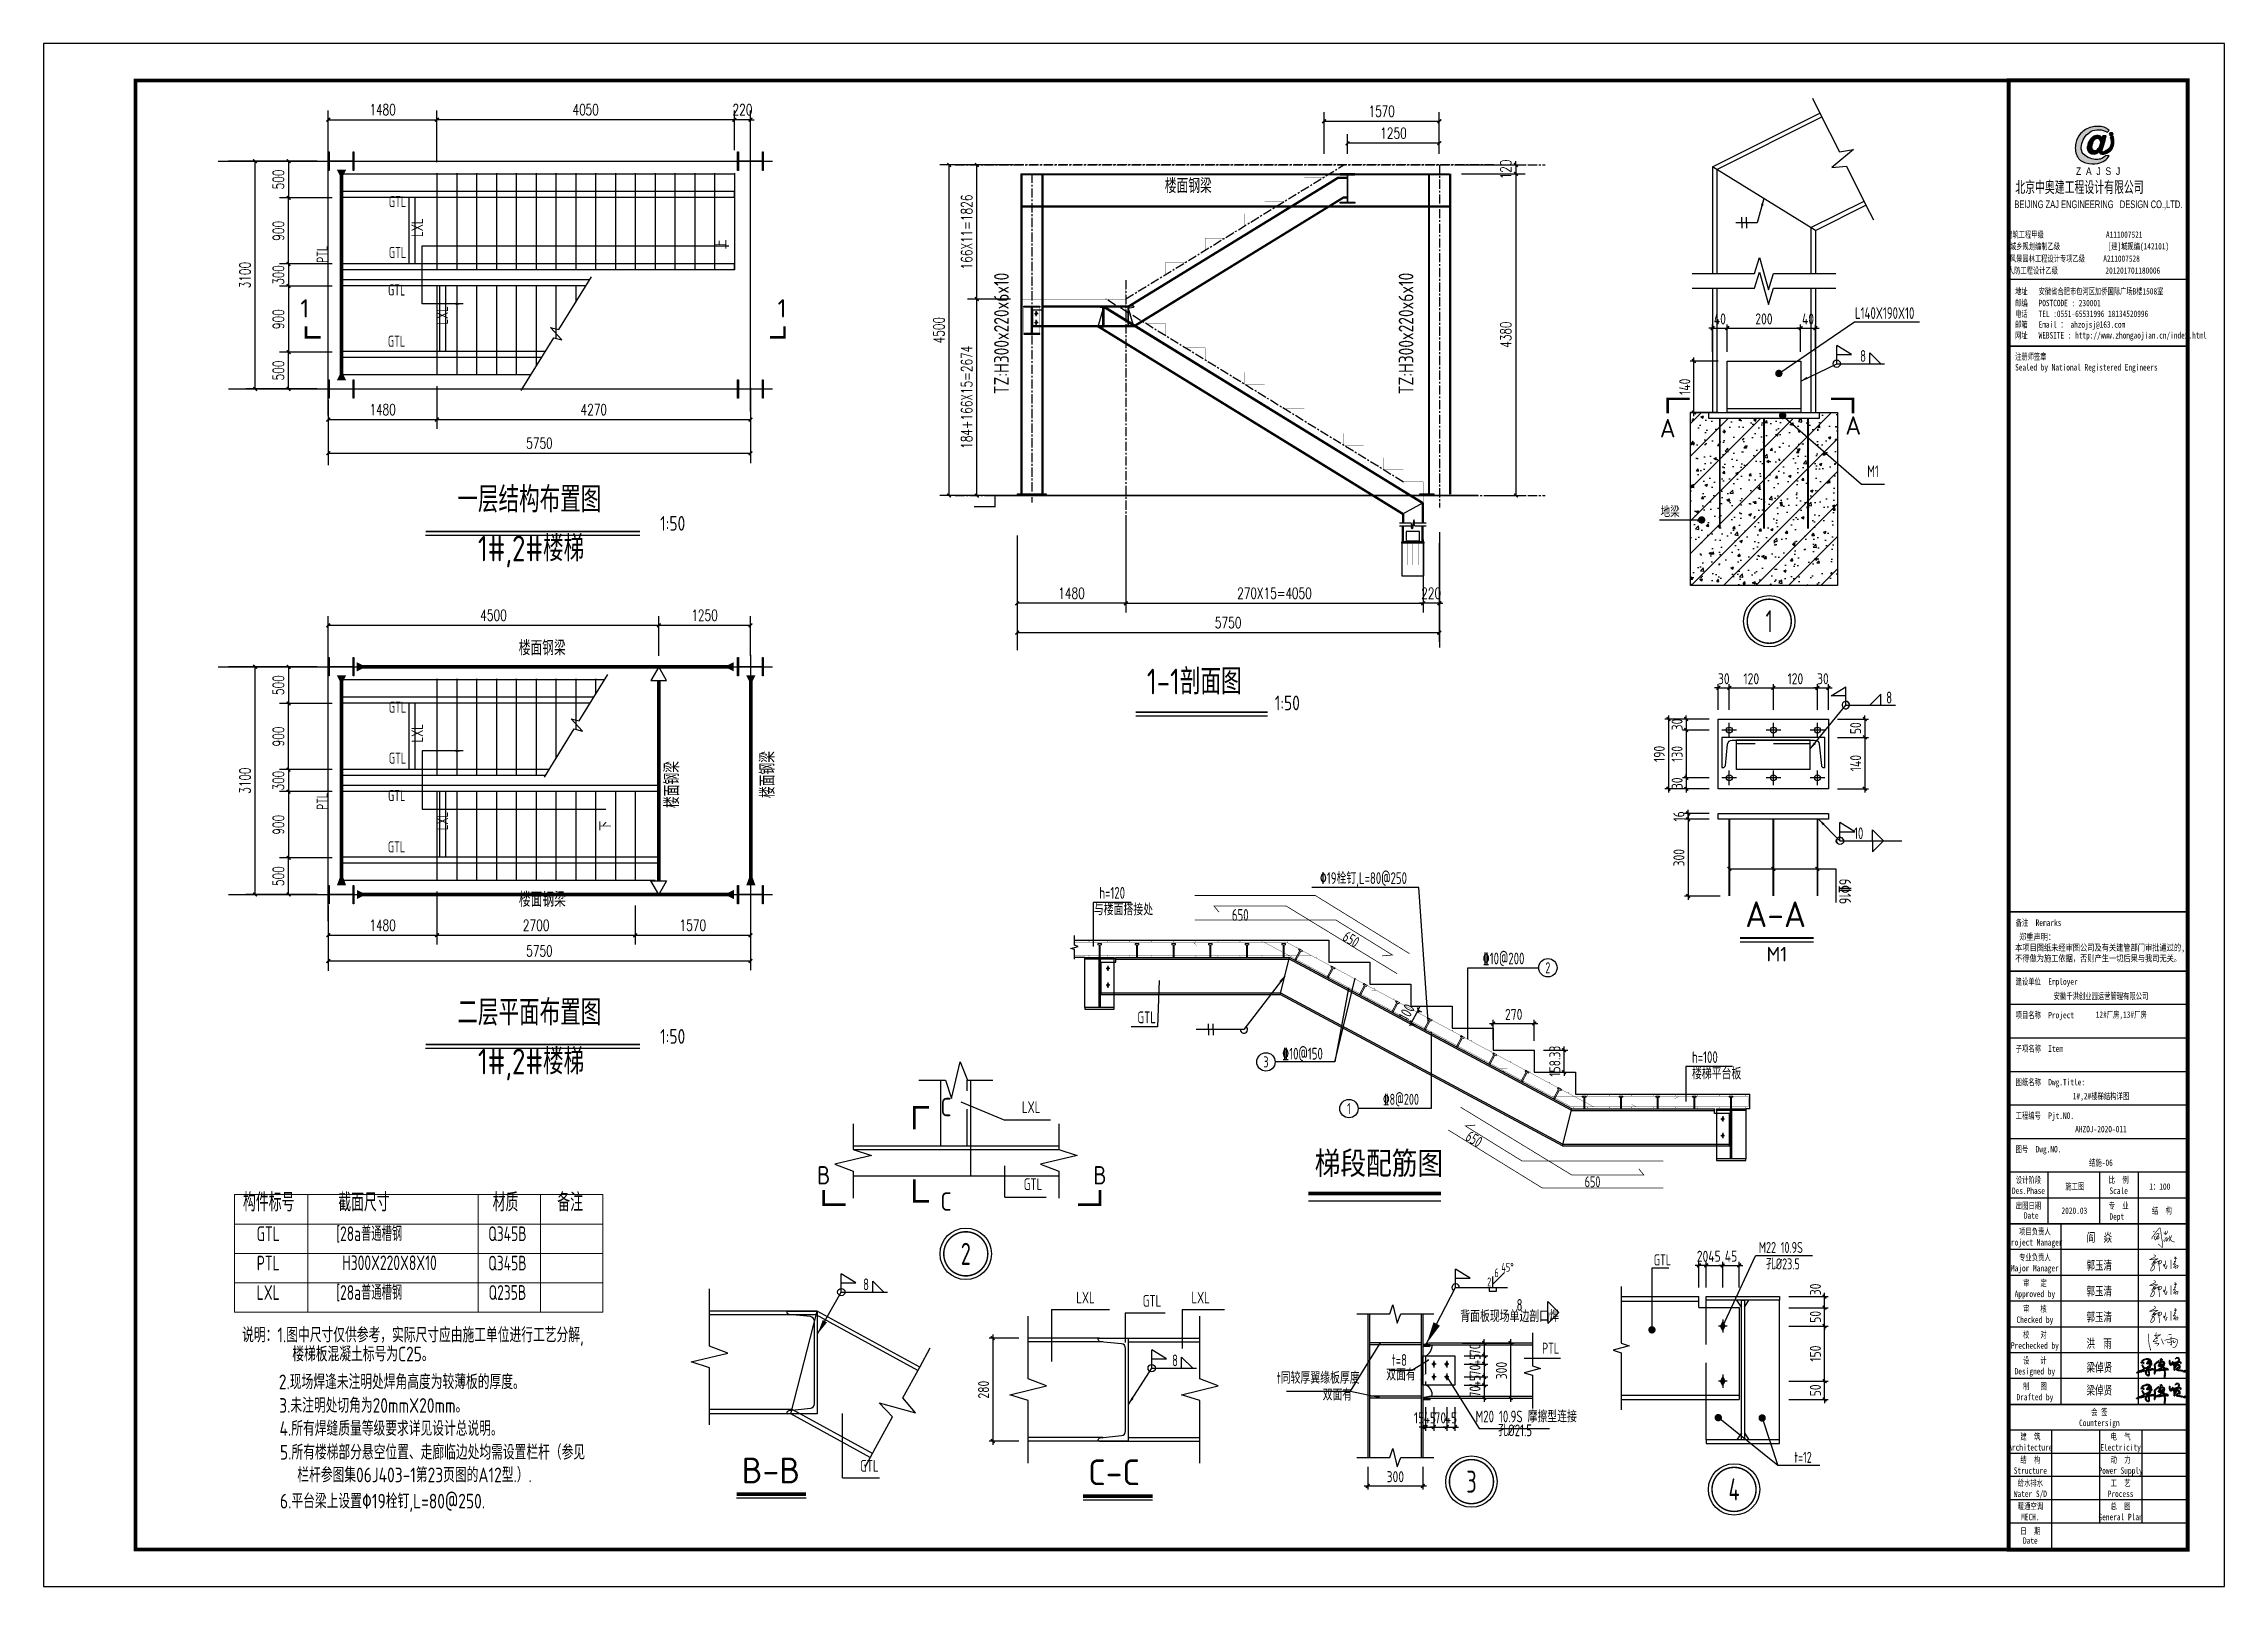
# Model space of a CAD drawing. Extents: x 180850 to 1399066, y 113487 to 334416.
# Drawn here: x 552678 to 582378, y 113487 to 134487 of the extents above; entities that cross this region are included whole.
import ezdxf
from ezdxf.enums import TextEntityAlignment as Align

# ---------------------------------------------------------------- set-up
doc = ezdxf.new("R2010")
doc.units = 0
doc.header["$LTSCALE"] = 1000
for name, pattern in [('0$0$CENTERX2', [4, 2.5, -0.5, 0.5, -0.5]), ('DASH', [0.35, 0.25, -0.1]), ('DASHED', [0.75, 0.5, -0.25])]:
    doc.linetypes.add(name, pattern=pattern)
for name, color, linetype in [('A-土建墙柱（含管井、立管）', 6, 'Continuous'), ('AXIS', 3, 'Continuous'), ('BEAM_DE', 7, 'Continuous'), ('BOLT', 251, 'Continuous'), ('COLU', 7, 'Continuous'), ('DIM', 146, 'Continuous'), ('DOTE', 1, 'Continuous'), ('Gjlx', 3, 'Continuous'), ('GL', 150, 'Continuous'), ('GZ', 50, 'Continuous'), ('NUM', 7, 'Continuous'), ('Prof', 2, 'Continuous'), ('PUB_DIM', 3, 'Continuous'), ('PUB_TEXT', 7, 'Continuous'), ('PUB_TITLE', 4, 'Continuous'), ('PZ', 202, 'Continuous'), ('REIN', 1, 'Continuous'), ('STGJ_BOLT_THIN', 9, 'Continuous'), ('STPM_RBEAM_NUM', 7, 'Continuous'), ('STPM_RBEAM_SIG', 2, 'Continuous'), ('TEXT', 7, 'Continuous'), ('THIN', 7, 'Continuous'), ('WALL', 9, 'Continuous'), ('WELD', 7, 'Continuous'), ('WL', 10, 'Continuous'), ('YCX', 90, 'Continuous'), ('图签', 3, 'Continuous'), ('型钢', 6, 'Continuous'), ('填充', 251, 'Continuous'), ('引出线', 3, 'Continuous'), ('柱梁', 2, 'Continuous'), ('踏步', 204, 'Continuous')]:
    doc.layers.add(name, color=color, linetype=linetype)
doc.layers.add('S-OTHR-THIN', color=7, linetype='Continuous', lineweight=18)
doc.layers.add('螺栓', color=15, linetype='Continuous', lineweight=18)
doc.styles.add('-黑体', font='tssdeng.shx', dxfattribs={"bigfont": 'tssdchn.shx'})
doc.styles.add('_gyy_title_Arial', font='arial.ttf', dxfattribs={"width": 0.7})
doc.styles.add('_gyy_title_ST', font='', dxfattribs={"width": 0.8})
doc.styles.add('_TCH_DIM_T3', font='SIMPLEX', dxfattribs={"width": 0.705882, "bigfont": 'GBCBIG'})
doc.styles.add('HZ', font='txt.shx', dxfattribs={"width": 0.8, "bigfont": '000hztxt.shx'})
doc.styles.get("Standard").update_dxf_attribs({"font": 'gbenor.shx', "bigfont": 'gbcbig.shx'})
doc.styles.add('TSSD_Dimension', font='Tssdeng.shx', dxfattribs={"width": 0.8, "bigfont": 'hztxt.shx'})
doc.styles.add('TSSD_Label', font='tssdeng.shx', dxfattribs={"width": 0.7, "bigfont": 'hztxt.shx'})
doc.styles.add('TSSD_Norm', font='tssdeng.shx', dxfattribs={"bigfont": 'hztxt.shx'})
doc.styles.add('TSSD_Num', font='Tssdeng.shx', dxfattribs={"width": 0.7, "bigfont": 'hztxt.shx'})
doc.styles.add('TSSD_Rein', font='Tssdeng.shx', dxfattribs={"width": 0.7, "bigfont": 'hztxt.shx'})
doc.styles.get('_gyy_title_ST').set_extended_font_data('SimSun')
doc.dimstyles.new('_TCH_ARCH&&50', dxfattribs={"dimtxt": 148.75, "dimasz": 50, "dimexe": 125, "dimexo": 150, "dimgap": 63.125, "dimtad": 1, "dimdec": 0, "dimzin": 0, "dimdsep": 46, "dimtxsty": '_TCH_DIM_T3', "dimblk": 'ARCHTICK', "dimcen": 0.09, "dimclrt": 7, "dimazin": 2, "dimtfac": 1, "dimtdec": 0, "dimtix": 1, "dimtmove": 2, "dimatfit": 3, "dimfxl": 1, "dimtolj": 1, "dimtzin": 0, "dimarcsym": 0})
doc.dimstyles.new('TSSD_10_50', dxfattribs={"dimtxt": 150, "dimasz": 50, "dimexe": 50, "dimexo": 125, "dimgap": 50, "dimtad": 1, "dimdec": 0, "dimlfac": 0.2, "dimzin": 0, "dimdsep": 46, "dimtxsty": 'TSSD_Dimension', "dimblk": 'ARCHTICK', "dimcen": 0, "dimdle": 50, "dimclrt": 7, "dimadec": 0, "dimazin": 0, "dimtfac": 1, "dimtdec": 0, "dimtix": 1, "dimtmove": 2, "dimatfit": 3, "dimfxl": 1, "dimtolj": 1, "dimtzin": 0, "dimarcsym": 0})
doc.dimstyles.new('TSSD_20_50', dxfattribs={"dimtxt": 150, "dimasz": 50, "dimexe": 50, "dimexo": 125, "dimgap": 50, "dimtad": 1, "dimdec": 0, "dimlfac": 0.4, "dimzin": 0, "dimdsep": 46, "dimtxsty": 'TSSD_Dimension', "dimblk": 'ARCHTICK', "dimblk1": 'ARCHTICK', "dimblk2": 'ARCHTICK', "dimcen": 0, "dimdle": 50, "dimclrt": 7, "dimadec": 0, "dimazin": 0, "dimtfac": 1, "dimtdec": 0, "dimtix": 1, "dimtmove": 2, "dimatfit": 3, "dimfxl": 1, "dimtolj": 1, "dimtzin": 0, "dimarcsym": 0})
doc.dimstyles.new('TSSD_25_50', dxfattribs={"dimtxt": 150, "dimasz": 50, "dimexe": 50, "dimexo": 125, "dimgap": 50, "dimtad": 1, "dimdec": 0, "dimlfac": 0.5, "dimzin": 0, "dimdsep": 46, "dimtxsty": 'TSSD_Dimension', "dimblk": 'ARCHTICK', "dimcen": 0, "dimdle": 50, "dimclrt": 7, "dimadec": 0, "dimazin": 0, "dimtfac": 1, "dimtdec": 0, "dimtix": 1, "dimtmove": 2, "dimatfit": 3, "dimfxl": 1, "dimtolj": 1, "dimtzin": 0, "dimarcsym": 0})
doc.dimstyles.new('TSSD_50_50', dxfattribs={"dimtxt": 150, "dimasz": 50, "dimexe": 50, "dimexo": 125, "dimgap": 50, "dimtad": 1, "dimdec": 0, "dimzin": 0, "dimdsep": 46, "dimtxsty": 'TSSD_Dimension', "dimblk": 'ARCHTICK', "dimblk1": 'ARCHTICK', "dimblk2": 'ARCHTICK', "dimcen": 0, "dimdle": 50, "dimclrt": 7, "dimadec": 0, "dimazin": 0, "dimtfac": 1, "dimtdec": 0, "dimtix": 1, "dimtmove": 2, "dimatfit": 3, "dimfxl": 1, "dimtolj": 1, "dimtzin": 0, "dimarcsym": 0})
doc.dimstyles.new('TSSD_LEADER_STYLE_100.0', dxfattribs={"dimtxt": 300, "dimasz": 100, "dimexe": 100, "dimexo": 250, "dimgap": 0.09, "dimtad": 0, "dimtih": 1, "dimtoh": 1, "dimdec": 4, "dimzin": 0, "dimdsep": 46, "dimtxsty": 'Standard', "dimcen": 0.09, "dimdle": 100, "dimclrt": 7, "dimadec": 0, "dimazin": 0, "dimtfac": 1, "dimtdec": 4, "dimtofl": 0, "dimtmove": 0, "dimatfit": 3, "dimfxl": 1, "dimtolj": 1, "dimtzin": 0, "dimarcsym": 0})
doc.dimstyles.new('TSSD_LEADER_STYLE_200.0', dxfattribs={"dimtxt": 0.18, "dimasz": 200, "dimexe": 0.18, "dimexo": 0.0625, "dimgap": 0.09, "dimtad": 0, "dimtih": 1, "dimtoh": 1, "dimdec": 4, "dimzin": 0, "dimdsep": 46, "dimtxsty": 'Standard', "dimcen": 0.09, "dimadec": 0, "dimazin": 0, "dimtfac": 1, "dimtdec": 4, "dimtofl": 0, "dimtmove": 0, "dimatfit": 3, "dimfxl": 1, "dimtolj": 1, "dimtzin": 0, "dimarcsym": 0})
doc.dimstyles.new('TSSD_LEADER_STYLE_300.0', dxfattribs={"dimtxt": 0.18, "dimasz": 300, "dimexe": 0.18, "dimexo": 0.0625, "dimgap": 0.09, "dimtad": 0, "dimtih": 1, "dimtoh": 1, "dimdec": 4, "dimzin": 0, "dimdsep": 46, "dimtxsty": 'Standard', "dimcen": 0.09, "dimadec": 0, "dimazin": 0, "dimtfac": 1, "dimtdec": 4, "dimtofl": 0, "dimtmove": 0, "dimatfit": 3, "dimfxl": 1, "dimtolj": 1, "dimtzin": 0, "dimarcsym": 0})

msp = doc.modelspace()

# ---------------------------------------------------------------- texts
at = {"color": 1, "insert": (579530.15, 132617.27), "char_height": 176.9056, "width": 2313.8236, "attachment_point": 1, "style": 'HZ'}
msp.add_mtext('北京中奥建工程设计有限公司', dxfattribs=at)
at = {"layer": 'NUM', "style": 'TSSD_Norm', "width": 0.8}
for s, height, p in [(' 一层结构布置图', 350, (558142.96, 128002.17)), ('1:50', 200, (561074.36, 127797.31)), ('1#,2#楼梯', 350, (558592.26, 127335.16)), ('1-1剖面图', 350, (567703.28, 125523.59)), ('1:50', 200, (569445.15, 125352.51)), (' 二层平面布置图', 350, (558142.96, 121018.08)), ('1:50', 200, (561074.36, 120813.22)), ('1#,2#楼梯', 350, (558592.26, 120351.07))]:
    msp.add_text(s, height=height, dxfattribs=at).set_placement(p, align=Align.BOTTOM_LEFT)
at = {"layer": 'PUB_TEXT', "style": 'TSSD_Rein', "width": 0.7}
for p in [(557894.38, 131982.46), (558234.7, 130788), (557894.38, 125099.66), (558234.7, 123905.2)]:
    msp.add_text('LXL', height=160, rotation=90, dxfattribs=at).set_placement(p, align=Align.BOTTOM_CENTER)
for s, p in [('上', (561987.09, 131688.63)), ('下', (560407.28, 123772.4))]:
    msp.add_text(s, height=160, rotation=90, dxfattribs=at).set_placement(p)
at = {"layer": 'PUB_TEXT'}
for s, style, p in [('1', 'TSSD_Norm', (556234.18, 130884.21)), ('1', 'TSSD_Norm', (562733.99, 130884.21)), ('A', '-黑体', (574796.59, 129252.74))]:
    msp.add_text(s, height=250, dxfattribs=dict(at, style=style)).set_placement(p, align=Align.MIDDLE_CENTER)
at = {"layer": 'PUB_TEXT', "style": '-黑体', "text_generation_flag": 2}
msp.add_text('A', height=250, dxfattribs=at).set_placement((577323.73, 129290.06), align=Align.MIDDLE_CENTER)
at = {"layer": 'PUB_TEXT'}
for s, p in [('C', (564967.95, 120011.95)), ('B', (563301.89, 119083.4)), ('B', (567064.29, 119083.4)), ('C', (564967.95, 118726.57))]:
    msp.add_text(s, height=250, dxfattribs=at).set_placement(p, align=Align.MIDDLE_CENTER)
at = {"layer": 'PUB_TEXT', "color": 3, "style": '_gyy_title_ST', "width": 0.7}
for s, p in [('阎  焱', (580502.5, 118177.11)), ('郭玉清', (580499.33, 117797.88)), ('郭玉清', (580499.33, 117446.79)), ('郭玉清', (580499.33, 117095.69)), ('洪  雨', (580500.11, 116733.07)), ('梁倬贤', (580500.11, 116407.52)), ('梁倬贤', (580500.11, 116096.81))]:
    msp.add_text(s, height=118.543, dxfattribs=at).set_placement(p)
at = {"layer": 'PUB_TITLE', "width": 0.7}
for s, height, style, p in [('BEIJING ZAJ ENGINEERING   DESIGN CO.,LTD.', 104.4984, '_gyy_title_Arial', (580661.46, 132248.48)), ('建筑工程甲级                 A111007521             ', 87.082, '_gyy_title_ST', (580657.96, 131844.93)), ('城乡规划编制乙级             [建]城规编(142101)', 87.082, '_gyy_title_ST', (580541.67, 131685.16)), ('风景园林工程设计专项乙级     A211007528           ', 87.082, '_gyy_title_ST', (580614.61, 131518.11)), ('人防工程设计乙级             201201701180006', 87.082, '_gyy_title_ST', (580466.11, 131355.14)), ('Des.Phase', 87.773, '_gyy_title_ST', (579709.2, 118828.98)), ('设计阶段', 87.773, '_gyy_title_ST', (579709.2, 118976.43)), ('比  例', 87.773, '_gyy_title_ST', (580938.02, 118976.43)), ('Scale', 87.773, '_gyy_title_ST', (580938.02, 118828.98)), ('出图日期', 87.773, '_gyy_title_ST', (579709.2, 118625.34)), ('Date', 87.773, '_gyy_title_ST', (579746.97, 118492.27)), ('专  业', 87.773, '_gyy_title_ST', (580938.02, 118625.34)), ('Dept ', 87.773, '_gyy_title_ST', (580938.02, 118477.88)), ('Project Manager', 87.7726, '_gyy_title_ST', (579796.98, 118126.79)), ('项目负责人', 87.773, '_gyy_title_ST', (579796.98, 118274.25)), ('专业负责人', 87.773, '_gyy_title_ST', (579796.98, 117923.16)), ('Major Manager', 87.7726, '_gyy_title_ST', (579796.98, 117775.7)), ('审   定', 87.773, '_gyy_title_ST', (579796.98, 117572.07)), ('Approved by', 87.7726, '_gyy_title_ST', (579796.98, 117424.61)), ('审   核', 87.773, '_gyy_title_ST', (579796.98, 117220.98)), ('Checked by', 87.773, '_gyy_title_ST', (579796.98, 117073.52)), ('Prechecked by', 87.7726, '_gyy_title_ST', (579796.98, 116722.43)), ('校   对', 87.773, '_gyy_title_ST', (579796.98, 116869.88)), ('Designed by', 87.7726, '_gyy_title_ST', (579796.98, 116371.34)), ('设   计', 87.773, '_gyy_title_ST', (579796.98, 116518.79)), ('制   图', 87.773, '_gyy_title_ST', (579796.98, 116167.7)), ('Drafted by', 87.773, '_gyy_title_ST', (579796.98, 116020.25)), ('会 签', 87.773, '_gyy_title_ST', (580674.7, 115816.61)), ('建  筑', 87.773, '_gyy_title_ST', (579735.54, 115483.08)), ('Countersign', 87.7726, '_gyy_title_ST', (580674.7, 115669.15)), ('电  气', 87.773, '_gyy_title_ST', (580964.35, 115483.08)), ('Architecture', 87.7726, '_gyy_title_ST', (579735.54, 115335.62)), ('结  构', 87.773, '_gyy_title_ST', (579735.54, 115167.09)), ('Electricity', 87.7726, '_gyy_title_ST', (580964.35, 115335.62)), ('动  力', 87.773, '_gyy_title_ST', (580964.35, 115167.09)), ('Structure', 87.773, '_gyy_title_ST', (579735.54, 115019.64)), ('给水排水', 87.773, '_gyy_title_ST', (579735.54, 114851.11)), ('Power Supply', 87.7726, '_gyy_title_ST', (580964.35, 115019.64)), ('工  艺', 87.773, '_gyy_title_ST', (580964.35, 114851.11)), ('Water S/D', 87.773, '_gyy_title_ST', (579735.54, 114703.66)), ('Process', 87.773, '_gyy_title_ST', (580964.35, 114703.66)), ('暖通空调', 87.773, '_gyy_title_ST', (579735.54, 114535.13)), ('MECH.', 87.773, '_gyy_title_ST', (579735.54, 114387.67)), ('General Plan', 87.7726, '_gyy_title_ST', (580964.35, 114387.67)), ('总  图', 87.773, '_gyy_title_ST', (580964.35, 114535.13)), ('日  期', 87.773, '_gyy_title_ST', (579734.42, 114197.42)), ('Date', 87.773, '_gyy_title_ST', (579734.42, 114067.52))]:
    msp.add_text(s, height=height, dxfattribs=dict(at, style=style)).set_placement(p, align=Align.CENTER)
at = {"layer": 'PUB_TITLE', "style": '_gyy_title_ST', "width": 0.7}
for s, height, p in [('地址   安徽省合肥市包河区加侨国际广场B楼1508室', 87.082, (579527.59, 131072.23)), ('邮编   POSTCODE : 230001', 87.082, (579527.59, 130913.17)), ('邮箱   Email ： ahzojsj@163.com', 87.082, (579527.59, 130620.57)), ('电话   TEL :0551-65531996 18134520996', 87.082, (579527.59, 130766.87)), ('网址   WEBSITE : http://www.zhongaojian.cn/index.html', 87.082, (579527.59, 130473.41)), ('注册师签章', 87.082, (579527.59, 130184.3)), ('Sealed by National Registered Engineers', 87.082, (579528.07, 130038)), ('备注  Remarks', 87.7726, (579534.73, 122477.41)), ('建设单位  Employer', 87.7726, (579534.73, 121676.32)), ('项目名称  Project', 87.7726, (579534.73, 121219.9)), ('子项名称  Item', 87.773, (579534.73, 120763.48)), ('图纸名称  Dwg.Title:', 87.7726, (579534.73, 120307.06)), ('工程编号  Pjt.NO.', 87.7726, (579534.73, 119850.64)), ('图号  Dwg.NO.', 87.7726, (579534.73, 119394.23))]:
    msp.add_text(s, height=height, dxfattribs=at).set_placement(p)
at = {"layer": 'PUB_TITLE', "color": 2, "style": '_gyy_title_ST', "width": 0.7}
msp.add_text('安徽千洪创业园运营管理有限公司', height=87.7726, dxfattribs=at).set_placement((580696.81, 121478.14), align=Align.CENTER)
msp.add_text('12#厂房,13#厂房', height=87.7726, dxfattribs=at).set_placement((580973.29, 121267.1), align=Align.MIDDLE)
at = {"layer": 'PUB_TITLE', "color": 6, "style": '_gyy_title_ST', "width": 0.7}
for s, p in [('1#,2#楼梯结构详图', (580696.81, 120116.99)), ('AHZOJ-2020-011', (580696.81, 119667.79))]:
    msp.add_text(s, height=87.7726, dxfattribs=at).set_placement(p, align=Align.CENTER)
at = {"layer": 'PUB_TITLE', "color": 7, "style": '_gyy_title_ST', "width": 0.7}
for s, p in [('结施-06', (580696.81, 119211.37)), ('施工图', (580341.29, 118888.5)), ('1：100', (581498.15, 118885.72)), ('2020.03', (580334.79, 118558.05)), ('结  构', (581526.85, 118558.05))]:
    msp.add_text(s, height=87.773, dxfattribs=at).set_placement(p, align=Align.CENTER)
at = {"layer": 'PUB_TITLE', "insert": (579527.39, 122373.09), "char_height": 87.7726, "width": 2808.7254, "attachment_point": 1, "style": '_gyy_title_ST'}
msp.add_mtext(' 郑重声明：\\P本项目图纸未经审图公司及有关建管部门审批通过的,\\P不得做为施工依据，否则产生一切后果与我司无关。', dxfattribs=at)
at = {"layer": 'S-OTHR-THIN', "style": 'TSSD_Norm', "width": 0.8}
for p in [(568267.02, 132392.09), (559468.76, 126101.45), (559470.55, 122676.96)]:
    msp.add_text('楼面钢梁', height=200, dxfattribs=at).set_placement(p, align=Align.BOTTOM_CENTER)
for s, p in [('TZ:H300x220x6x10', (565882.49, 130541.59)), ('TZ:H300x220x6x10', (571392.49, 130541.59)), ('楼面钢梁', (562694.77, 124537.65)), ('楼面钢梁', (561393.53, 124401.97))]:
    msp.add_text(s, height=200, rotation=90, dxfattribs=at).set_placement(p, align=Align.BOTTOM_CENTER)
for s, p in [('说明：1.图中尺寸仅供参考，实际尺寸应由施工单位进行工艺分解,', (555381.42, 116809.16)), ('楼梯板混凝土标号为C25。', (556064.65, 116549.07)), ('2.现场焊逢未注明处焊角高度为较薄板的厚度。', (555881.24, 116170.76)), ('3.未注明处切角为20mmX20mm。', (555886.58, 115849.59)), ('4.所有焊缝质量等级要求详见设计总说明。', (555890.7, 115535.99)), ('5.所有楼梯部分悬空位置、走廊临边处均需设置栏杆（参见', (555896.73, 115212.82)), ('栏杆参图集06J403-1第23页图的A12型.）.', (556133.01, 114903.97)), ('6.平台梁上设置%%13019栓钉,L=80@250.', (555896.73, 114547.28))]:
    msp.add_text(s, height=200, dxfattribs=at).set_placement(p)
at = {"layer": 'STPM_RBEAM_NUM', "style": 'TSSD_Label', "width": 0.7}
for s, height, p in [('GTL', 150, (557497.34, 132217.02)), ('GTL', 150, (557497.34, 131524.59)), ('GTL', 150, (557486.18, 131013.8)), ('GTL', 150, (557484.32, 130316.33)), ('GTL', 150, (557497.34, 125334.22)), ('GTL', 150, (557497.34, 124641.79)), ('GTL', 150, (557486.18, 124131.01)), ('GTL', 150, (557484.32, 123433.53)), ('LXL', 160, (566126.63, 119882.94)), ('GTL', 160, (566152.46, 118833.42)), ('LXL', 160, (566867.15, 117290.05)), ('GTL', 160, (567772.65, 117246.03)), ('LXL', 160, (568435.17, 117290.05)), ('背面板现场单边剖口焊', 160, (572642.89, 117037.06)), ('PTL', 150, (573202.09, 116608.68)), ('双面有', 160, (571163.67, 116241.45)), ('t=8', 160, (571141.23, 116440.86)), ('t同较厚翼缘板厚度', 160, (570035.91, 116198.3)), ('双面有', 160, (570298.5, 115968.57)), ('M20 10.9S 摩擦型连接', 160, (572869.98, 115672.09)), ('孔%%c21.5', 160, (572717.61, 115483.34)), ('GTL', 160, (563923.42, 114999.91))]:
    msp.add_text(s, height=height, dxfattribs=at).set_placement(p, align=Align.BOTTOM_CENTER)
for p in [(556590.02, 131619.76), (556590.02, 124173.02)]:
    msp.add_text('PTL', height=150, rotation=90, dxfattribs=at).set_placement(p, align=Align.BOTTOM_CENTER)
for s, p in [('L140X190X10', (577346.65, 130739.69)), ('8', (577416.64, 130155.37)), ('8', (577771.92, 125505.81)), ('10', (577333.92, 123659.27)), ('h=120', (567055.09, 122847.57)), ('%%13019栓钉,L=80@250', (570057.94, 123048.12)), ('与楼面搭接处', (566981.04, 122621.31)), ('650', (568860.35, 122546.95)), ('%%13210@200', (572276.05, 121954.46)), ('GTL', (567574.21, 121152.93)), ('%%13210@150', (569545.3, 120658.26)), ('h=100', (575126.92, 120611.57)), ('楼梯平台板', (575126.92, 120388.24)), ('8', (563838.22, 117518.51)), ('8', (572738.07, 117238.56)), ('8', (568045.37, 116483.29))]:
    msp.add_text(s, height=160, dxfattribs=at).set_placement(p)
at = {"layer": 'TEXT', "width": 0.7}
for s, height, style, p in [('M1', 160, 'TSSD_Rein', (577513.58, 128585.47)), ('地梁', 150, 'TSSD_Rein', (574697.66, 128041.11)), ('%%1328@200', 150, 'TSSD_Rein', (570918.48, 120042.38)), ('650', 150, 'TSSD_Label', (573665.4, 118919.88)), ('GTL', 150, 'TSSD_Rein', (574605.94, 117855.68)), ('M22 10.9S', 150, 'TSSD_Rein', (576037.82, 118025.18)), ('孔%%C23.5', 150, 'TSSD_Rein', (576136.18, 117802.01)), ('t=12', 150, 'TSSD_Rein', (576520.53, 115168.71))]:
    msp.add_text(s, height=height, dxfattribs=dict(at, style=style)).set_placement(p)
at = {"layer": 'TEXT'}
for s, height, rotation, style, width, p in [('6%%13216', 160, 270, 'TSSD_Norm', 0.8, (577132.95, 123120.21)), ('650', 150, 328.288918, 'TSSD_Label', 0.7, (570354.55, 122288.14)), ('650', 150, 328.288918, 'TSSD_Label', 0.7, (572028.31, 119568.96))]:
    msp.add_text(s, height=height, rotation=rotation, dxfattribs=dict(at, style=style, width=width)).set_placement(p)
at = {"layer": 'TEXT', "style": 'TSSD_Norm'}
for s, p in [('A-A', (575852.18, 122356.02)), ('梯段配筋图', (569988.03, 118956.52)), ('B-B', (562184.72, 114785.01)), ('C-C', (566903.2, 114759.81))]:
    msp.add_text(s, height=350, dxfattribs=at).set_placement(p, align=Align.BOTTOM_LEFT)
msp.add_text('M1', height=200, dxfattribs=at).set_placement((576282.95, 122192.94), align=Align.TOP_CENTER)
at = {"layer": 'TEXT', "style": 'TSSD_Label', "width": 0.7}
for s, p in [('构件标号', (555743.32, 118515.98)), ('截面尺寸', (557040.68, 118515.98)), ('材质', (558968.58, 118515.98)), ('备注', (559849.09, 118515.98))]:
    msp.add_text(s, height=250, dxfattribs=at).set_placement(p, align=Align.BOTTOM_CENTER)
at = {"layer": 'YCX', "style": 'TSSD_Norm', "width": 0.7}
for s, p in [('GTL', (555736.44, 118127.47)), ('[28a普通槽钢', (557111.98, 118127.47)), ('Q345B', (558994.17, 118127.47)), ('PTL', (555736.44, 117727.47)), ('H300X220X8X10', (557388.68, 117731.77)), ('Q345B', (558994.17, 117727.47)), ('LXL', (555736.44, 117327.47)), ('[28a普通槽钢', (557111.98, 117327.47)), ('Q235B', (558994.17, 117327.47))]:
    msp.add_text(s, height=200, dxfattribs=at).set_placement(p, align=Align.BOTTOM_CENTER)

# ---------------------------------------------------------------- blocks, each defined once
blk = doc.blocks.new('dd')
at = {"layer": '图签'}
h = blk.add_hatch(color=5, dxfattribs=at)
h.set_gradient(color1=(0, 0, 255), color2=(36, 36, 255), one_color=1, tint=0.57)
h.paths.add_polyline_path([(452, 1270, -0.093206), (531, 1562, -0.136321), (716, 1807, -0.161039), (988, 1948, -0.108591), (1307, 1935, -0.049497), (1479, 1861, 0.062627), (1539, 1932, 0.094388), (1351, 2056, 0.136326), (854, 2062, 0.161722), (430, 1810, 0.133661), (243, 1435, 0.158414), (286, 937, 0.22517), (632, 669, 0.138663), (1107, 646, 0.074676), (1375, 753, 0.125344), (1543, 944, 0.006312), (1413, 948, -0.090385), (1244, 833, -0.096745), (1053, 797, -0.073845), (803, 850, -0.140868), (530, 1020, -0.160753)])
h = blk.add_hatch(color=5, dxfattribs=at)
h.set_gradient(color1=(0, 0, 255), color2=(36, 36, 255), one_color=1, tint=0.57)
h.paths.add_polyline_path([(1306, 1289, 0.011169), (1334, 1370, 0.005807), (1431, 1724, 0.01105), (1292, 1724, 0.016796), (1267, 1634, 0.125943), (1203, 1704, 0.083806), (1120, 1739, 0.082879), (1047, 1739, -0.008503), (952, 1710, 0.060057), (844, 1628, 0.086078), (774, 1532, 0.099424), (705, 1347, 0.12153), (690, 1225, 0.102644), (719, 1122, 0.056648), (797, 1042, 0.092914), (913, 1013, 0.194578), (1098, 1064, -0.002562), (1175, 1122, 0.064354), (1167, 1068, 0.172385), (1207, 1017, 0.105458), (1300, 1002, 0.086567), (1454, 1046, 0.047674), (1592, 1136, 0.166359), (1692, 1274, 0.096748), (1728, 1431, 0.03151), (1728, 1548, 0.041815), (1700, 1691, 0.007654), (1588, 1673, -0.009919), (1610, 1585, -0.068269), (1624, 1482, -0.105336), (1605, 1352, -0.14652), (1528, 1223, -0.070486), (1434, 1151, -0.077937), (1341, 1103, -0.127098), (1272, 1084, -0.114215), (1267, 1129, -0.007609)])
h.paths.add_polyline_path([(865, 1245, -0.099994), (863, 1328, -0.050974), (888, 1427, -0.120527), (938, 1529, -0.043888), (1002, 1595, -0.08446), (1063, 1619, -0.147309), (1127, 1607, -0.037474), (1177, 1572, -0.06931), (1209, 1507, -0.067662), (1213, 1431, -0.02676), (1211, 1413, 0.017209), (1183, 1329, -0.048815), (1120, 1223, -0.139096), (1046, 1163, -0.097991), (944, 1153, -0.085394), (909, 1169, -0.149141)], flags=16)
h = blk.add_hatch(color=1, dxfattribs=at)
h.set_gradient(color1=(255, 0, 0), color2=(255, 0, 0), tint=0.57)
h.paths.add_polyline_path([(1557, 1818, 0.386553), (1564, 1757, 0.170676), (1604, 1736, 0.082224), (1657, 1743, 0.087509), (1686, 1766, 0.264235), (1694, 1804, 0.244333), (1636, 1850, 0.30271)])
blk.add_lwpolyline([(1539, 1932, 0.094388), (1351, 2056, 0.136326), (854, 2062, 0.161722), (430, 1810, 0.133661), (243, 1435, 0.158414), (286, 937, 0.22517), (632, 669, 0.138663), (1107, 646, 0.074676), (1375, 753, 0.125344), (1543, 944, 0.006312), (1413, 948, -0.090385), (1244, 833, -0.096745), (1053, 797, -0.073845), (803, 850, -0.140868), (530, 1020, -0.160753), (452, 1270, -0.093206), (531, 1562, -0.136321), (716, 1807, -0.161039), (988, 1948, -0.108591), (1307, 1935, -0.049497), (1479, 1861, 0.062627)], format="xyb", close=True, dxfattribs=at)
for points in [[(1431, 1724, 0.011041), (1292, 1724, 0.016796), (1267, 1634, 0.125943), (1203, 1704, 0.083806), (1120, 1739, 0.082879), (1047, 1739, -0.008503), (952, 1710, 0.060057), (844, 1628, 0.086078), (774, 1532, 0.099424), (705, 1347, 0.12153), (690, 1225, 0.102644), (719, 1122, 0.056648), (797, 1042, 0.092914), (913, 1013, 0.194578), (1098, 1064, -0.002562), (1175, 1122, 0.064354), (1167, 1068, 0.172385), (1207, 1017, 0.105458), (1300, 1002, 0.086567), (1454, 1046, 0.047674), (1592, 1136, 0.166359), (1692, 1274, 0.096748), (1728, 1431, 0.03151), (1728, 1548, 0.041815), (1700, 1691, 0.007654), (1588, 1673, -0.009919), (1610, 1585, -0.068269), (1624, 1482, -0.105336), (1605, 1352, -0.14652), (1528, 1223, -0.070486), (1434, 1151, -0.077937), (1341, 1103, -0.127098), (1272, 1084, -0.114215), (1267, 1129, -0.007609), (1306, 1289, 0.011169), (1334, 1370, 0.005782), (1430, 1722, 0.069025)], [(1694, 1804, 0.243958), (1636, 1850, 0.303117), (1557, 1818, 0.386553), (1564, 1757, 0.170676), (1604, 1736, 0.082224), (1657, 1743, 0.087509), (1686, 1766, 0.264235), (1694, 1804, -7.823139)], [(1213, 1431, 0.067662), (1209, 1507, 0.06931), (1177, 1572, 0.037474), (1127, 1607, 0.147309), (1063, 1619, 0.08446), (1002, 1595, 0.043888), (938, 1529, 0.120527), (888, 1427, 0.050974), (863, 1328, 0.099994), (865, 1245, 0.149141), (909, 1169, 0.085394), (944, 1153, 0.097991), (1046, 1163, 0.139096), (1120, 1223, 0.048815), (1183, 1329, -0.017209), (1211, 1413, 0.02676), (1213, 1431, 0.441273)]]:
    blk.add_lwpolyline(points, format="xyb", dxfattribs=at)
at = {"insert": (246, 492), "char_height": 300, "width": 8000, "attachment_point": 1, "style": 'HZ'}
blk.add_mtext('{\\fArial|b0|i0|c0|p32;Z  A  J  S  J}', dxfattribs=at)
blk = doc.blocks.new('asdf')
at = {"color": 2, "lineweight": 25, "const_width": 25}
for points in [[(2531144, 1894910), (2531152, 1894991)], [(2531152, 1894991), (2531180, 1895021)], [(2531180, 1895021), (2531310, 1895199)], [(2531201, 1895196), (2531253, 1895242)], [(2531288, 1895046), (2531245, 1895006)], [(2531245, 1895006), (2531261, 1894932)], [(2531261, 1894932), (2531271, 1894889)], [(2531271, 1894889), (2531288, 1894893)], [(2531288, 1894893), (2531319, 1894920)], [(2531301, 1895084), (2531314, 1895109)], [(2531310, 1895199), (2531428, 1895348)], [(2531314, 1895109), (2531322, 1895121)], [(2531319, 1894920), (2531321, 1894951)], [(2531321, 1894951), (2531334, 1894984)], [(2531322, 1895121), (2531341, 1895136)], [(2531338, 1894938), (2531326, 1894956)], [(2531334, 1894984), (2531336, 1895022)], [(2531346, 1894925), (2531338, 1894938)], [(2531339, 1894936), (2531360, 1894945)], [(2531341, 1895136), (2531372, 1895148)], [(2531345, 1894996), (2531367, 1895042)], [(2531387, 1894925), (2531346, 1894925)], [(2531360, 1894945), (2531351, 1894996)], [(2531367, 1895042), (2531382, 1895054)], [(2531372, 1895148), (2531403, 1895151)], [(2531382, 1895054), (2531401, 1895042)], [(2531409, 1894940), (2531387, 1894925)], [(2531407, 1895082), (2531389, 1895056)], [(2531401, 1895042), (2531414, 1895027)], [(2531403, 1895151), (2531421, 1895140)], [(2531423, 1895114), (2531407, 1895082)], [(2531421, 1894971), (2531409, 1894940)], [(2531414, 1895027), (2531422, 1895000)], [(2531421, 1895140), (2531423, 1895114)], [(2531422, 1895000), (2531421, 1894971)], [(2531428, 1895348), (2531455, 1895365)], [(2531455, 1895365), (2531480, 1895318)], [(2531480, 1895318), (2531529, 1894945)], [(2531529, 1894945), (2531550, 1894833)], [(2531610, 1894887), (2531611, 1894847)], [(2531612, 1895178), (2531630, 1895135)], [(2531630, 1895135), (2531645, 1895132)], [(2531645, 1895132), (2531659, 1895133)], [(2531658, 1895106), (2531656, 1895092)], [(2531671, 1895149), (2531658, 1895106)], [(2531664, 1894948), (2531658, 1894880)], [(2531661, 1894978), (2531664, 1894948)], [(2531671, 1895106), (2531703, 1895096)], [(2531681, 1895194), (2531671, 1895149)], [(2531677, 1895238), (2531681, 1895194)], [(2531712, 1895127), (2531687, 1895132)], [(2531690, 1894965), (2531741, 1894991)], [(2531728, 1894906), (2531694, 1894847)], [(2531703, 1895096), (2531716, 1895110)], [(2531734, 1895144), (2531712, 1895127)], [(2531720, 1894839), (2531758, 1894885)], [(2531741, 1894991), (2531728, 1894906)], [(2531744, 1895184), (2531734, 1895144)], [(2531740, 1895244), (2531751, 1895233)], [(2531751, 1895205), (2531744, 1895184)], [(2531751, 1895233), (2531751, 1895205)], [(2531758, 1894919), (2531804, 1894953)], [(2531758, 1894885), (2531758, 1894919)], [(2531804, 1894953), (2531821, 1894982)], [(2531817, 1895058), (2531855, 1894974)], [(2531845, 1894919), (2531835, 1894880)], [(2531855, 1894974), (2531845, 1894919)], [(2531855, 1894949), (2531853, 1894942)], [(2531853, 1894942), (2531864, 1894888)], [(2531878, 1894974), (2531855, 1894949)], [(2531862, 1894897), (2531907, 1894859)], [(2531912, 1895067), (2531878, 1894974)], [(2531555, 1894585), (2531397, 1894735)], [(2531550, 1894833), (2531558, 1894732)], [(2531558, 1894626), (2531555, 1894585)], [(2531558, 1894732), (2531558, 1894626)], [(2531658, 1894880), (2531641, 1894811)], [(2531694, 1894847), (2531720, 1894839)], [(2531835, 1894880), (2531810, 1894836)], [(2531907, 1894859), (2531945, 1894828)], [(2531945, 1894828), (2531993, 1894816)], [(2531993, 1894816), (2532034, 1894816)]]:
    blk.add_lwpolyline(points, dxfattribs=at)
blk = doc.blocks.new('wfadf')
at = {"color": 2, "lineweight": 25, "const_width": 25}
for points in [[(2531221, 1893280), (2531268, 1893267), (2531280, 1893258), (2531285, 1893250), (2531289, 1893239), (2531287, 1893226), (2531279, 1893214), (2531266, 1893200), (2531240, 1893184), (2531192, 1893157), (2531155, 1893142), (2531122, 1893123), (2531089, 1893107), (2531063, 1893096), (2531061, 1893091), (2531109, 1893090), (2531136, 1893095), (2531162, 1893099), (2531182, 1893103), (2531204, 1893109), (2531229, 1893116), (2531261, 1893123), (2531306, 1893123), (2531348, 1893125), (2531368, 1893126), (2531354, 1893113), (2531289, 1893081), (2531258, 1893060), (2531236, 1893048), (2531213, 1893026), (2531203, 1893014), (2531197, 1892999), (2531197, 1892980), (2531197, 1892967), (2531201, 1892959), (2531209, 1892956), (2531223, 1892960), (2531255, 1892976), (2531265, 1892983), (2531278, 1892994), (2531283, 1893005), (2531283, 1893010), (2531280, 1893016), (2531268, 1893016), (2531256, 1893014), (2531231, 1892999), (2531206, 1892983), (2531187, 1892967), (2531163, 1892946), (2531155, 1892932), (2531152, 1892912), (2531156, 1892892), (2531169, 1892880), (2531194, 1892873), (2531218, 1892866), (2531239, 1892852), (2531246, 1892838), (2531245, 1892809), (2531246, 1892782), (2531243, 1892758), (2531229, 1892732), (2531210, 1892706), (2531188, 1892686), (2531165, 1892668), (2531149, 1892657), (2531130, 1892654), (2531116, 1892655), (2531107, 1892664), (2531102, 1892674), (2531102, 1892689), (2531104, 1892708), (2531111, 1892733), (2531129, 1892774), (2531149, 1892807), (2531168, 1892837), (2531190, 1892865), (2531212, 1892893), (2531255, 1892938), (2531298, 1892974), (2531333, 1893002), (2531366, 1893021), (2531413, 1893044), (2531436, 1893054), (2531455, 1893058), (2531478, 1893058), (2531506, 1893051), (2531525, 1893038), (2531531, 1893026), (2531534, 1893013), (2531528, 1892997), (2531522, 1892981), (2531502, 1892960), (2531479, 1892944), (2531442, 1892928), (2531413, 1892927), (2531395, 1892933), (2531387, 1892949), (2531386, 1892964), (2531390, 1892977), (2531398, 1892992), (2531412, 1893015), (2531422, 1893021), (2531431, 1893022), (2531425, 1892920), (2531430, 1892817), (2531432, 1892667), (2531432, 1892642)], [(2532045, 1893207), (2532044, 1893200)], [(2532044, 1893200), (2532056, 1893113)], [(2532059, 1893195), (2532045, 1893207)], [(2532075, 1893175), (2532059, 1893195)], [(2531661, 1893048), (2531679, 1893035), (2531682, 1893015), (2531680, 1892967), (2531667, 1892912), (2531644, 1892876), (2531631, 1892856), (2531618, 1892849), (2531606, 1892849), (2531599, 1892860), (2531598, 1892890), (2531603, 1892914), (2531616, 1892915), (2531626, 1892898), (2531636, 1892856), (2531655, 1892804), (2531659, 1892776), (2531664, 1892764), (2531672, 1892749), (2531680, 1892740), (2531686, 1892737), (2531691, 1892736), (2531697, 1892739), (2531704, 1892762), (2531713, 1892817), (2531715, 1892846), (2531715, 1892856), (2531741, 1892842), (2531758, 1892842)], [(2531889, 1893096), (2531883, 1892990), (2531884, 1892899), (2531891, 1892801), (2531895, 1892727)], [(2531975, 1892927), (2531970, 1892912)], [(2531970, 1892912), (2531986, 1892913)], [(2531999, 1892940), (2531975, 1892927)], [(2531986, 1892913), (2531999, 1892914)], [(2531992, 1892787), (2531992, 1892776)], [(2531992, 1892776), (2531999, 1892774)], [(2531996, 1892806), (2531992, 1892787)], [(2532021, 1892847), (2531996, 1892806)], [(2532033, 1892977), (2531999, 1892940)], [(2531999, 1892914), (2532006, 1892916)], [(2531999, 1892774), (2532017, 1892789)], [(2532003, 1893125), (2532035, 1893127)], [(2532006, 1892916), (2532021, 1892922)], [(2532017, 1892789), (2532063, 1892827)], [(2532019, 1893041), (2532060, 1893017)], [(2532020, 1893041), (2532019, 1893034), (2532020, 1893030), (2532021, 1893025), (2532022, 1893021), (2532024, 1893017), (2532028, 1893015), (2532030, 1893014), (2532052, 1893011), (2532057, 1893011)], [(2532021, 1892922), (2532026, 1892925)], [(2532055, 1892899), (2532021, 1892847)], [(2532026, 1892925), (2532030, 1892927)], [(2532030, 1892927), (2532039, 1892927)], [(2532060, 1893017), (2532033, 1892977)], [(2532035, 1893127), (2532056, 1893125)], [(2532039, 1892927), (2532055, 1892923)], [(2532055, 1892923), (2532063, 1892920)], [(2532064, 1892913), (2532055, 1892899)], [(2532056, 1893125), (2532090, 1893125)], [(2532056, 1893113), (2532062, 1893074)], [(2532064, 1893030), (2532057, 1893011)], [(2532062, 1893074), (2532064, 1893030)], [(2532063, 1892920), (2532064, 1892913)], [(2532063, 1892827), (2532100, 1892857)], [(2532085, 1892819), (2532074, 1892766), (2532074, 1892741), (2532074, 1892734)], [(2532091, 1893154), (2532075, 1893175)], [(2532090, 1893125), (2532105, 1893125)], [(2532105, 1893125), (2532091, 1893154)], [(2532100, 1892857), (2532115, 1892866)], [(2532119, 1892759), (2532108, 1892755)], [(2532115, 1892866), (2532132, 1892870)], [(2532129, 1892774), (2532119, 1892759)], [(2532133, 1892737), (2532125, 1892733)], [(2532150, 1892805), (2532129, 1892774)], [(2532132, 1892870), (2532148, 1892870)], [(2532148, 1892870), (2532160, 1892865)], [(2532164, 1892834), (2532150, 1892805)], [(2532160, 1892865), (2532166, 1892855)], [(2532166, 1892855), (2532164, 1892834)]]:
    blk.add_lwpolyline(points, dxfattribs=at)
blk = doc.blocks.new('fasdfdf')
at = {"color": 2, "lineweight": 25, "const_width": 25}
for points in [[(2540601, 1891107), (2540598, 1891070)], [(2540598, 1891070), (2540598, 1891030)], [(2540598, 1891030), (2540603, 1890978)], [(2540600, 1891136), (2540601, 1891107)], [(2540603, 1890978), (2540607, 1890950)], [(2540607, 1890950), (2540610, 1890908)], [(2540610, 1890908), (2540608, 1890867)], [(2540608, 1890867), (2540610, 1890799)], [(2540610, 1890799), (2540614, 1890758)], [(2540614, 1890758), (2540623, 1890711)], [(2540623, 1890711), (2540643, 1890667)], [(2540643, 1890667), (2540646, 1890636)], [(2540766, 1890822), (2540904, 1890849)], [(2540772, 1890830), (2540766, 1890822)], [(2540795, 1890855), (2540772, 1890830)], [(2540847, 1890923), (2540795, 1890855)], [(2540811, 1891055), (2540861, 1891062)], [(2540819, 1890757), (2540843, 1890746)], [(2540843, 1890746), (2540869, 1890744)], [(2540885, 1890955), (2540847, 1890923)], [(2540861, 1891062), (2540938, 1891079)], [(2540874, 1890784), (2540868, 1890772)], [(2540869, 1890744), (2540921, 1890752)], [(2540881, 1890785), (2540874, 1890784)], [(2540886, 1891118), (2540881, 1891080)], [(2540881, 1891080), (2540881, 1891041)], [(2540881, 1891041), (2540892, 1890994)], [(2540892, 1890784), (2540881, 1890785)], [(2540926, 1890994), (2540885, 1890955)], [(2540890, 1891154), (2540886, 1891118)], [(2540899, 1891183), (2540890, 1891154)], [(2540892, 1890994), (2540911, 1890955)], [(2540908, 1890801), (2540892, 1890784)], [(2540904, 1890849), (2540935, 1890869)], [(2540911, 1890955), (2540928, 1890937)], [(2540919, 1890659), (2540915, 1890652)], [(2540936, 1890674), (2540919, 1890659)], [(2540921, 1890752), (2540957, 1890759)], [(2540946, 1891021), (2540926, 1890994)], [(2540928, 1890937), (2540963, 1890948)], [(2540935, 1890869), (2540963, 1890882)], [(2540949, 1890688), (2540936, 1890674)], [(2540938, 1891079), (2541001, 1891088)], [(2540967, 1891041), (2540946, 1891021)], [(2540991, 1890726), (2540949, 1890688)], [(2540957, 1890759), (2540987, 1890766)], [(2541006, 1891059), (2540967, 1891041)], [(2540987, 1890766), (2541003, 1890756)], [(2541003, 1890756), (2540991, 1890726)], [(2541001, 1891088), (2541062, 1891097)], [(2541062, 1891089), (2541006, 1891059)], [(2541073, 1891105), (2541062, 1891089)], [(2541062, 1891097), (2541073, 1891105)], [(2541103, 1890943), (2541121, 1890875)], [(2541121, 1890875), (2541141, 1890803)], [(2541141, 1890803), (2541160, 1890768)], [(2541160, 1890768), (2541194, 1890729)], [(2541217, 1890871), (2541300, 1890902)], [(2541300, 1890902), (2541384, 1890920)], [(2541348, 1890843), (2541345, 1890811)], [(2541345, 1890811), (2541348, 1890778)], [(2541346, 1891055), (2541355, 1891050)], [(2541348, 1890778), (2541364, 1890780)], [(2541364, 1890780), (2541406, 1890791)], [(2541374, 1891088), (2541406, 1891108)], [(2541384, 1890920), (2541458, 1890940)], [(2541406, 1891108), (2541451, 1891117)], [(2541406, 1890791), (2541440, 1890796)], [(2541440, 1890796), (2541495, 1890828)], [(2541484, 1890685), (2541442, 1890726)], [(2541451, 1891117), (2541476, 1891114)], [(2541458, 1890940), (2541531, 1890940)], [(2541468, 1890946), (2541464, 1890886)], [(2541464, 1890886), (2541479, 1890830)], [(2541470, 1890989), (2541468, 1890946)], [(2541478, 1891007), (2541470, 1890989)], [(2541476, 1891114), (2541491, 1891110)], [(2541491, 1891020), (2541478, 1891007)], [(2541479, 1890830), (2541488, 1890783)], [(2541487, 1890693), (2541484, 1890685)], [(2541494, 1890723), (2541487, 1890693)], [(2541488, 1890783), (2541493, 1890760)], [(2541493, 1890760), (2541494, 1890723)], [(2541495, 1890828), (2541519, 1890847)], [(2541519, 1890847), (2541545, 1890863)], [(2541531, 1890940), (2541611, 1890940)], [(2541545, 1890863), (2541564, 1890870)], [(2541557, 1890782), (2541594, 1890795)], [(2541559, 1890788), (2541557, 1890782)], [(2541568, 1890816), (2541559, 1890788)], [(2541564, 1890870), (2541575, 1890871)], [(2541577, 1890843), (2541568, 1890816)], [(2541575, 1890871), (2541577, 1890843)], [(2541594, 1890795), (2541641, 1890814)], [(2541611, 1890940), (2541670, 1890927)], [(2541641, 1890814), (2541661, 1890834)], [(2541661, 1890659), (2541643, 1890626)], [(2541686, 1890695), (2541661, 1890659)], [(2541670, 1890927), (2541703, 1890908)], [(2541698, 1890720), (2541686, 1890695)], [(2541708, 1890764), (2541698, 1890720)], [(2541703, 1890908), (2541732, 1890872)], [(2541718, 1890789), (2541708, 1890764)], [(2541732, 1890872), (2541718, 1890789)], [(2540646, 1890636), (2540653, 1890599)], [(2540653, 1890599), (2540669, 1890514)], [(2540675, 1890487), (2540682, 1890527)], [(2540682, 1890527), (2540682, 1890539)], [(2541550, 1890607), (2541533, 1890617)], [(2541582, 1890609), (2541550, 1890607)], [(2541628, 1890617), (2541582, 1890609)], [(2541643, 1890626), (2541628, 1890617)]]:
    blk.add_lwpolyline(points, dxfattribs=at)
blk = doc.blocks.new('afsdff')
at = {"color": 7, "linetype": 'Continuous'}
for points in [[(2540417, 1889996, 0.375), (2540402, 1890001, -0.123106), (2540391, 1890009, 0.071068), (2540372, 1890011, -0.293702), (2540361, 1890014, 0.089586), (2540307, 1890016, 2.414214), (2540312, 1890016)], [(2540312, 1890031), (2540307, 1890031, 1.282278), (2540322, 1890036), (2540327, 1890041), (2540336, 1890034), (2540337, 1890031), (2540347, 1890036), (2540387, 1890031)], [(2540422, 1890001), (2540401, 1890014), (2540382, 1890016), (2540357, 1890021, -0.182402), (2540332, 1890026), (2540317, 1890021)], [(2540322, 1890011), (2540323, 1890014), (2540332, 1890016, 0.360128), (2540352, 1890016), (2540352, 1890036)], [(2540417, 1889986, 0.627992), (2540387, 1890021), (2540322, 1890031)], [(2540347, 1889901, 0.205258), (2540342, 1889926)], [(2540392, 1889891), (2540381, 1889894), (2540378, 1889897, 0.306493), (2540342, 1889911)], [(2540412, 1889761), (2540406, 1889869, -0.082332), (2540366, 1889899, 0.071068), (2540342, 1889901)], [(2540382, 1890081, -0.148998), (2540347, 1890086)], [(2540392, 1889831, -0.123106), (2540387, 1889881, 0.268591), (2540373, 1889907, 0.115328), (2540362, 1889926), (2540347, 1889921)], [(2540372, 1889911, 0.119092), (2540347, 1889916)], [(2540387, 1889886), (2540381, 1889889, 0.283382), (2540347, 1889906)], [(2540457, 1889786, -0.148998), (2540422, 1889791, -0.325944), (2540411, 1889804, -0.409836), (2540397, 1889816, 0.375151), (2540383, 1889842, -0.071068), (2540382, 1889866), (2540366, 1889894, -0.536775), (2540352, 1889921)], [(2540352, 1890071), (2540356, 1890076), (2540356, 1890084), (2540353, 1890087, -0.083455), (2540362, 1890116), (2540372, 1890111), (2540377, 1890121), (2540382, 1890126), (2540388, 1890122), (2540411, 1890128), (2540412, 1890131), (2540432, 1890141), (2540446, 1890143, -0.099113), (2540567, 1890156, -0.334029), (2540612, 1890141)], [(2540352, 1890091, -0.149404), (2540392, 1890096)], [(2540427, 1890006), (2540418, 1890012, 0.252266), (2540372, 1890026, 0.101873), (2540352, 1890031)], [(2540407, 1889856, -0.296243), (2540391, 1889864), (2540377, 1889866), (2540372, 1889871), (2540371, 1889879, -0.390984), (2540357, 1889921)], [(2540357, 1890106, 0.145478), (2540387, 1890111), (2540447, 1890126, -0.175878), (2540532, 1890146, 0.377348), (2540537, 1890166)], [(2540387, 1890121), (2540386, 1890092), (2540377, 1890091), (2540372, 1890091), (2540357, 1890091), (2540357, 1890086, 0.376719), (2540398, 1890104), (2540402, 1890106)], [(2540407, 1889866), (2540381, 1889879, 0.26679), (2540357, 1889891)], [(2540367, 1889881, -0.148998), (2540362, 1889916)], [(2540367, 1890011, -0.125644), (2540362, 1890036)], [(2540382, 1890061, -0.288235), (2540372, 1890101), (2540372, 1890111)], [(2540377, 1889851, 0.205258), (2540372, 1889876)], [(2540407, 1889861), (2540396, 1889864, 0.275633), (2540372, 1889871)], [(2540417, 1889836, 0.100387), (2540372, 1889851)], [(2540377, 1890116), (2540411, 1890122), (2540413, 1890124, -0.147895), (2540446, 1890137), (2540473, 1890149), (2540546, 1890149), (2540572, 1890146)], [(2540437, 1889806), (2540433, 1889812, 0.293368), (2540418, 1889833, 0.485688), (2540398, 1889852, 0.303577), (2540377, 1889861)], [(2540417, 1889841), (2540396, 1889849, 0.320465), (2540377, 1889856)], [(2540387, 1890071, -0.171293), (2540382, 1890101)], [(2540437, 1889821), (2540422, 1889826, -0.123106), (2540411, 1889834), (2540393, 1889842, 0.312376), (2540382, 1889846)], [(2540387, 1890106, 0.293702), (2540398, 1890109, 0.452478), (2540428, 1890129), (2540487, 1890146)], [(2540432, 1889816), (2540416, 1889824, 0.104378), (2540387, 1889836)], [(2540392, 1890106, -0.232812), (2540402, 1890136)], [(2540412, 1889996), (2540412, 1890001), (2540407, 1890006), (2540403, 1890007, -0.290376), (2540392, 1890026)], [(2540432, 1889771, 0.550439), (2540392, 1889821)], [(2540397, 1890101, 0.259426), (2540402, 1890126)], [(2540422, 1889981), (2540403, 1889987), (2540402, 1889996), (2540398, 1890007, -0.071068), (2540397, 1890026)], [(2540482, 1889796), (2540452, 1889796), (2540433, 1889807), (2540416, 1889819, 0.320465), (2540397, 1889826)], [(2540417, 1889781), (2540417, 1889786), (2540412, 1889791, -0.266412), (2540402, 1889836), (2540402, 1889871)], [(2540412, 1889786), (2540428, 1889782, 0.685369), (2540453, 1889799, 0.087288), (2540478, 1889814), (2540507, 1889826), (2540511, 1889824, 0.67346), (2540542, 1889841)], [(2540417, 1889761), (2540418, 1889770, 0.065294), (2540422, 1889831)], [(2540447, 1890126, 0.377348), (2540452, 1890146)], [(2540457, 1890131, 0.57437), (2540467, 1890151)], [(2540462, 1889791), (2540463, 1889799), (2540497, 1889816), (2540501, 1889817, 0.290211), (2540507, 1889831), (2540527, 1889826, -0.075161), (2540566, 1889853, -0.26806), (2540602, 1889873), (2540628, 1889894, -0.488916), (2540652, 1889886), (2540657, 1889886), (2540657, 1889976), (2540657, 1889981, 0.181335), (2540651, 1889989, -0.162278), (2540641, 1890004), (2540616, 1890003), (2540597, 1890003), (2540562, 1890011, 0.082763), (2540543, 1889994, 0.466162), (2540532, 1889961)], [(2540637, 1890146), (2540613, 1890147), (2540611, 1890149, 0.241713), (2540557, 1890161), (2540497, 1890161)], [(2540527, 1890146, 0.162278), (2540522, 1890171)], [(2540632, 1890151), (2540613, 1890153), (2540602, 1890163), (2540557, 1890166, -0.117598), (2540532, 1890168), (2540527, 1890166)], [(2540527, 1889976), (2540531, 1889977), (2540553, 1889994), (2540556, 1889997), (2540572, 1890001), (2540607, 1889991, -0.361218), (2540657, 1889981, -0.071682), (2540707, 1889986)], [(2540527, 1889961), (2540532, 1889961), (2540542, 1889971, -0.477041), (2540587, 1889986), (2540607, 1889981, -0.361218), (2540657, 1889971), (2540668, 1889974), (2540707, 1889976), (2540717, 1889976)], [(2540527, 1889821), (2540621, 1889872), (2540622, 1889876, -0.41678), (2540647, 1889886)], [(2540527, 1889786), (2540557, 1889781, 0.371438), (2540607, 1889791), (2540616, 1889792), (2540617, 1889811), (2540617, 1889821)], [(2540532, 1889966), (2540536, 1889967), (2540537, 1889976, -0.462295), (2540582, 1890031)], [(2540532, 1889986), (2540537, 1889986), (2540558, 1890004), (2540562, 1890006), (2540578, 1890002), (2540616, 1889997), (2540618, 1889999, -0.071068), (2540642, 1890001)], [(2540727, 1889951), (2540732, 1889951), (2540732, 1889956), (2540687, 1889956), (2540682, 1889956, -0.306811), (2540637, 1889966), (2540602, 1889971, -0.113508), (2540572, 1889981, 0.961867), (2540557, 1889966), (2540551, 1889969, 0.071068), (2540532, 1889971), (2540556, 1889992), (2540572, 1889996), (2540607, 1889986, -0.361218), (2540657, 1889976), (2540666, 1889977, -0.094883), (2540717, 1889981)], [(2540537, 1889996), (2540543, 1889999, -0.236068), (2540572, 1890016)], [(2540537, 1889836), (2540578, 1889854, -0.275633), (2540602, 1889861)], [(2540542, 1890016), (2540548, 1890019, -0.076197), (2540587, 1890041)], [(2540547, 1890166), (2540547, 1890151, 0.414214), (2540552, 1890166)], [(2540547, 1890011), (2540553, 1890014, -0.104378), (2540582, 1890026)], [(2540547, 1889971, -0.471496), (2540587, 1889981), (2540598, 1889977, 0.113888), (2540612, 1889976, -0.401867), (2540657, 1889966), (2540666, 1889967, -0.071068), (2540727, 1889971), (2540727, 1889966), (2540687, 1889966, 0.182402), (2540662, 1889961), (2540651, 1889964, 0.312376), (2540617, 1889976), (2540617, 1889971, -0.298588), (2540653, 1889957), (2540722, 1889961)], [(2540547, 1889831), (2540552, 1889836, 0.704996), (2540562, 1889851)], [(2540552, 1890046), (2540567, 1890046), (2540573, 1890049, -0.398604), (2540607, 1890051)], [(2540557, 1889971, 0.071068), (2540562, 1890046)], [(2540602, 1890146, 0.162278), (2540567, 1890151, -0.375), (2540562, 1890166)], [(2540562, 1890036), (2540573, 1890039, -0.320465), (2540592, 1890046, 0.133918), (2540597, 1890091)], [(2540562, 1890041), (2540573, 1890044, -0.168181), (2540617, 1890051)], [(2540572, 1890141, 0.123106), (2540567, 1890176)], [(2540567, 1889976), (2540568, 1890054, -0.374104), (2540617, 1890061), (2540622, 1890061)], [(2540567, 1890051, -0.356017), (2540612, 1890056)], [(2540567, 1889856), (2540612, 1889876, 0.09294), (2540628, 1889889, -0.454667), (2540652, 1889881, 0.348901), (2540662, 1889916), (2540662, 1889981)], [(2540567, 1889841, 0.377348), (2540572, 1889861)], [(2540572, 1889976, -0.081278), (2540576, 1890022, -0.310844), (2540586, 1890037), (2540587, 1890071)], [(2540622, 1889691), (2540575, 1889698), (2540572, 1889741), (2540572, 1889786, -0.237398), (2540662, 1889836, 0.377348), (2540667, 1889856)], [(2540577, 1889846), (2540582, 1889851, 0.377348), (2540587, 1889871)], [(2540577, 1889706), (2540577, 1889786, -0.369924), (2540586, 1889792, -0.146477), (2540631, 1889807, 0.245819), (2540637, 1889836)], [(2540577, 1889796), (2540592, 1889801, 0.123106), (2540603, 1889809, 0.084026), (2540628, 1889819), (2540637, 1889821)], [(2540617, 1890031), (2540621, 1890064, 0.381531), (2540583, 1890088), (2540582, 1890091)], [(2540582, 1890021, -0.071068), (2540587, 1890086)], [(2540617, 1890061, 0.285009), (2540582, 1890071)], [(2540647, 1890141), (2540608, 1890142), (2540606, 1890144, 0.071068), (2540587, 1890146)], [(2540617, 1890076), (2540606, 1890079, 0.071068), (2540587, 1890081)], [(2540617, 1890071), (2540606, 1890074, 0.113888), (2540592, 1890076)], [(2540597, 1889811), (2540623, 1889819, -0.290211), (2540637, 1889826, -0.125644), (2540662, 1889831, 0.347802), (2540682, 1889866)], [(2540607, 1889866), (2540612, 1889866), (2540617, 1889871, -0.232909), (2540641, 1889882), (2540641, 1889944), (2540637, 1889946)], [(2540617, 1889966, -0.148998), (2540612, 1890001)], [(2540612, 1890131, 0.216752), (2540617, 1890151)], [(2540642, 1890036, 0.321243), (2540622, 1890056)], [(2540637, 1890016, 0.375), (2540622, 1890021)], [(2540622, 1889951), (2540641, 1889949, 0.333446), (2540682, 1889941, 0.067868), (2540742, 1889946)], [(2540622, 1889806, -0.154661), (2540652, 1889821)], [(2540627, 1890131, 0.148998), (2540662, 1890136)], [(2540637, 1889881), (2540637, 1889991, 0.326326), (2540628, 1890017), (2540627, 1890056)], [(2540627, 1889951, -0.378888), (2540657, 1889941), (2540666, 1889942, -0.071068), (2540722, 1889946)], [(2540627, 1889936), (2540646, 1889934, 0.27004), (2540682, 1889931), (2540717, 1889931)], [(2540627, 1889876, 0.377348), (2540632, 1889896)], [(2540627, 1889806, 0.325564), (2540627, 1889841)], [(2540632, 1889936, -0.410981), (2540657, 1889931), (2540668, 1889934), (2540697, 1889936), (2540707, 1889936, 0.611936), (2540722, 1889961), (2540722, 1889971)], [(2540632, 1889961), (2540641, 1889959, 0.333446), (2540682, 1889951, 0.113888), (2540727, 1889956)], [(2540632, 1889926), (2540646, 1889924, 0.27004), (2540682, 1889921), (2540697, 1889921)], [(2540632, 1889911), (2540648, 1889907, 0.216423), (2540682, 1889906), (2540687, 1889906)], [(2540632, 1889836), (2540663, 1889844, 0.133918), (2540673, 1889849), (2540682, 1889851)], [(2540637, 1890131, -0.284595), (2540647, 1890156)], [(2540637, 1889931), (2540646, 1889929, 0.27004), (2540682, 1889926, 0.162278), (2540717, 1889931), (2540720, 1889986, -0.101821), (2540717, 1890011, 0.431046), (2540697, 1890026)], [(2540637, 1889921), (2540646, 1889919, 0.27004), (2540682, 1889916), (2540697, 1889916)], [(2540637, 1889916), (2540646, 1889914, 0.27004), (2540682, 1889911), (2540702, 1889911)], [(2540672, 1889896, -0.270349), (2540646, 1889904), (2540637, 1889906)], [(2540677, 1889891, -0.238607), (2540642, 1889901), (2540637, 1889901)], [(2540687, 1890096), (2540672, 1890101), (2540658, 1890102), (2540656, 1890114), (2540648, 1890118, -0.296943), (2540642, 1890141)], [(2540647, 1890121, 0.146769), (2540642, 1890151)], [(2540642, 1890126, 0.20335), (2540662, 1890131)], [(2540692, 1889901), (2540688, 1889906), (2540687, 1890096, 0.424269), (2540652, 1890111)], [(2540652, 1889846), (2540663, 1889849, -0.083886), (2540687, 1889856)], [(2540667, 1890116, -1.220827), (2540662, 1890126), (2540677, 1890131)], [(2540712, 1890081), (2540687, 1890086, -0.637653), (2540662, 1890121), (2540662, 1890146)], [(2540687, 1890091, 0.125644), (2540662, 1890096)], [(2540662, 1889831), (2540662, 1889836), (2540667, 1889841), (2540671, 1889842, 0.320465), (2540677, 1889861)], [(2540682, 1890051), (2540682, 1890066, 0.536775), (2540668, 1890092), (2540667, 1890126)], [(2540667, 1889891), (2540668, 1889899, 0.400658), (2540677, 1889926), (2540677, 1889986)], [(2540672, 1890076, 0.123106), (2540707, 1890081)], [(2540687, 1890011), (2540722, 1890006, 0.322468), (2540697, 1890016, -0.611936), (2540682, 1890041)], [(2540717, 1890026, 0.148998), (2540682, 1890031)], [(2540717, 1889996, 0.148998), (2540682, 1890001)], [(2540717, 1890001, 0.128288), (2540687, 1890006)], [(2540712, 1889991, 0.259426), (2540687, 1889996)], [(2540867, 1889881), (2540863, 1889882), (2540827, 1889891), (2540827, 1889896, 0.232812), (2540817, 1889926)], [(2540822, 1889936, -0.120325), (2540867, 1889941)], [(2540872, 1889886, -0.325944), (2540861, 1889899), (2540827, 1889901)], [(2540867, 1889666), (2540867, 1889881, 0.28935), (2540827, 1889891)], [(2540832, 1889871), (2540827, 1889871, -0.414214), (2540847, 1889876, -0.20335), (2540867, 1889871), (2540872, 1889871), (2540872, 1889876), (2540837, 1889881), (2540832, 1889881)], [(2540832, 1889851), (2540871, 1889847), (2540872, 1889851, 0.458905), (2540837, 1889866)], [(2540872, 1889856), (2540863, 1889857, 0.150256), (2540832, 1889861)], [(2540832, 1889836), (2540837, 1889836), (2540861, 1889834), (2540863, 1889832, 0.589704), (2540877, 1889836), (2540867, 1889836), (2540861, 1889839, 0.071068), (2540837, 1889841)], [(2540872, 1889816), (2540837, 1889821), (2540832, 1889821), (2540832, 1889826), (2540861, 1889824), (2540863, 1889822, 0.113888), (2540877, 1889821)], [(2540872, 1889776), (2540852, 1889781, -0.611936), (2540837, 1889806), (2540837, 1889931, -0.615268), (2540867, 1889966, 0.716283), (2540887, 1889991), (2540887, 1890001)], [(2540837, 1889951), (2540866, 1889952), (2540867, 1889961), (2540867, 1889981, -0.374102), (2540901, 1890002), (2540903, 1890004), (2540922, 1890006), (2540927, 1890011), (2540927, 1890036)], [(2540872, 1889851), (2540863, 1889852, 0.172355), (2540837, 1889856)], [(2540867, 1889841, 0.128288), (2540837, 1889846)], [(2540872, 1889826), (2540863, 1889827, 0.172355), (2540837, 1889831)], [(2540857, 1889971, 0.09902), (2540902, 1889976)], [(2540867, 1889986), (2540872, 1889986, 0.542165), (2540903, 1889999), (2540921, 1890002), (2540922, 1890021), (2540922, 1890041)], [(2540877, 1889956, -0.154488), (2540872, 1889991)], [(2540882, 1889996), (2540921, 1889997, 0.287412), (2540932, 1890036)], [(2540887, 1889991, 0.691073), (2540907, 1890011)], [(2540897, 1889976, 0.123106), (2540892, 1890011)], [(2540897, 1890006, -0.114965), (2540932, 1890011)], [(2540902, 1889986, 0.28935), (2540912, 1890026)], [(2540962, 1890061), (2540961, 1890027), (2540948, 1890027), (2540907, 1890026, 0.672277), (2540942, 1890036), (2540948, 1890032, 0.113888), (2540962, 1890031)], [(2540912, 1890016), (2540917, 1890016), (2540941, 1890017), (2540942, 1890021, -2.414214), (2540947, 1890021)], [(2540922, 1890031), (2540938, 1890034, 0.312376), (2540942, 1890046), (2540948, 1890042, 0.071068), (2540972, 1890041)], [(2540922, 1890036, 0.086485), (2540942, 1890041, 0.148998), (2540977, 1890036)], [(2540942, 1890046), (2540942, 1890051), (2540948, 1890048, 0.368216), (2540982, 1890056, 0.651485), (2540997, 1890076)], [(2541012, 1890061), (2541003, 1890062, 0.202304), (2540977, 1890066)], [(2540982, 1889896), (2540987, 1889896), (2540987, 1889901), (2540982, 1889901), (2540977, 1889901), (2540977, 1889906), (2540986, 1889907, -0.244141), (2541012, 1889911)], [(2541177, 1889961), (2541163, 1889962), (2541122, 1889958), (2541088, 1889953, -0.224051), (2541083, 1889944, -0.927561), (2541056, 1889959, 0.181335), (2541038, 1889959, -0.097382), (2540988, 1889929), (2540987, 1889921, 0.281448), (2540987, 1889876), (2540993, 1889872, 0.478861), (2541022, 1889866), (2541022, 1889906)], [(2540992, 1890051), (2540988, 1890052), (2540987, 1890071, 0.245916), (2540982, 1890086)], [(2540982, 1889911), (2541028, 1889934, -0.301448), (2541057, 1889946)], [(2540982, 1889891), (2541002, 1889896), (2541012, 1889896, 0.270349), (2541038, 1889904, -0.28411), (2541062, 1889901), (2541077, 1889901)], [(2540982, 1889886), (2540988, 1889889), (2541017, 1889891), (2541027, 1889891, -0.358851), (2541062, 1889896)], [(2541012, 1890076, -0.261951), (2540997, 1890086), (2540987, 1890081)], [(2541012, 1890056, 0.37594), (2540987, 1890076)], [(2540987, 1889876), (2540992, 1889881, 0.199787), (2541042, 1889891), (2541056, 1889889, 0.257243), (2541108, 1889888, 0.079217), (2541163, 1889909), (2541172, 1889911, 0.149634), (2541216, 1889917), (2541217, 1890021, 0.189534), (2541198, 1890047, -0.226461), (2541172, 1890061), (2541167, 1890061), (2541166, 1890052), (2541158, 1890052), (2541152, 1890056, 0.232761), (2541097, 1890041), (2541097, 1890031)], [(2540987, 1889926, 0.294207), (2541008, 1889934), (2541028, 1889944, -0.301448), (2541057, 1889956)], [(2540987, 1889921, 0.294207), (2541008, 1889929), (2541028, 1889939, -0.301448), (2541057, 1889951)], [(2541002, 1889901), (2540987, 1889901, -0.414214), (2541002, 1889906)], [(2540992, 1889931), (2540993, 1889877), (2540997, 1889876, 0.198522), (2541042, 1889886), (2541062, 1889881, -0.20335), (2541082, 1889876, -0.101873), (2541102, 1889881), (2541108, 1889884, 0.123731), (2541153, 1889899, -0.121616), (2541207, 1889906)], [(2541057, 1889976, 0.295446), (2540997, 1889931), (2540997, 1889926), (2540998, 1889872), (2541002, 1889871, 0.225072), (2541042, 1889881, 0.207007), (2541128, 1889884, -0.113888), (2541142, 1889886, 0.123106), (2541153, 1889894, -0.121775), (2541212, 1889901)], [(2540997, 1889936), (2541012, 1889946, 0.091075), (2541038, 1889964, -0.113888), (2541052, 1889966)], [(2541077, 1889866), (2541076, 1889869), (2541067, 1889871), (2541062, 1889871, 0.523207), (2541032, 1889866), (2541037, 1889866), (2541037, 1889861), (2541022, 1889866), (2541017, 1889866, -0.611936), (2541002, 1889891), (2541002, 1889916)], [(2541002, 1889706), (2541003, 1889769), (2541018, 1889779), (2541026, 1889783), (2541063, 1889804), (2541072, 1889806, 0.127395), (2541093, 1889819), (2541127, 1889821)], [(2541007, 1889951), (2541022, 1889956, 0.09294), (2541038, 1889969, -0.113888), (2541052, 1889971)], [(2541007, 1889921), (2541012, 1889921), (2541028, 1889924, -0.428571), (2541058, 1889932, 0.287606), (2541092, 1889941), (2541227, 1889951)], [(2541012, 1889861), (2541012, 1889941, -0.51783), (2541061, 1889997, 0.208521), (2541077, 1890051)], [(2541012, 1890006, 0.083746), (2541057, 1890051), (2541062, 1890046), (2541067, 1890046), (2541067, 1890051), (2541087, 1890051), (2541087, 1890046), (2541097, 1890046), (2541098, 1890054, -0.169946), (2541157, 1890066), (2541157, 1890061), (2541173, 1890052), (2541176, 1890049, 0.312376), (2541187, 1890046)], [(2541012, 1889991), (2541028, 1889999, -0.22823), (2541066, 1890017, -0.473879), (2541081, 1890027, 0.071068), (2541082, 1890051)], [(2541012, 1889966), (2541028, 1889974, -0.246772), (2541056, 1889987), (2541057, 1890041)], [(2541012, 1889971), (2541028, 1889979, -0.301448), (2541057, 1889991)], [(2541012, 1889961), (2541028, 1889969, -0.26679), (2541052, 1889981)], [(2541012, 1889916), (2541026, 1889927, -0.412347), (2541067, 1889936), (2541083, 1889939, -0.202835), (2541117, 1889946), (2541123, 1889949), (2541182, 1889951), (2541191, 1889952, -0.150256), (2541222, 1889956)], [(2541012, 1889901, 0.207527), (2541042, 1889911), (2541058, 1889907, 0.538736), (2541082, 1889916)], [(2541012, 1889906), (2541027, 1889906), (2541033, 1889909, -0.191117), (2541072, 1889911), (2541082, 1889911)], [(2541022, 1890011), (2541038, 1890024, 0.088412), (2541048, 1890029, 0.096935), (2541072, 1890036, -1.114184), (2541082, 1890026)], [(2541022, 1889921), (2541022, 1889936), (2541023, 1889999), (2541028, 1890009, -0.235633), (2541087, 1890031)], [(2541022, 1889991), (2541028, 1889994, -0.2615), (2541067, 1890011)], [(2541022, 1889986), (2541028, 1889989, -0.261915), (2541072, 1890006)], [(2541027, 1890006), (2541033, 1890009, -0.242074), (2541067, 1890021, 0.223304), (2541072, 1890051)], [(2541027, 1889916), (2541033, 1889919, -0.191117), (2541072, 1889921), (2541083, 1889924, -0.154783), (2541132, 1889931, 0.223304), (2541137, 1889961)], [(2541027, 1889911), (2541036, 1889917), (2541052, 1889921), (2541058, 1889917, 0.287606), (2541092, 1889926, 0.611936), (2541107, 1889951), (2541107, 1889956)], [(2541027, 1889866), (2541027, 1889916, -0.471496), (2541067, 1889926), (2541083, 1889929, -0.202835), (2541117, 1889936), (2541193, 1889944, -0.113888), (2541207, 1889946)], [(2541042, 1889871), (2541058, 1889867, 0.071068), (2541082, 1889866, -0.101873), (2541102, 1889871), (2541108, 1889874, 0.123731), (2541153, 1889889, -0.116955), (2541202, 1889896)], [(2541047, 1889871), (2541047, 1889976, -0.536775), (2541061, 1890002), (2541062, 1890046)], [(2541047, 1890101, 0.454104), (2541072, 1890096), (2541072, 1890156)], [(2541202, 1890036), (2541192, 1890036), (2541176, 1890039), (2541173, 1890042), (2541147, 1890051), (2541142, 1890051), (2541118, 1890049), (2541116, 1890047, -0.14492), (2541072, 1890046, -0.101873), (2541052, 1890041)], [(2541057, 1890096, -0.41678), (2541082, 1890106)], [(2541227, 1890016, 0.190984), (2541182, 1890026), (2541171, 1890034), (2541157, 1890031), (2541157, 1890036), (2541152, 1890041, -0.149452), (2541072, 1890041), (2541057, 1890036)], [(2541132, 1890131, 0.138079), (2541062, 1890141)], [(2541087, 1890136), (2541063, 1890137, -0.650874), (2541087, 1890151), (2541097, 1890151)], [(2541137, 1890116, 0.176175), (2541067, 1890131)], [(2541067, 1889861, 0.107041), (2541077, 1889941)], [(2541067, 1889816), (2541076, 1889818), (2541091, 1889827), (2541093, 1889829), (2541107, 1889831), (2541112, 1889831), (2541128, 1889834, -0.113888), (2541142, 1889836)], [(2541072, 1889811), (2541088, 1889819, -0.202835), (2541122, 1889826), (2541132, 1889831, 0.528748), (2541153, 1889844, -0.113888), (2541167, 1889846, 0.167153), (2541182, 1889931), (2541182, 1889956)], [(2541082, 1890096, 0.067868), (2541077, 1890166)], [(2541077, 1889781), (2541078, 1889789, 0.150256), (2541082, 1889821)], [(2541122, 1890111), (2541136, 1890112, 0.383587), (2541118, 1890143, 0.425782), (2541082, 1890161)], [(2541082, 1889861), (2541102, 1889861, -0.101873), (2541122, 1889866), (2541128, 1889869, -0.113888), (2541142, 1889871, 0.123106), (2541153, 1889879), (2541177, 1889886, 0.637653), (2541202, 1889921), (2541202, 1889961)], [(2541087, 1889861), (2541112, 1889871, 0.24085), (2541128, 1889874, 0.084026), (2541153, 1889884), (2541157, 1889886), (2541177, 1889891), (2541182, 1889891, 0.611936), (2541197, 1889916), (2541202, 1890046)], [(2541087, 1889796, 0.488618), (2541102, 1889831)], [(2541092, 1890126, 0.162278), (2541097, 1890161)], [(2541092, 1889791), (2541093, 1889799, 0.113888), (2541097, 1889836)], [(2541137, 1890121), (2541131, 1890124, 0.242074), (2541097, 1890136)], [(2541097, 1890051), (2541108, 1890054, -0.116955), (2541157, 1890061)], [(2541097, 1889886, 0.162278), (2541102, 1889856, 0.324049), (2541128, 1889864), (2541148, 1889869, -0.251327), (2541192, 1889881)], [(2541102, 1890116, 0.162278), (2541107, 1890156)], [(2541132, 1890111, 0.141662), (2541107, 1890121)], [(2541107, 1890036, -0.300474), (2541162, 1890041, 0.535184), (2541167, 1890051), (2541173, 1890047, 0.220477), (2541207, 1890041)], [(2541107, 1889856, -0.535184), (2541117, 1889861)], [(2541117, 1890036, -0.377348), (2541137, 1890041)], [(2541117, 1889841), (2541127, 1889846, -0.375), (2541142, 1889851), (2541148, 1889854, -0.220738), (2541177, 1889866)], [(2541117, 1889801, -0.082763), (2541122, 1889856)], [(2541122, 1889931, -0.133918), (2541167, 1889936)], [(2541127, 1889861, 0.270349), (2541153, 1889869, -0.122118), (2541197, 1889876)], [(2541127, 1889846, 0.270349), (2541153, 1889854), (2541167, 1889861)], [(2541142, 1889821), (2541143, 1889899, -0.10594), (2541161, 1889913, -0.484768), (2541191, 1889927, -0.172355), (2541217, 1889931)], [(2541147, 1889841, -0.409401), (2541162, 1889851)], [(2541157, 1890036, 0.377348), (2541162, 1890056)], [(2541162, 1889921), (2541167, 1889921), (2541191, 1889922), (2541193, 1889924, -0.071068), (2541217, 1889926)], [(2541162, 1889916), (2541167, 1889916), (2541191, 1889917), (2541193, 1889919, -0.071068), (2541217, 1889921)], [(2541212, 1890031, -0.288235), (2541172, 1890041), (2541167, 1890041), (2541167, 1890036)], [(2541167, 1889931), (2541177, 1889931), (2541193, 1889934, -0.071068), (2541217, 1889936)], [(2541197, 1889726), (2541196, 1889789), (2541192, 1889791, -0.352951), (2541181, 1889805, -0.10011), (2541176, 1889820), (2541172, 1889826), (2541177, 1889831), (2541192, 1889831), (2541223, 1889812), (2541232, 1889811)], [(2541232, 1889806), (2541227, 1889806), (2541192, 1889826), (2541192, 1889821, -0.535184), (2541182, 1889816, 0.535184), (2541172, 1889811), (2541177, 1889811)], [(2541222, 1890011), (2541213, 1890012, 0.355326), (2541182, 1890011), (2541177, 1890016, 0.154488), (2541182, 1890051)], [(2541242, 1889801, -0.207527), (2541212, 1889811, 0.165075), (2541177, 1889821)], [(2541202, 1889971), (2541213, 1889967, 0.507493), (2541232, 1889991), (2541228, 1889997, -0.257933), (2541221, 1890014, 0.135402), (2541182, 1890021)], [(2541227, 1889971, -0.118158), (2541182, 1889986)], [(2541222, 1889991), (2541211, 1889994, 0.071068), (2541187, 1889996)], [(2541237, 1889816), (2541223, 1889818), (2541208, 1889828, -0.133918), (2541197, 1889836), (2541187, 1889826)], [(2541187, 1889726, -0.146769), (2541192, 1889756), (2541190, 1889766, 0.246497), (2541187, 1889801), (2541187, 1889831)], [(2541192, 1889876), (2541192, 1889891, -0.618717), (2541211, 1889917, 0.071068), (2541212, 1889941)], [(2541222, 1890006), (2541211, 1890009, 0.071068), (2541192, 1890011)], [(2541227, 1889996, 0.165075), (2541192, 1890006)], [(2541227, 1889986), (2541222, 1889991, 0.277977), (2541192, 1890001)], [(2541227, 1889976, 0.319252), (2541192, 1889991)], [(2541222, 1889981), (2541211, 1889984, 0.071068), (2541192, 1889986)], [(2541212, 1889951, 0.375), (2541207, 1889966)], [(2541407, 1890091, 0.716283), (2541432, 1890071), (2541437, 1890071), (2541437, 1890076), (2541407, 1890076), (2541397, 1890076)], [(2541417, 1890091), (2541402, 1890091), (2541402, 1890086, -0.611936), (2541417, 1890061), (2541417, 1890036), (2541418, 1889962), (2541422, 1889961), (2541436, 1889959), (2541437, 1889956, 0.457985), (2541457, 1889941), (2541482, 1889941, 0.535184), (2541487, 1889951), (2541497, 1889946)], [(2541432, 1890066, -0.346268), (2541402, 1890076)], [(2541412, 1890026), (2541407, 1890026), (2541407, 1890031), (2541427, 1890031), (2541436, 1890032, 0.757948), (2541412, 1890056), (2541407, 1890056)], [(2541447, 1890001), (2541438, 1890002, 0.150256), (2541407, 1890006)], [(2541442, 1889986, 0.148998), (2541407, 1889991), (2541407, 1889996), (2541412, 1889996), (2541436, 1889994), (2541442, 1889991)], [(2541452, 1889966, 0.203452), (2541407, 1889976)], [(2541457, 1889971), (2541447, 1889976, 0.277977), (2541417, 1889986, -0.223304), (2541412, 1890016)], [(2541442, 1890056, 0.128288), (2541412, 1890061)], [(2541412, 1890001), (2541417, 1890001), (2541446, 1889997), (2541447, 1890001, 0.478359), (2541417, 1890021)], [(2541447, 1890006), (2541436, 1890009, 0.071068), (2541412, 1890011)], [(2541447, 1889976), (2541436, 1889979, 0.071068), (2541417, 1889981)], [(2541452, 1889961, 0.165075), (2541417, 1889971)], [(2541457, 1889946), (2541448, 1889947, 0.172744), (2541417, 1889951)], [(2541492, 1889936), (2541448, 1889937), (2541446, 1889939, -0.158925), (2541422, 1889951)], [(2541457, 1889951), (2541446, 1889954, 0.071068), (2541427, 1889956)], [(2541447, 1889911, 0.082763), (2541452, 1889971)], [(2541452, 1889916, 0.569215), (2541496, 1889942), (2541497, 1889991)], [(2541477, 1889916, -0.264613), (2541487, 1889956), (2541487, 1889961, -0.387572), (2541506, 1889972), (2541507, 1890001)], [(2541482, 1889956), (2541502, 1889961), (2541507, 1889961), (2541507, 1889956), (2541492, 1889956), (2541492, 1889951, 0.506738), (2541502, 1889976), (2541502, 1889991)], [(2541482, 1889926), (2541483, 1889964, 0.162278), (2541493, 1889979, -0.113888), (2541507, 1889981)], [(2541497, 1889986, 0.680538), (2541512, 1890001)], [(2541522, 1890016), (2541512, 1890016), (2541512, 1890021), (2541526, 1890019, 0.144012), (2541607, 1890011, 0.182402), (2541632, 1890016, -0.468375), (2541642, 1890011)], [(2541557, 1890041, -0.065412), (2541527, 1890051), (2541522, 1890051), (2541522, 1890046)], [(2541552, 1890036), (2541546, 1890039, 0.113888), (2541532, 1890041, 0.666667), (2541522, 1890041)], [(2541552, 1890031), (2541546, 1890034, 0.113888), (2541532, 1890036, 0.666667), (2541522, 1890036)], [(2541522, 1890031), (2541522, 1890036), (2541546, 1890029, 0.285859), (2541597, 1890021, 0.148998), (2541632, 1890026), (2541641, 1890024, 0.578832), (2541672, 1890036), (2541678, 1890032), (2541737, 1890031), (2541741, 1890032, -0.218427), (2541792, 1890031)], [(2541552, 1890021), (2541546, 1890024, 0.113888), (2541532, 1890026, 0.666667), (2541522, 1890026)], [(2541522, 1889996, 0.146185), (2541522, 1890026), (2541528, 1890022, 0.113888), (2541542, 1890021, 0.264893), (2541588, 1890014, -0.071068), (2541612, 1890016), (2541641, 1890019), (2541643, 1890017, -0.089443), (2541657, 1890011), (2541662, 1890011), (2541662, 1890016, -0.248376), (2541687, 1890016)], [(2541527, 1890011), (2541532, 1890011), (2541561, 1890004), (2541563, 1890002), (2541586, 1890002), (2541588, 1890004), (2541627, 1890006, 0.259426), (2541632, 1890031)], [(2541527, 1890006, 0.232827), (2541617, 1890001), (2541617, 1890026)], [(2541547, 1889991), (2541546, 1889999, -0.400658), (2541537, 1890026, -0.146769), (2541542, 1890056)], [(2541537, 1890006), (2541563, 1889997), (2541607, 1890001), (2541612, 1890001), (2541626, 1890002), (2541628, 1890009, 0.617326), (2541647, 1890031)], [(2541537, 1889961), (2541546, 1889962, -0.113888), (2541582, 1889966)], [(2541537, 1889956), (2541548, 1889959, -0.071068), (2541567, 1889961)], [(2541542, 1889931, -1.432919), (2541547, 1889941), (2541567, 1889941)], [(2541577, 1889931, 0.123106), (2541537, 1889936)], [(2541582, 1889971), (2541548, 1889969, 0.807162), (2541547, 1889946, 0.476426), (2541581, 1889914, 0.172355), (2541607, 1889911), (2541607, 1889916), (2541602, 1889916), (2541606, 1889922), (2541607, 1889926, -1.716063), (2541613, 1889927, 0.071068), (2541637, 1889926, 0.506738), (2541647, 1889951), (2541647, 1889966)], [(2541567, 1889926), (2541553, 1889927), (2541552, 1889966), (2541552, 1889971), (2541547, 1889981, -0.082763), (2541542, 1890046)], [(2541542, 1889991), (2541547, 1889991), (2541563, 1889987, 0.247), (2541592, 1889991, 0.611936), (2541607, 1890016), (2541607, 1890026)], [(2541647, 1889931), (2541637, 1889931), (2541613, 1889932), (2541607, 1889936, -0.219375), (2541542, 1889936), (2541542, 1889966)], [(2541547, 1889981, 0.082763), (2541552, 1890041)], [(2541577, 1889951), (2541547, 1889951, -0.414214), (2541567, 1889956)], [(2541552, 1889976), (2541586, 1889977, 0.116955), (2541592, 1890026)], [(2541567, 1890016), (2541568, 1889923, 0.218484), (2541607, 1889926, 0.395949), (2541637, 1889926), (2541637, 1889951)], [(2541582, 1889926, 0.541267), (2541607, 1889941), (2541613, 1889937), (2541642, 1889936), (2541652, 1889936, 0.377348), (2541657, 1889956, -0.509464), (2541672, 1889976), (2541667, 1889991), (2541687, 1889991), (2541702, 1889991)], [(2541602, 1889726), (2541602, 1889891, 0.618717), (2541583, 1889917, -0.113888), (2541582, 1889931)], [(2541622, 1889911), (2541611, 1889907, -0.245819), (2541582, 1889901, 0.414214), (2541602, 1889896), (2541622, 1889906)], [(2541622, 1889876), (2541612, 1889876, -0.414214), (2541627, 1889881), (2541627, 1889886), (2541617, 1889886), (2541613, 1889884, -0.876687), (2541587, 1889906), (2541587, 1889931)], [(2541627, 1889741), (2541588, 1889742, -0.757948), (2541612, 1889766), (2541617, 1889766), (2541632, 1889766), (2541637, 1889771), (2541637, 1889776), (2541602, 1889776), (2541588, 1889777), (2541592, 1889836, -0.123644), (2541652, 1889841)], [(2541587, 1889906, 0.207527), (2541617, 1889916, 0.585063), (2541643, 1889944, 0.50694), (2541667, 1889976)], [(2541587, 1889891, 0.116702), (2541632, 1889901)], [(2541592, 1889781), (2541593, 1889727, 0.664893), (2541612, 1889756), (2541612, 1889836, 0.618717), (2541593, 1889862), (2541592, 1889931)], [(2541592, 1889731, 0.611936), (2541607, 1889756), (2541607, 1889891, -0.295923), (2541617, 1889901)], [(2541622, 1889871), (2541611, 1889874, 0.071068), (2541592, 1889876)], [(2541627, 1889866), (2541611, 1889869, 0.071068), (2541592, 1889871)], [(2541622, 1889861), (2541611, 1889864, 0.071068), (2541592, 1889866)], [(2541592, 1889831), (2541642, 1889832, 0.473148), (2541652, 1889851)], [(2541592, 1889836, 0.09294), (2541642, 1889841)], [(2541597, 1889851), (2541661, 1889852, 0.300353), (2541677, 1889906)], [(2541627, 1889901, -0.149404), (2541622, 1889941)], [(2541627, 1890041), (2541632, 1890040, 0.582267), (2541672, 1890046, 0.125836), (2541762, 1890046)], [(2541632, 1889916), (2541633, 1889949, 0.369924), (2541643, 1889959), (2541671, 1889967, -0.312376), (2541682, 1889971)], [(2541632, 1889946), (2541641, 1889947, -0.172355), (2541667, 1889951)], [(2541647, 1889901, 0.342056), (2541687, 1889901, 0.123106), (2541682, 1889941)], [(2541652, 1890036), (2541661, 1890038), (2541737, 1890036), (2541741, 1890037, -0.205686), (2541793, 1890037, -0.114821), (2541848, 1890017), (2541852, 1890016), (2541867, 1890016), (2541867, 1890021, -0.162278), (2541846, 1890024, -0.133918), (2541836, 1890029), (2541827, 1890031, 0.190894), (2541722, 1890046)], [(2541657, 1890176, -0.226662), (2541672, 1890191)], [(2541657, 1889966, -0.190984), (2541702, 1889976)], [(2541657, 1889896, 0.986338), (2541682, 1889916), (2541682, 1889926)], [(2541657, 1889856, 0.162278), (2541662, 1889896)], [(2541662, 1889886, 0.615482), (2541692, 1889926), (2541692, 1889936)], [(2541677, 1890186, -0.192732), (2541707, 1890196), (2541707, 1890191), (2541692, 1890201), (2541672, 1890201)], [(2541677, 1889916), (2541672, 1889916), (2541672, 1889921), (2541692, 1889921), (2541698, 1889924, -0.071068), (2541722, 1889926)], [(2541687, 1889976, 0.226986), (2541677, 1890011)], [(2541677, 1889986, 0.119874), (2541717, 1889991)], [(2541697, 1889901, 0.577429), (2541678, 1889917), (2541678, 1889924, 0.096935), (2541702, 1889931, -0.071068), (2541753, 1889927, -0.206167), (2541793, 1889912), (2541812, 1889906), (2541812, 1889911, -0.191029), (2541786, 1889929, 0.230021), (2541727, 1889931)], [(2541682, 1890006, 0.123106), (2541687, 1890051)], [(2541692, 1890196, 0.216752), (2541687, 1890216)], [(2541687, 1890046), (2541742, 1890051), (2541742, 1890056, -0.366137), (2541777, 1890056)], [(2541687, 1890001), (2541722, 1890001, 0.266412), (2541732, 1890046), (2541732, 1890051)], [(2541687, 1889936), (2541747, 1889946, 0.216752), (2541767, 1889951)], [(2541797, 1889926), (2541791, 1889929, 0.224657), (2541712, 1889936), (2541687, 1889931)], [(2541697, 1889966, -0.123106), (2541692, 1890011)], [(2541692, 1890206), (2541697, 1890211, -1.716063), (2541703, 1890212, 0.368766), (2541737, 1890211)], [(2541757, 1890201, -0.174071), (2541697, 1890211), (2541692, 1890211)], [(2541697, 1890196), (2541697, 1890206, -0.137359), (2541708, 1890197), (2541717, 1890193, -0.081161), (2541747, 1890196)], [(2541797, 1889696), (2541792, 1889696), (2541787, 1889701, 0.325341), (2541748, 1889717), (2541742, 1889721, 0.148998), (2541707, 1889726), (2541703, 1889727), (2541702, 1889776), (2541702, 1889801), (2541737, 1889836), (2541737, 1889831, 0.173214), (2541757, 1889841), (2541786, 1889837, -0.423084), (2541823, 1889833), (2541832, 1889831)], [(2541702, 1889786), (2541713, 1889789), (2541716, 1889792, -0.182797), (2541752, 1889802, 0.377812), (2541762, 1889831)], [(2541702, 1889796), (2541712, 1889801, -0.325944), (2541726, 1889812), (2541728, 1889814), (2541817, 1889826), (2541822, 1889826)], [(2541707, 1889946, 0.210916), (2541732, 1889961), (2541737, 1889956), (2541747, 1889956), (2541747, 1889961), (2541762, 1889961), (2541762, 1889956), (2541772, 1889951)], [(2541712, 1889756, 0.157215), (2541722, 1889821)], [(2541722, 1890196, 0.375), (2541717, 1890211)], [(2541717, 1889816), (2541787, 1889831, -0.162278), (2541822, 1889836)], [(2541782, 1890171), (2541766, 1890174, -0.089443), (2541752, 1890181, -0.218273), (2541727, 1890186, 0.216752), (2541732, 1890206)], [(2541737, 1889776, -0.10594), (2541732, 1889826)], [(2541737, 1890181, 0.489246), (2541732, 1890216)], [(2541787, 1890181, -0.270349), (2541761, 1890189), (2541732, 1890191)], [(2541792, 1890176, -0.238607), (2541757, 1890186), (2541742, 1890186)], [(2541837, 1889976), (2541837, 1889981), (2541847, 1889986, 0.880794), (2541862, 1890011), (2541861, 1890023, -0.065974), (2541838, 1890033, 0.169723), (2541823, 1890038, 0.131104), (2541742, 1890056)], [(2541862, 1890011), (2541846, 1890014), (2541807, 1890026), (2541796, 1890023, -0.271673), (2541767, 1890026, 0.205258), (2541742, 1890021)], [(2541747, 1889791, -0.123106), (2541742, 1889831)], [(2541747, 1889801), (2541751, 1889812, 0.071068), (2541752, 1889836)], [(2541792, 1889921), (2541786, 1889924), (2541762, 1889931), (2541753, 1889932, -0.071068), (2541752, 1889951)], [(2541752, 1889811), (2541821, 1889822, 0.554248), (2541797, 1889831), (2541787, 1889831)], [(2541762, 1890016), (2541762, 1890021), (2541763, 1890095), (2541766, 1890101, 0.276215), (2541767, 1890141)], [(2541792, 1890151, 0.125644), (2541767, 1890156)], [(2541802, 1890116, -0.146769), (2541767, 1890121)], [(2541817, 1889881, -0.205099), (2541767, 1889901), (2541772, 1889906), (2541767, 1889936), (2541767, 1889941)], [(2541807, 1889901), (2541791, 1889909, 0.187), (2541767, 1889921)], [(2541797, 1890146), (2541782, 1890146, -0.28935), (2541772, 1890186)], [(2541787, 1890026, -0.651485), (2541772, 1890046)], [(2541797, 1890156), (2541786, 1890159, 0.113888), (2541772, 1890161)], [(2541822, 1889886), (2541816, 1889889, 0.225405), (2541772, 1889906)], [(2541787, 1890126), (2541786, 1890149), (2541782, 1890151, -0.162278), (2541777, 1890186)], [(2541777, 1890106, 0.602952), (2541797, 1890121, -0.146769), (2541802, 1890151), (2541797, 1890161), (2541802, 1890166)], [(2541777, 1890021, -0.123106), (2541782, 1890061)], [(2541797, 1889916), (2541797, 1889861), (2541797, 1889796), (2541802, 1889796), (2541802, 1889846, 0.536775), (2541788, 1889872), (2541787, 1889886, -0.115797), (2541782, 1889936)], [(2541812, 1889796), (2541807, 1889796), (2541797, 1889791), (2541793, 1889797), (2541792, 1889846), (2541792, 1889876, 0.089283), (2541782, 1889911)], [(2541812, 1889891), (2541801, 1889894, -0.133918), (2541791, 1889899), (2541782, 1889901)], [(2541807, 1889886), (2541793, 1889892, 0.312376), (2541782, 1889896)], [(2541782, 1889836, -0.28935), (2541822, 1889846)], [(2541787, 1889801), (2541783, 1889812, -0.113888), (2541782, 1889826)], [(2541827, 1889866, 0.242107), (2541787, 1889881)], [(2541827, 1889851, 0.408646), (2541792, 1889866)], [(2541832, 1889851), (2541823, 1889852, 0.150256), (2541792, 1889856)], [(2541832, 1889841), (2541822, 1889846, 0.223304), (2541792, 1889851)], [(2541807, 1890111, -0.171293), (2541802, 1890141)], [(2541822, 1890021, -0.634961), (2541807, 1890046)], [(2541867, 1889991), (2541863, 1889992), (2541847, 1890001), (2541847, 1890006, 0.375), (2541832, 1890011, -0.259426), (2541827, 1890036)], [(2541872, 1890001), (2541857, 1890006, -0.416123), (2541836, 1890014), (2541827, 1890016)], [(2541852, 1889976, -0.163595), (2541842, 1890031)], [(2541867, 1889996, 0.125644), (2541842, 1890001)], [(2541862, 1889986, 0.375), (2541847, 1889991)], [(2540127, 1889636), (2540132, 1889637), (2540162, 1889646), (2540167, 1889651, 0.086485), (2540187, 1889656), (2540197, 1889656, 0.324049), (2540223, 1889664, -0.113888), (2540242, 1889666)], [(2540132, 1889621, -0.168756), (2540161, 1889628, -0.544587), (2540177, 1889636)], [(2540142, 1889651), (2540147, 1889641, 0.525429), (2540156, 1889622), (2540157, 1889626)], [(2540142, 1889636), (2540181, 1889642), (2540183, 1889644, -0.113888), (2540202, 1889646)], [(2540182, 1889631, -0.216752), (2540177, 1889651)], [(2540182, 1889641, 0.11401), (2540217, 1889646)], [(2540207, 1889651, 0.236068), (2540202, 1889671)], [(2540227, 1889636, -0.279378), (2540217, 1889656)], [(2540227, 1889661, 0.146769), (2540222, 1889691)], [(2540222, 1889641, 0.200933), (2540232, 1889681)], [(2540227, 1889646, 0.857984), (2540242, 1889656), (2540242, 1889681)], [(2540232, 1889646, 0.216752), (2540237, 1889666)], [(2540272, 1889651, 0.123106), (2540232, 1889656)], [(2540277, 1889676), (2540271, 1889679, -0.369924), (2540261, 1889689, 0.087559), (2540237, 1889691)], [(2540292, 1889666, -0.09294), (2540242, 1889671)], [(2540247, 1889671, 0.216752), (2540252, 1889691)], [(2540262, 1889646, -0.171293), (2540257, 1889676)], [(2540257, 1889696), (2540257, 1889701), (2540262, 1889701), (2540296, 1889684), (2540297, 1889681), (2540422, 1889706), (2540457, 1889711, 0.525098), (2540477, 1889726), (2540483, 1889723, 0.222972), (2540522, 1889726), (2540561, 1889724, 0.190082), (2540617, 1889726), (2540628, 1889729), (2540652, 1889726), (2540667, 1889726, -0.216752), (2540687, 1889721), (2540692, 1889726, -0.123106), (2540687, 1889771)], [(2540257, 1889671), (2540342, 1889671, 0.377348), (2540347, 1889691)], [(2540267, 1889656, 0.216752), (2540272, 1889676)], [(2540272, 1889661), (2540287, 1889656, -0.330056), (2540317, 1889658, 0.514968), (2540332, 1889686)], [(2540277, 1889661, -0.202435), (2540287, 1889691)], [(2540282, 1889671, 0.535184), (2540287, 1889661), (2540287, 1889666), (2540288, 1889680), (2540292, 1889686)], [(2540302, 1889701, -0.720759), (2540287, 1889706), (2540302, 1889716)], [(2540312, 1889696, -1.283541), (2540316, 1889713), (2540317, 1889731)], [(2540307, 1889701, 0.149959), (2540322, 1889716)], [(2540312, 1889681, 0.174071), (2540372, 1889691), (2540522, 1889706, 0.716283), (2540542, 1889731), (2540542, 1889736), (2540541, 1889759), (2540537, 1889761, -0.162278), (2540532, 1889801)], [(2540317, 1889716, 0.172488), (2540347, 1889726)], [(2540322, 1889676, 0.199787), (2540372, 1889686), (2540443, 1889694, -0.113888), (2540457, 1889696, 0.377348), (2540462, 1889716)], [(2540322, 1889661, -0.123106), (2540327, 1889696)], [(2540327, 1889716, -0.37133), (2540366, 1889743), (2540372, 1889751), (2540377, 1889751), (2540392, 1889766), (2540397, 1889771), (2540417, 1889771)], [(2540327, 1889721, 0.145032), (2540357, 1889741)], [(2540342, 1889686), (2540347, 1889686), (2540363, 1889689, -0.275633), (2540387, 1889696), (2540452, 1889706, 0.182402), (2540477, 1889711, 0.100387), (2540537, 1889711), (2540612, 1889706)], [(2540357, 1889736, 0.280431), (2540393, 1889749, 0.522302), (2540407, 1889771)], [(2540367, 1889746, 0.630432), (2540387, 1889761)], [(2540367, 1889731, -0.468375), (2540372, 1889741)], [(2540367, 1889681), (2540371, 1889679), (2540397, 1889676, 0.162278), (2540402, 1889711)], [(2540372, 1889701), (2540372, 1889681, 0.414214), (2540377, 1889701)], [(2540382, 1889756), (2540393, 1889759, -0.071068), (2540417, 1889761), (2540422, 1889766)], [(2540387, 1889751, -0.101873), (2540407, 1889756)], [(2540437, 1889796), (2540418, 1889802, 0.291201), (2540392, 1889811)], [(2540392, 1889681, 0.125644), (2540397, 1889706)], [(2540432, 1889801), (2540416, 1889809, 0.320465), (2540397, 1889816)], [(2540397, 1889686), (2540417, 1889681, -0.375), (2540432, 1889686, 0.259426), (2540437, 1889711)], [(2540402, 1889801), (2540416, 1889799, 0.264581), (2540472, 1889796, -0.325944), (2540486, 1889807), (2540512, 1889816)], [(2540402, 1889766), (2540446, 1889772, 0.071068), (2540447, 1889796)], [(2540447, 1889776), (2540442, 1889776), (2540426, 1889779, 0.113888), (2540412, 1889781)], [(2540412, 1889711), (2540457, 1889716, 0.086485), (2540477, 1889721, 0.100387), (2540537, 1889721), (2540612, 1889716)], [(2540437, 1889771, -0.146769), (2540442, 1889801)], [(2540452, 1889716, 0.205258), (2540457, 1889691, 0.41678), (2540467, 1889716)], [(2540452, 1889781, 0.377348), (2540457, 1889801)], [(2540472, 1889701), (2540473, 1889704), (2540482, 1889716), (2540483, 1889712, 0.071068), (2540507, 1889711), (2540518, 1889714), (2540602, 1889711), (2540617, 1889711, 0.123106), (2540622, 1889751)], [(2540477, 1889796, -0.369924), (2540486, 1889802, -0.312376), (2540497, 1889806), (2540502, 1889811)], [(2540482, 1889696, 0.535184), (2540477, 1889706, 0.468375), (2540482, 1889696)], [(2540517, 1889586, 0.125644), (2540492, 1889591, -0.304282), (2540492, 1889661), (2540517, 1889661), (2540517, 1889656), (2540487, 1889656)], [(2540482, 1889646, -0.128288), (2540512, 1889651)], [(2540522, 1889606, 0.242311), (2540482, 1889616)], [(2540487, 1889616), (2540487, 1889621, -0.618717), (2540506, 1889647), (2540507, 1889731)], [(2540492, 1889726), (2540516, 1889733), (2540557, 1889736), (2540563, 1889732), (2540602, 1889731), (2540611, 1889732), (2540637, 1889741), (2540647, 1889736, -0.115797), (2540697, 1889741, -0.183214), (2540772, 1889738), (2540782, 1889741)], [(2540527, 1889536), (2540527, 1889551), (2540517, 1889561), (2540512, 1889566, 0.495274), (2540493, 1889577), (2540492, 1889581), (2540497, 1889721), (2540497, 1889726)], [(2540492, 1889586), (2540497, 1889586), (2540513, 1889582), (2540517, 1889581), (2540531, 1889564), (2540532, 1889541, 0.617326), (2540551, 1889519, 0.15433), (2540622, 1889521), (2540622, 1889641)], [(2540517, 1889541, 0.138079), (2540507, 1889611), (2540492, 1889611)], [(2540527, 1889571, 0.165075), (2540492, 1889581)], [(2540497, 1889681), (2540512, 1889681), (2540517, 1889686), (2540517, 1889696, 0.149404), (2540522, 1889736)], [(2540562, 1889511, 0.43024), (2540538, 1889553, 0.152864), (2540497, 1889566, 0.720759), (2540507, 1889561)], [(2540522, 1889541, -0.559413), (2540502, 1889571), (2540502, 1889721)], [(2540502, 1889676, 0.525098), (2540522, 1889691)], [(2540532, 1889561, 0.207527), (2540502, 1889571)], [(2540507, 1889726), (2540522, 1889731), (2540611, 1889727), (2540626, 1889732, -0.430291), (2540647, 1889731, -0.09902), (2540702, 1889736)], [(2540507, 1889551), (2540517, 1889551), (2540562, 1889531), (2540576, 1889533, -0.609096), (2540592, 1889526), (2540627, 1889531)], [(2540552, 1889536), (2540527, 1889541, 0.101873), (2540507, 1889546)], [(2540527, 1889791), (2540527, 1889786), (2540522, 1889786), (2540522, 1889791), (2540552, 1889786), (2540563, 1889782, 0.234616), (2540607, 1889796), (2540617, 1889796)], [(2540567, 1889526), (2540551, 1889529, 0.191267), (2540522, 1889531)], [(2540527, 1889776), (2540563, 1889767, 0.234616), (2540607, 1889781), (2540612, 1889781)], [(2540527, 1889766), (2540572, 1889756, -0.305548), (2540597, 1889746), (2540612, 1889746), (2540626, 1889753), (2540653, 1889753), (2540677, 1889756, 0.123106), (2540717, 1889761), (2540812, 1889756, 0.32589), (2540783, 1889767), (2540767, 1889771, -0.375), (2540752, 1889776), (2540732, 1889771), (2540712, 1889776), (2540710, 1889768), (2540687, 1889766), (2540677, 1889766)], [(2540527, 1889741), (2540587, 1889736), (2540611, 1889737), (2540613, 1889739), (2540657, 1889746, 0.082763), (2540717, 1889751), (2540781, 1889749), (2540783, 1889747, 0.071068), (2540807, 1889746)], [(2540527, 1889706, -0.123106), (2540532, 1889746)], [(2540532, 1889781), (2540563, 1889772, 0.234616), (2540607, 1889786), (2540612, 1889786)], [(2540597, 1889501, -0.274739), (2540566, 1889509, -0.402521), (2540536, 1889529), (2540532, 1889531)], [(2540582, 1889751), (2540577, 1889751), (2540561, 1889754, 0.071068), (2540537, 1889756)], [(2540542, 1889746), (2540587, 1889741), (2540622, 1889746), (2540657, 1889751, 0.082763), (2540717, 1889756), (2540802, 1889751)], [(2540542, 1889751), (2540547, 1889751), (2540563, 1889747), (2540567, 1889746, 0.162278), (2540592, 1889751)], [(2540552, 1889511, -0.125175), (2540547, 1889556)], [(2540567, 1889531, 0.716283), (2540592, 1889511, 0.651485), (2540607, 1889531)], [(2540572, 1889521, 0.611936), (2540597, 1889506, 0.45154), (2540612, 1889546, -0.166667), (2540612, 1889566)], [(2540582, 1889501, -0.146769), (2540587, 1889531)], [(2540587, 1889756), (2540588, 1889764, 0.113888), (2540592, 1889806)], [(2540592, 1889766), (2540603, 1889769, -0.113888), (2540617, 1889771)], [(2540627, 1889656, -0.146769), (2540592, 1889661)], [(2540597, 1889766, -0.807663), (2540622, 1889766)], [(2540597, 1889536), (2540607, 1889541, -0.223304), (2540637, 1889546)], [(2540617, 1889606), (2540632, 1889606), (2540632, 1889611, -0.151606), (2540607, 1889616)], [(2540607, 1889566, -0.081424), (2540642, 1889571), (2540637, 1889606)], [(2540632, 1889576, -0.142807), (2540607, 1889581)], [(2540612, 1889616, 0.082763), (2540617, 1889681)], [(2540637, 1889621), (2540632, 1889626, 0.57437), (2540612, 1889636)], [(2540612, 1889581, 0.171293), (2540617, 1889611)], [(2540632, 1889591), (2540617, 1889591), (2540612, 1889596), (2540613, 1889599, -0.071068), (2540637, 1889601)], [(2540612, 1889536), (2540635, 1889538, 0.078461), (2540637, 1889571)], [(2540612, 1889551), (2540617, 1889551), (2540641, 1889552), (2540642, 1889556, 0.259868), (2540612, 1889561)], [(2540637, 1889616, 0.101873), (2540617, 1889621)], [(2540632, 1889611, 0.535184), (2540622, 1889616)], [(2540627, 1889721, -0.560835), (2540647, 1889721)], [(2540632, 1889721, -0.082763), (2540637, 1889771)], [(2540652, 1889726, -0.162278), (2540687, 1889731)], [(2540677, 1889726, 0.09902), (2540672, 1889771)], [(2540807, 1889756, 0.377348), (2540787, 1889761), (2540777, 1889766), (2540692, 1889761), (2540677, 1889761)], [(2540697, 1889776, -0.123106), (2540702, 1889731), (2540712, 1889736, -0.223304), (2540742, 1889741)], [(2540707, 1889731, 1), (2540722, 1889746), (2540722, 1889771)], [(2540752, 1889731, -0.261951), (2540742, 1889771)], [(2540747, 1889776), (2540747, 1889781), (2540792, 1889771), (2540797, 1889776), (2540807, 1889776, 0.36115), (2540861, 1889749), (2540872, 1889746), (2540872, 1889751), (2540861, 1889754, 0.071068), (2540842, 1889756)], [(2540787, 1889736, 0.401942), (2540767, 1889746)], [(2540862, 1889621, -0.09902), (2540817, 1889626)], [(2540817, 1889591, 0.146769), (2540852, 1889596)], [(2540847, 1889581, -0.917088), (2540827, 1889606)], [(2540837, 1889581), (2540837, 1889586), (2540836, 1889629), (2540827, 1889631, -0.724571), (2540857, 1889661), (2540862, 1889661)], [(2540837, 1889751), (2540838, 1889722), (2540857, 1889721), (2540861, 1889719), (2540872, 1889716), (2540877, 1889721, -0.120449), (2540871, 1889734, 0.140055), (2540827, 1889741)], [(2540827, 1889641, -0.113888), (2540872, 1889646)], [(2540872, 1889796), (2540863, 1889797, 0.150256), (2540832, 1889801), (2540832, 1889806), (2540837, 1889806), (2540861, 1889804), (2540872, 1889801)], [(2540832, 1889766, -0.265564), (2540872, 1889766)], [(2540867, 1889706, 0.135402), (2540832, 1889711)], [(2540852, 1889686, -0.611936), (2540837, 1889711)], [(2540872, 1889811), (2540863, 1889812, 0.172355), (2540837, 1889816)], [(2540877, 1889806), (2540861, 1889809, 0.071068), (2540837, 1889811)], [(2540877, 1889791), (2540861, 1889794, 0.071068), (2540837, 1889796)], [(2540872, 1889786), (2540861, 1889789, 0.071068), (2540837, 1889791)], [(2540872, 1889781), (2540863, 1889782, 0.172355), (2540837, 1889786)], [(2540867, 1889756, 0.128288), (2540837, 1889761), (2540837, 1889766), (2540861, 1889764), (2540863, 1889762, 0.113888), (2540877, 1889761)], [(2540867, 1889741, 0.128288), (2540837, 1889746)], [(2540872, 1889731), (2540863, 1889732, 0.172355), (2540837, 1889736)], [(2540872, 1889726), (2540863, 1889727, 0.172355), (2540837, 1889731)], [(2540872, 1889701), (2540863, 1889702, 0.172355), (2540837, 1889706)], [(2540872, 1889696), (2540863, 1889697, 0.172355), (2540837, 1889701)], [(2540872, 1889686), (2540863, 1889687, 0.172355), (2540837, 1889691)], [(2540867, 1889771, 0.125644), (2540842, 1889776)], [(2540867, 1889711, 0.125644), (2540842, 1889716)], [(2540867, 1889636), (2540872, 1889671, -0.09275), (2540877, 1889706)], [(2540892, 1889731), (2540917, 1889733), (2540921, 1889737, -0.209632), (2541012, 1889736)], [(2540892, 1889716, 0.238607), (2540927, 1889726), (2540986, 1889732), (2540987, 1889736, -2.414214), (2540992, 1889736)], [(2540917, 1889701), (2540912, 1889706, -0.611936), (2540897, 1889731)], [(2540897, 1889726, 0.270349), (2540923, 1889734), (2540937, 1889736), (2540987, 1889746), (2540987, 1889751), (2540993, 1889747, 0.113888), (2541007, 1889746)], [(2540897, 1889711), (2540916, 1889712, -0.234128), (2540941, 1889722), (2540943, 1889724), (2541037, 1889721, 0.087559), (2541051, 1889722, -0.505679), (2541067, 1889721, 0.535184), (2541072, 1889731), (2541091, 1889727), (2541093, 1889729, -0.298752), (2541112, 1889726), (2541121, 1889727, -0.347618), (2541147, 1889731), (2541151, 1889732), (2541162, 1889736), (2541166, 1889734, 0.113888), (2541202, 1889731)], [(2540897, 1889721), (2540902, 1889721), (2540918, 1889724, -0.320465), (2540937, 1889731), (2540943, 1889734), (2541017, 1889732), (2541032, 1889736)], [(2540907, 1889696, 0.154488), (2540912, 1889731)], [(2540912, 1889701), (2540917, 1889701), (2540922, 1889701), (2540922, 1889706, -1.104115), (2540923, 1889714), (2540941, 1889717, -0.113888), (2540982, 1889721, 0.535184), (2540987, 1889731), (2540993, 1889727), (2541037, 1889726), (2541047, 1889726, 0.409401), (2541057, 1889741), (2541063, 1889738, 0.221003), (2541102, 1889736, 0.432311), (2541132, 1889741), (2541136, 1889739), (2541147, 1889736), (2541151, 1889737, -0.430291), (2541172, 1889736, -0.279958), (2541233, 1889718), (2541242, 1889716)], [(2540922, 1889696, 0.125175), (2540927, 1889741)], [(2540942, 1889706), (2540937, 1889706), (2540922, 1889706), (2540922, 1889711, 0.182402), (2540947, 1889716), (2541037, 1889711, 0.505171), (2541057, 1889721, 0.124617), (2541107, 1889721)], [(2540992, 1889696), (2540986, 1889699), (2540963, 1889700), (2540957, 1889696), (2540951, 1889699, 0.071068), (2540927, 1889701)], [(2540942, 1889701), (2540943, 1889709, 0.113888), (2540947, 1889746)], [(2540947, 1889711), (2540952, 1889711), (2540986, 1889712), (2540987, 1889721), (2541002, 1889716), (2541051, 1889717, 0.290211), (2541057, 1889731), (2541063, 1889727), (2541091, 1889722), (2541102, 1889726, 0.432311), (2541132, 1889731, 0.193916), (2541162, 1889731, -0.081278), (2541177, 1889721), (2541183, 1889724, -0.071068), (2541212, 1889726), (2541232, 1889721)], [(2540952, 1889706), (2541023, 1889704, -0.071068), (2541042, 1889706, 0.259426), (2541047, 1889731)], [(2540967, 1889751, 0.580784), (2540987, 1889761, 0.369924), (2541031, 1889767, -0.171293), (2541041, 1889772, -0.242956), (2541062, 1889776)], [(2540987, 1889761), (2540987, 1889766), (2540993, 1889763, 0.204754), (2541022, 1889771, 0.123106), (2541033, 1889779), (2541063, 1889789, 0.18494), (2541093, 1889804, -0.071068), (2541117, 1889806)], [(2541002, 1889766), (2541063, 1889794, 0.18494), (2541093, 1889809, -0.071068), (2541117, 1889811)], [(2541007, 1889756, -0.129377), (2541077, 1889786)], [(2541007, 1889741, 0.077256), (2541012, 1889776)], [(2541012, 1889706), (2541012, 1889711), (2541017, 1889756), (2541021, 1889757, 0.071068), (2541022, 1889781)], [(2541017, 1889731), (2541017, 1889706, 0.414214), (2541022, 1889726)], [(2541027, 1889761, -0.141676), (2541057, 1889771, 0.285009), (2541067, 1889806)], [(2541027, 1889731), (2541051, 1889733), (2541061, 1889734), (2541071, 1889732), (2541072, 1889736), (2541072, 1889741), (2541077, 1889741), (2541077, 1889736), (2541092, 1889736), (2541092, 1889746), (2541107, 1889746), (2541107, 1889741), (2541136, 1889744, 0.388895), (2541157, 1889746, 0.20404), (2541212, 1889746), (2541227, 1889736), (2541247, 1889731), (2541272, 1889731)], [(2541032, 1889756), (2541037, 1889761, 0.446881), (2541052, 1889791)], [(2541052, 1889711), (2541072, 1889716, -2.414214), (2541077, 1889716)], [(2541057, 1889796), (2541082, 1889806, 0.123106), (2541093, 1889814), (2541132, 1889816)], [(2541092, 1889741), (2541097, 1889741, 0.517043), (2541132, 1889756), (2541137, 1889746, 0.895043), (2541152, 1889756), (2541157, 1889761), (2541168, 1889753), (2541187, 1889751)], [(2541092, 1889711, 0.162278), (2541097, 1889746)], [(2541122, 1889716, -0.433033), (2541147, 1889721), (2541162, 1889721)], [(2541127, 1889716, 0.223304), (2541132, 1889746)], [(2541152, 1889721, -0.787829), (2541167, 1889721), (2541162, 1889721), (2541162, 1889751), (2541162, 1889756)], [(2541267, 1889736), (2541257, 1889736), (2541233, 1889737), (2541223, 1889742, 0.123106), (2541212, 1889751, -0.190291), (2541152, 1889751)], [(2541247, 1889776), (2541218, 1889787, 0.163847), (2541177, 1889801)], [(2541357, 1889741), (2541362, 1889736), (2541367, 1889741, 0.468469), (2541338, 1889773, 0.252107), (2541292, 1889786), (2541292, 1889791), (2541282, 1889796), (2541282, 1889791), (2541272, 1889793), (2541232, 1889796), (2541221, 1889799), (2541192, 1889816), (2541192, 1889811, -0.535184), (2541182, 1889806)], [(2541232, 1889776), (2541223, 1889777, 0.315622), (2541192, 1889781), (2541182, 1889781)], [(2541312, 1889781), (2541291, 1889784, 0.07322), (2541227, 1889791), (2541192, 1889811), (2541187, 1889811)], [(2541192, 1889776), (2541197, 1889776, -0.319894), (2541227, 1889771, 0.133918), (2541232, 1889816)], [(2541342, 1889766), (2541333, 1889772), (2541271, 1889784), (2541262, 1889786, -0.229939), (2541197, 1889806, 0.996534), (2541202, 1889791), (2541207, 1889791), (2541207, 1889786), (2541197, 1889786), (2541192, 1889786)], [(2541227, 1889766, 0.264226), (2541192, 1889771)], [(2541232, 1889756), (2541223, 1889757, 0.315622), (2541192, 1889761)], [(2541252, 1889746), (2541237, 1889746), (2541218, 1889757), (2541212, 1889761, -0.101873), (2541192, 1889756)], [(2541337, 1889741, 0.266412), (2541292, 1889751), (2541257, 1889751, -0.364269), (2541231, 1889759), (2541221, 1889764), (2541212, 1889771), (2541197, 1889766)], [(2541327, 1889731, 1.432919), (2541322, 1889741), (2541312, 1889741), (2541233, 1889742), (2541223, 1889747, 0.347618), (2541197, 1889751)], [(2541207, 1889736, -0.467336), (2541227, 1889731, 0.395949), (2541257, 1889731), (2541257, 1889741)], [(2541247, 1889706), (2541231, 1889709, 0.071068), (2541207, 1889711)], [(2541257, 1889676, 0.205258), (2541212, 1889686), (2541207, 1889691), (2541217, 1889696), (2541233, 1889692), (2541242, 1889691)], [(2541207, 1889416, 0.819804), (2541232, 1889441), (2541227, 1889551)], [(2541222, 1889666), (2541222, 1889716, 0.081278), (2541212, 1889731)], [(2541247, 1889481, 0.223537), (2541212, 1889486)], [(2541232, 1889436), (2541227, 1889436, 0.920133), (2541217, 1889416), (2541217, 1889421)], [(2541242, 1889456), (2541218, 1889457, -0.156788), (2541217, 1889486)], [(2541247, 1889711), (2541231, 1889714, 0.113888), (2541217, 1889716)], [(2541242, 1889651, -0.151606), (2541217, 1889656)], [(2541247, 1889611, -0.232812), (2541217, 1889621)], [(2541217, 1889556), (2541237, 1889561, 0.09017), (2541257, 1889566)], [(2541247, 1889516, -0.140055), (2541217, 1889521)], [(2541222, 1889521, -0.857984), (2541232, 1889536)], [(2541222, 1889451, 0.236068), (2541242, 1889456), (2541242, 1889481), (2541243, 1889765), (2541246, 1889771), (2541247, 1889791), (2541247, 1889796)], [(2541222, 1889656, 0.171293), (2541227, 1889686)], [(2541257, 1889641), (2541246, 1889674, 0.071068), (2541222, 1889676)], [(2541222, 1889566, 0.216752), (2541227, 1889586)], [(2541247, 1889551, -0.162278), (2541222, 1889556)], [(2541222, 1889426, 0.53857), (2541242, 1889441), (2541222, 1889441)], [(2541242, 1889616, -0.666667), (2541227, 1889636)], [(2541247, 1889656, 0.377348), (2541227, 1889661)], [(2541252, 1889626, 0.378701), (2541227, 1889631)], [(2541227, 1889546, 0.146769), (2541257, 1889551)], [(2541227, 1889531), (2541257, 1889531, 0.414214), (2541242, 1889536)], [(2541267, 1889596, 0.19411), (2541232, 1889606)], [(2541232, 1889531, 0.100073), (2541237, 1889581)], [(2541232, 1889521, 0.716283), (2541252, 1889546)], [(2541252, 1889566, -0.09902), (2541255, 1889586, 0.549303), (2541237, 1889601)], [(2541247, 1889721, 0.123106), (2541242, 1889761)], [(2541247, 1889571), (2541250, 1889616, -0.081161), (2541247, 1889646)], [(2541257, 1889751), (2541262, 1889761, 0.154488), (2541267, 1889796)], [(2541272, 1889766), (2541272, 1889771), (2541267, 1889776, -0.377348), (2541262, 1889796)], [(2541347, 1889761), (2541336, 1889764, 0.203204), (2541297, 1889771), (2541262, 1889781)], [(2541267, 1889731, 0.146769), (2541262, 1889761)], [(2541262, 1889746), (2541327, 1889746, -0.081278), (2541342, 1889736), (2541348, 1889739, 0.089443), (2541362, 1889746)], [(2541267, 1889721, 0.220409), (2541277, 1889751)], [(2541367, 1889746), (2541361, 1889749, -0.207527), (2541331, 1889759), (2541277, 1889761)], [(2541287, 1889731, -0.223304), (2541282, 1889761)], [(2541352, 1889746), (2541336, 1889749, 0.129377), (2541282, 1889756)], [(2541287, 1889726, 0.272957), (2541287, 1889766)], [(2541302, 1889731), (2541317, 1889726, -0.369924), (2541326, 1889732), (2541327, 1889781)], [(2541632, 1889796, -0.113888), (2541587, 1889801)], [(2541592, 1889736, 0.162278), (2541622, 1889741)], [(2541912, 1889706), (2541882, 1889713), (2541836, 1889718), (2541822, 1889726), (2541797, 1889726), (2541797, 1889721), (2541787, 1889721), (2541777, 1889733), (2541748, 1889738), (2541736, 1889744), (2541707, 1889746), (2541702, 1889746), (2541686, 1889742, -0.071068), (2541662, 1889741)], [(2541837, 1889696, 0.162278), (2541802, 1889701), (2541786, 1889709, 0.312376), (2541752, 1889721), (2541748, 1889722), (2541732, 1889731), (2541732, 1889726, -1.227417), (2541723, 1889717), (2541683, 1889727, -0.312376), (2541672, 1889761)], [(2541672, 1889756), (2541687, 1889761, -0.259868), (2541717, 1889766)], [(2541672, 1889746), (2541688, 1889749, -0.071068), (2541707, 1889751)], [(2541942, 1889691), (2541788, 1889717, 0.25829), (2541748, 1889732), (2541732, 1889741, -0.506738), (2541707, 1889731, -0.571461), (2541677, 1889756)], [(2541687, 1889721), (2541686, 1889729, -0.172355), (2541682, 1889756)], [(2541682, 1889766, -0.119092), (2541707, 1889771)], [(2542032, 1889666), (2542027, 1889666), (2541998, 1889669), (2541996, 1889667, -0.245939), (2541967, 1889676), (2541956, 1889679), (2541917, 1889691), (2541907, 1889691, 0.101873), (2541887, 1889696), (2541881, 1889699), (2541862, 1889701), (2541857, 1889701, -0.162278), (2541836, 1889704, -0.228378), (2541772, 1889726), (2541748, 1889727), (2541746, 1889729, 0.121775), (2541687, 1889736), (2541687, 1889741), (2541707, 1889741), (2541731, 1889742), (2541732, 1889751), (2541738, 1889748), (2541747, 1889741)], [(2541692, 1889791, 0.306823), (2541718, 1889799, -0.110696), (2541747, 1889806)], [(2541692, 1889781, 0.207527), (2541722, 1889791, -0.101873), (2541742, 1889796)], [(2541697, 1889776, 0.148998), (2541732, 1889781)], [(2541712, 1889801, -0.124608), (2541767, 1889816)], [(2541712, 1889776, -0.150652), (2541732, 1889791)], [(2541717, 1889776, -0.245187), (2541737, 1889786)], [(2541732, 1889716, 0.369924), (2541723, 1889722), (2541721, 1889755), (2541717, 1889761)], [(2541722, 1889706, 0.123106), (2541727, 1889746)], [(2541782, 1889701, 0.346268), (2541752, 1889711), (2541748, 1889712), (2541737, 1889716), (2541737, 1889711), (2541742, 1889711)], [(2541747, 1889711, -0.162278), (2541742, 1889746)], [(2541752, 1889696, 0.123106), (2541757, 1889736)], [(2541812, 1889691, 0.119495), (2541757, 1889706)], [(2542027, 1889671), (2542016, 1889674), (2541998, 1889674), (2541997, 1889671), (2541977, 1889671, 0.378765), (2541958, 1889683, 0.169723), (2541943, 1889688, 0.241199), (2541903, 1889702, 0.24085), (2541887, 1889706, 0.149701), (2541842, 1889711), (2541836, 1889714), (2541802, 1889716), (2541797, 1889716, -0.720759), (2541807, 1889721)], [(2541812, 1889686, 0.114587), (2541817, 1889726)], [(2541822, 1889696, 0.205258), (2541817, 1889721)], [(2541942, 1889676), (2541941, 1889679), (2541881, 1889689, 0.649873), (2541872, 1889686), (2541841, 1889694, 0.071068), (2541817, 1889696)], [(2541842, 1889716, 0.716283), (2541867, 1889696), (2541881, 1889694), (2541882, 1889691), (2541887, 1889691), (2541887, 1889711)], [(2541902, 1889686, -0.125644), (2541897, 1889711)], [(2541932, 1889676), (2541932, 1889681), (2541927, 1889686), (2541922, 1889686, -0.375), (2541917, 1889701)], [(2541922, 1889671, 0.171293), (2541927, 1889701)], [(2541927, 1889676, -0.113888), (2541958, 1889672, -0.158108), (2541978, 1889662), (2541987, 1889661), (2542008, 1889652), (2542012, 1889651), (2542021, 1889662), (2542022, 1889701, 0.302776), (2542002, 1889721)], [(2541957, 1889666, -0.57437), (2541947, 1889686)], [(2541947, 1889671), (2541962, 1889666, -0.123106), (2541973, 1889657, 0.841721), (2541982, 1889671)], [(2541977, 1889656, -0.207527), (2541967, 1889686)], [(2542012, 1889651), (2542012, 1889661, 0.536775), (2541998, 1889687, -1.18651), (2542018, 1889702), (2542022, 1889701)], [(2542032, 1889681, 0.312171), (2541997, 1889706)], [(2542027, 1889691), (2542016, 1889694, 0.320465), (2541997, 1889701)], [(2542027, 1889686, -0.296243), (2542011, 1889694, 0.113888), (2541997, 1889696)], [(2542022, 1889681), (2542016, 1889684, 0.320465), (2541997, 1889691)], [(2542017, 1889661, 0.641698), (2541997, 1889661), (2542017, 1889661)], [(2542002, 1889681), (2542031, 1889678, 0.298825), (2542037, 1889691)]]:
    blk.add_lwpolyline(points, format="xyb", dxfattribs=at)
for points in [[(2540312, 1890026), (2540312, 1890036)], [(2540312, 1890011), (2540337, 1890011)], [(2540317, 1890011), (2540317, 1890026)], [(2540327, 1890011), (2540327, 1890031)], [(2540332, 1890011), (2540332, 1890036)], [(2540342, 1890011), (2540342, 1890031)], [(2540347, 1890011), (2540347, 1890026)], [(2540357, 1890101), (2540387, 1890101)], [(2540357, 1890076), (2540382, 1890076)], [(2540357, 1890016), (2540357, 1890036)], [(2540362, 1890066), (2540362, 1890106)], [(2540362, 1890071), (2540377, 1890071)], [(2540367, 1890071), (2540367, 1890111)], [(2540372, 1890011), (2540372, 1890031)], [(2540377, 1890066), (2540377, 1890106)], [(2540377, 1890011), (2540377, 1890031)], [(2540382, 1890011), (2540382, 1890031)], [(2540387, 1890011), (2540387, 1890036)], [(2540407, 1889966), (2540402, 1889966), (2540406, 1889976), (2540407, 1890011), (2540407, 1890021)], [(2540422, 1889991), (2540427, 1889991), (2540427, 1889996), (2540407, 1889996), (2540402, 1889996)], [(2540407, 1890111), (2540407, 1890126)], [(2540407, 1889976), (2540427, 1889981)], [(2540427, 1890126), (2540437, 1890126)], [(2540432, 1890121), (2540432, 1890146)], [(2540437, 1890121), (2540437, 1890141)], [(2540442, 1890131), (2540442, 1890141)], [(2540462, 1890126), (2540462, 1890151)], [(2540477, 1890141), (2540477, 1890156)], [(2540482, 1890136), (2540482, 1890156)], [(2540487, 1890141), (2540487, 1890166)], [(2540492, 1889806), (2540492, 1889821)], [(2540497, 1890146), (2540497, 1890166)], [(2540497, 1889806), (2540497, 1889821)], [(2540502, 1890146), (2540502, 1890161)], [(2540507, 1890146), (2540507, 1890161)], [(2540517, 1889811), (2540513, 1889816), (2540512, 1889821), (2540507, 1889821), (2540507, 1889816)], [(2540512, 1890141), (2540512, 1890151), (2540513, 1890164), (2540517, 1890166), (2540522, 1890176)], [(2540517, 1890146), (2540517, 1890166)], [(2540522, 1890141), (2540522, 1890161)], [(2540532, 1890146), (2540532, 1890161)], [(2540532, 1889821), (2540532, 1889831)], [(2540542, 1890151), (2540542, 1890171)], [(2540552, 1890041), (2540552, 1890051)], [(2540557, 1890151), (2540557, 1890171)], [(2540557, 1889836), (2540557, 1889851)], [(2540562, 1889976), (2540577, 1889976)], [(2540567, 1890146), (2540567, 1890166)], [(2540577, 1890151), (2540577, 1890166)], [(2540577, 1890021), (2540587, 1890021)], [(2540582, 1890151), (2540582, 1890171)], [(2540582, 1890136), (2540597, 1890141), (2540597, 1890151), (2540597, 1890166)], [(2540582, 1889976), (2540582, 1890006)], [(2540587, 1890141), (2540587, 1890166)], [(2540587, 1889976), (2540587, 1890006)], [(2540592, 1890146), (2540592, 1890166)], [(2540592, 1890046), (2540592, 1890086)], [(2540592, 1889981), (2540592, 1890006)], [(2540592, 1889856), (2540592, 1889871)], [(2540597, 1889856), (2540597, 1889871)], [(2540602, 1890051), (2540602, 1890086)], [(2540602, 1889971), (2540602, 1890001)], [(2540612, 1889766), (2540607, 1889766), (2540602, 1889766), (2540602, 1889761), (2540607, 1889761), (2540607, 1889801), (2540607, 1889821)], [(2540607, 1889971), (2540607, 1890006)], [(2540607, 1889761), (2540611, 1889762), (2540612, 1889821)], [(2540637, 1890041), (2540613, 1890042), (2540612, 1890061), (2540612, 1890081)], [(2540612, 1890046), (2540627, 1890046)], [(2540612, 1889866), (2540612, 1889881)], [(2540617, 1890136), (2540667, 1890141)], [(2540617, 1890036), (2540627, 1890036)], [(2540622, 1890136), (2540622, 1890161)], [(2540622, 1890036), (2540622, 1890046)], [(2540622, 1889966), (2540622, 1890006)], [(2540632, 1890161), (2540632, 1890131), (2540632, 1890126), (2540627, 1890126), (2540627, 1890146), (2540627, 1890151)], [(2540642, 1890021), (2540627, 1890026)], [(2540627, 1889966), (2540627, 1890006)], [(2540632, 1889951), (2540632, 1890026)], [(2540642, 1889851), (2540682, 1889861)], [(2540647, 1890106), (2540682, 1890106)], [(2540647, 1889821), (2540647, 1889841)], [(2540652, 1890126), (2540652, 1890136)], [(2540652, 1890106), (2540652, 1890116)], [(2540652, 1889831), (2540652, 1889851)], [(2540657, 1890121), (2540672, 1890121)], [(2540657, 1889831), (2540657, 1889851)], [(2540702, 1890051), (2540678, 1890052), (2540677, 1890101), (2540672, 1890126)], [(2540712, 1890066), (2540673, 1890067), (2540672, 1890076), (2540672, 1890111)], [(2540672, 1890081), (2540697, 1890081)], [(2540672, 1890071), (2540697, 1890071)], [(2540672, 1889891), (2540672, 1889986)], [(2540677, 1890061), (2540707, 1890061)], [(2540677, 1890056), (2540707, 1890056)], [(2540707, 1890036), (2540677, 1890036), (2540677, 1890041), (2540717, 1890041)], [(2540677, 1890026), (2540687, 1890026)], [(2540682, 1890021), (2540697, 1890021)], [(2540682, 1889906), (2540682, 1889986)], [(2540687, 1890046), (2540712, 1890046)], [(2540687, 1889991), (2540717, 1889991)], [(2540692, 1890031), (2540692, 1890086)], [(2540692, 1889911), (2540692, 1890021)], [(2540697, 1889911), (2540697, 1889916), (2540698, 1890090), (2540702, 1890096)], [(2540712, 1890041), (2540717, 1890051), (2540707, 1890061), (2540702, 1890076)], [(2540702, 1890026), (2540702, 1890066)], [(2540702, 1889926), (2540702, 1890016)], [(2540707, 1889926), (2540707, 1890046)], [(2540712, 1889921), (2540712, 1889981)], [(2540822, 1889921), (2540826, 1889922), (2540827, 1889931), (2540832, 1889936), (2540847, 1889936), (2540861, 1889937), (2540862, 1889976)], [(2540822, 1889906), (2540857, 1889906)], [(2540827, 1889931), (2540857, 1889931)], [(2540827, 1889926), (2540857, 1889926)], [(2540857, 1889916), (2540827, 1889916), (2540827, 1889921), (2540857, 1889921)], [(2540827, 1889911), (2540857, 1889911)], [(2540827, 1889896), (2540862, 1889896)], [(2540867, 1889866), (2540833, 1889872), (2540832, 1889901), (2540832, 1889941)], [(2540837, 1889946), (2540862, 1889946)], [(2540847, 1889641), (2540846, 1889955), (2540842, 1889961)], [(2540842, 1889581), (2540842, 1889951)], [(2540847, 1889956), (2540867, 1889956)], [(2540852, 1889976), (2540887, 1889976)], [(2540852, 1889606), (2540852, 1889966)], [(2540852, 1889961), (2540872, 1889961)], [(2540857, 1889691), (2540857, 1889981)], [(2540867, 1889981), (2540897, 1889981)], [(2540872, 1889761), (2540872, 1889836)], [(2540877, 1889966), (2540877, 1889991)], [(2540882, 1889966), (2540882, 1889986)], [(2540892, 1889981), (2540892, 1890001)], [(2540917, 1889996), (2540917, 1890026)], [(2540937, 1890016), (2540942, 1890021), (2540947, 1890021), (2540947, 1890016), (2540942, 1890016)], [(2540952, 1890026), (2540952, 1890046)], [(2540957, 1890026), (2540957, 1890046), (2540958, 1890059), (2540987, 1890071)], [(2540957, 1890051), (2540972, 1890051), (2540992, 1890046), (2540992, 1890066)], [(2540957, 1890056), (2540962, 1890056), (2541002, 1890061), (2541002, 1890056), (2540997, 1890056)], [(2540967, 1890036), (2540967, 1890066)], [(2540972, 1890036), (2540972, 1890061)], [(2540982, 1890051), (2540982, 1890071)], [(2540982, 1889881), (2540988, 1889884), (2541017, 1889886), (2541022, 1889886), (2541033, 1889889), (2541042, 1889896), (2541058, 1889892), (2541072, 1889891)], [(2541007, 1889861), (2541007, 1889896)], [(2541017, 1889856), (2541017, 1889906)], [(2541037, 1889866), (2541041, 1889872), (2541042, 1890021), (2541042, 1890031)], [(2541052, 1889871), (2541052, 1890031)], [(2541082, 1890121), (2541062, 1890121), (2541067, 1890151), (2541067, 1890161)], [(2541062, 1890146), (2541117, 1890146)], [(2541062, 1890101), (2541082, 1890101)], [(2541062, 1889866), (2541062, 1889941)], [(2541067, 1890156), (2541102, 1890156)], [(2541067, 1890091), (2541067, 1890121)], [(2541067, 1890116), (2541082, 1890116)], [(2541067, 1890111), (2541082, 1890111)], [(2541067, 1889901), (2541067, 1889941)], [(2541067, 1889856), (2541067, 1889891)], [(2541072, 1890126), (2541082, 1890126)], [(2541072, 1889901), (2541072, 1889941)], [(2541077, 1890101), (2541077, 1890156)], [(2541082, 1889856), (2541082, 1889881)], [(2541087, 1890131), (2541087, 1890161)], [(2541087, 1889951), (2541222, 1889961)], [(2541087, 1889921), (2541096, 1889922), (2541097, 1889951), (2541097, 1889956)], [(2541092, 1890141), (2541092, 1890166)], [(2541092, 1890121), (2541092, 1890131)], [(2541092, 1890036), (2541092, 1890046)], [(2541092, 1889921), (2541092, 1889956)], [(2541092, 1889861), (2541092, 1889886)], [(2541102, 1890131), (2541102, 1890146)], [(2541102, 1890036), (2541102, 1890056)], [(2541102, 1889926), (2541102, 1889956)], [(2541102, 1889856), (2541102, 1889886)], [(2541107, 1890126), (2541117, 1890126)], [(2541107, 1889806), (2541107, 1889841)], [(2541107, 1889836), (2541157, 1889841)], [(2541112, 1890121), (2541112, 1890146)], [(2541112, 1890031), (2541112, 1890061)], [(2541112, 1889931), (2541112, 1889956)], [(2541112, 1889856), (2541112, 1889891)], [(2541112, 1889806), (2541112, 1889836)], [(2541117, 1889931), (2541117, 1889956)], [(2541117, 1889856), (2541117, 1889891)], [(2541122, 1890131), (2541122, 1890141)], [(2541122, 1890101), (2541122, 1890121)], [(2541122, 1890036), (2541122, 1890066)], [(2541122, 1889866), (2541122, 1889891)], [(2541122, 1889851), (2541172, 1889871)], [(2541122, 1889816), (2541122, 1889841)], [(2541127, 1890111), (2541127, 1890126)], [(2541127, 1890036), (2541127, 1890066)], [(2541127, 1889931), (2541127, 1889966)], [(2541127, 1889816), (2541131, 1889827), (2541132, 1889886), (2541132, 1889901)], [(2541132, 1890036), (2541132, 1890066)], [(2541132, 1889931), (2541132, 1889961)], [(2541132, 1889826), (2541142, 1889826)], [(2541137, 1890036), (2541137, 1890066)], [(2541137, 1889826), (2541137, 1889896)], [(2541142, 1890046), (2541142, 1890066)], [(2541142, 1889936), (2541142, 1889966)], [(2541147, 1890041), (2541147, 1890066)], [(2541147, 1889936), (2541147, 1889961)], [(2541152, 1890041), (2541152, 1890066)], [(2541152, 1889936), (2541152, 1889961)], [(2541152, 1889836), (2541162, 1889836)], [(2541157, 1889936), (2541157, 1889956)], [(2541157, 1889836), (2541157, 1889911)], [(2541162, 1889846), (2541166, 1889857), (2541167, 1889946), (2541167, 1889961)], [(2541162, 1889936), (2541162, 1889961)], [(2541177, 1890016), (2541172, 1890021), (2541177, 1890026)], [(2541172, 1889941), (2541172, 1889961)], [(2541172, 1889866), (2541172, 1889931)], [(2541177, 1889876), (2541177, 1889886), (2541178, 1889960), (2541182, 1889971)], [(2541177, 1889936), (2541202, 1889941), (2541221, 1889942), (2541222, 1889971)], [(2541187, 1890016), (2541187, 1890051)], [(2541187, 1889876), (2541187, 1889956)], [(2541192, 1889981), (2541192, 1890041)], [(2541197, 1889986), (2541197, 1890046)], [(2541197, 1889711), (2541201, 1889716), (2541202, 1889831)], [(2541217, 1889976), (2541202, 1889981)], [(2541207, 1889901), (2541207, 1890031)], [(2541247, 1889681), (2541218, 1889682), (2541212, 1889791), (2541212, 1889826)], [(2541407, 1890081), (2541432, 1890081)], [(2541437, 1890041), (2541442, 1890041), (2541442, 1890046), (2541432, 1890046), (2541422, 1890046), (2541407, 1890046), (2541407, 1890041), (2541437, 1890041)], [(2541407, 1890016), (2541437, 1890016)], [(2541432, 1890026), (2541413, 1890027), (2541412, 1890076), (2541412, 1890091)], [(2541412, 1890051), (2541437, 1890051)], [(2541412, 1890036), (2541437, 1890036)], [(2541477, 1889921), (2541447, 1889921), (2541437, 1889931), (2541437, 1889941), (2541432, 1889946), (2541428, 1889947), (2541427, 1890036), (2541427, 1890051), (2541426, 1890084), (2541417, 1890086), (2541421, 1890096), (2541422, 1890101)], [(2541457, 1889916), (2541457, 1889951), (2541446, 1889959), (2541442, 1889961), (2541422, 1889966), (2541417, 1889966)], [(2541427, 1890086), (2541422, 1890096)], [(2541422, 1889961), (2541422, 1890086)], [(2541432, 1889941), (2541432, 1890096)], [(2541432, 1889931), (2541462, 1889926), (2541486, 1889927), (2541487, 1889936), (2541492, 1889946), (2541477, 1889946)], [(2541492, 1889931), (2541482, 1889931), (2541448, 1889932), (2541437, 1889936)], [(2541447, 1889921), (2541443, 1889927), (2541442, 1890006), (2541442, 1890011)], [(2541462, 1889941), (2541462, 1889916), (2541467, 1889916), (2541467, 1889941)], [(2541472, 1889916), (2541472, 1889941)], [(2541482, 1889961), (2541502, 1889966)], [(2541492, 1889991), (2541512, 1889991)], [(2541492, 1889976), (2541507, 1889976)], [(2541522, 1890001), (2541507, 1890001), (2541502, 1890006)], [(2541517, 1890011), (2541517, 1890021)], [(2541532, 1890011), (2541532, 1890046)], [(2541542, 1889946), (2541567, 1889946)], [(2541587, 1889981), (2541552, 1889986)], [(2541557, 1889921), (2541557, 1890016)], [(2541562, 1889921), (2541562, 1889926), (2541561, 1889979), (2541557, 1889981)], [(2541572, 1889966), (2541572, 1890016)], [(2541577, 1890021), (2541586, 1890023), (2541641, 1890029), (2541643, 1890027), (2541787, 1890031), (2541792, 1890031), (2541816, 1890029), (2541817, 1890026)], [(2541577, 1889966), (2541577, 1890026)], [(2541582, 1889966), (2541582, 1889961), (2541587, 1889961), (2541583, 1889967), (2541582, 1890006), (2541582, 1890021)], [(2541587, 1889751), (2541621, 1889752), (2541622, 1889861), (2541622, 1889896)], [(2541587, 1889886), (2541622, 1889891)], [(2541587, 1889761), (2541626, 1889762), (2541627, 1889821), (2541627, 1889856)], [(2541592, 1889806), (2541622, 1889806), (2541636, 1889807), (2541637, 1889836)], [(2541592, 1889826), (2541637, 1889826)], [(2541592, 1889821), (2541637, 1889821)], [(2541597, 1889991), (2541597, 1890026)], [(2541597, 1889726), (2541597, 1889931)], [(2541597, 1889856), (2541632, 1889856)], [(2541597, 1889846), (2541627, 1889846)], [(2541597, 1889786), (2541632, 1889786), (2541637, 1889791), (2541632, 1889806), (2541632, 1889841)], [(2541602, 1889986), (2541602, 1890026)], [(2541607, 1889941), (2541607, 1889946), (2541657, 1889941)], [(2541612, 1889916), (2541612, 1889921), (2541607, 1889921), (2541607, 1889916), (2541612, 1889916)], [(2541612, 1889996), (2541612, 1890026)], [(2541617, 1889736), (2541617, 1889941)], [(2541622, 1890001), (2541622, 1890026)], [(2541632, 1889951), (2541632, 1889956), (2541627, 1889956), (2541627, 1889951), (2541632, 1889951)], [(2541627, 1889916), (2541627, 1889941)], [(2541632, 1889851), (2541647, 1889881)], [(2541652, 1890161), (2541637, 1890161), (2541637, 1890166)], [(2541637, 1890146), (2541642, 1890161)], [(2541637, 1890011), (2541637, 1890036)], [(2541642, 1889851), (2541637, 1889861)], [(2541642, 1889956), (2541662, 1889956)], [(2541642, 1889866), (2541671, 1889867), (2541672, 1889886), (2541672, 1889906)], [(2541642, 1889881), (2541677, 1889881)], [(2541647, 1889861), (2541666, 1889862), (2541667, 1889891), (2541667, 1889906)], [(2541647, 1889876), (2541672, 1889876)], [(2541647, 1889836), (2541647, 1889866)], [(2541652, 1890156), (2541652, 1890166)], [(2541652, 1890016), (2541652, 1890046)], [(2541652, 1889936), (2541652, 1889961)], [(2541652, 1889861), (2541652, 1889881)], [(2541652, 1889871), (2541677, 1889871)], [(2541657, 1890021), (2541657, 1890036)], [(2541657, 1889851), (2541657, 1889881)], [(2541662, 1890016), (2541677, 1890026), (2541678, 1890022), (2541737, 1890021), (2541762, 1890021)], [(2541662, 1889906), (2541697, 1889906)], [(2541677, 1890181), (2541667, 1890206)], [(2541667, 1890016), (2541667, 1890041)], [(2541667, 1889961), (2541677, 1889961)], [(2541667, 1889901), (2541702, 1889901)], [(2541672, 1890176), (2541677, 1890181), (2541687, 1890181)], [(2541677, 1890011), (2541677, 1890016), (2541672, 1890016), (2541672, 1890011), (2541677, 1890011)], [(2541672, 1889981), (2541697, 1889981)], [(2541672, 1889961), (2541692, 1889971)], [(2541677, 1889956), (2541677, 1889996)], [(2541682, 1890191), (2541682, 1890201)], [(2541682, 1890016), (2541682, 1890041)], [(2541682, 1889966), (2541682, 1889991)], [(2541682, 1889911), (2541707, 1889911), (2541707, 1889916), (2541697, 1889916), (2541697, 1889921), (2541712, 1889921)], [(2541687, 1890011), (2541732, 1890011)], [(2541687, 1889996), (2541712, 1889996)], [(2541692, 1890006), (2541726, 1890007), (2541727, 1890016), (2541727, 1890046)], [(2541692, 1890021), (2541692, 1890046)], [(2541697, 1889976), (2541697, 1890046)], [(2541702, 1889986), (2541702, 1890051)], [(2541702, 1889951), (2541707, 1889936), (2541707, 1889931), (2541708, 1889917), (2541727, 1889921)], [(2541702, 1889911), (2541702, 1889941)], [(2541707, 1890021), (2541707, 1890046)], [(2541707, 1889996), (2541707, 1890011)], [(2541712, 1890196), (2541712, 1890206)], [(2541712, 1890016), (2541736, 1890017), (2541737, 1890026), (2541737, 1890051)], [(2541712, 1889991), (2541712, 1890046)], [(2541712, 1889916), (2541712, 1889946)], [(2541717, 1890201), (2541717, 1890216)], [(2541717, 1890001), (2541717, 1890041)], [(2541717, 1889926), (2541717, 1889941)], [(2541722, 1890001), (2541722, 1890051)], [(2541722, 1889946), (2541762, 1889956)], [(2541722, 1889921), (2541722, 1889951)], [(2541727, 1890196), (2541727, 1890206)], [(2541727, 1889826), (2541777, 1889831)], [(2541732, 1889931), (2541732, 1889951)], [(2541737, 1890191), (2541737, 1890201)], [(2541737, 1889931), (2541737, 1889956)], [(2541737, 1889796), (2541737, 1889831)], [(2541742, 1890206), (2541767, 1890206)], [(2541747, 1890016), (2541747, 1890041), (2541742, 1890076), (2541762, 1890096)], [(2541742, 1889931), (2541742, 1889956)], [(2541747, 1890181), (2541747, 1890206)], [(2541747, 1889931), (2541747, 1889956)], [(2541752, 1890181), (2541752, 1890191)], [(2541752, 1890086), (2541792, 1890086)], [(2541752, 1890021), (2541752, 1890081)], [(2541752, 1890076), (2541772, 1890076)], [(2541752, 1890071), (2541777, 1890071)], [(2541757, 1890186), (2541757, 1890211)], [(2541787, 1890176), (2541787, 1890181), (2541757, 1890196)], [(2541797, 1890161), (2541758, 1890172), (2541757, 1890176)], [(2541757, 1890021), (2541757, 1890061)], [(2541757, 1889926), (2541757, 1889951)], [(2541757, 1889806), (2541757, 1889831)], [(2541762, 1890081), (2541781, 1890082), (2541782, 1890171), (2541782, 1890186)], [(2541762, 1890171), (2541762, 1890181)], [(2541762, 1890121), (2541782, 1890121)], [(2541762, 1890091), (2541787, 1890091)], [(2541762, 1889926), (2541762, 1889946)], [(2541767, 1890101), (2541792, 1890101)], [(2541767, 1890051), (2541767, 1890091)], [(2541767, 1890026), (2541767, 1890041)], [(2541767, 1889811), (2541767, 1889836)], [(2541772, 1890136), (2541802, 1890136), (2541807, 1890136), (2541807, 1890141), (2541782, 1890141)], [(2541772, 1890111), (2541797, 1890111)], [(2541772, 1890071), (2541772, 1890101)], [(2541772, 1890096), (2541797, 1890096)], [(2541772, 1889921), (2541772, 1889941)], [(2541772, 1889821), (2541772, 1889836)], [(2541777, 1890081), (2541777, 1890121)], [(2541777, 1889816), (2541777, 1889836)], [(2541782, 1890131), (2541802, 1890131)], [(2541782, 1890126), (2541812, 1890126)], [(2541782, 1890021), (2541782, 1890051)], [(2541832, 1889866), (2541823, 1889867), (2541787, 1889876), (2541782, 1889876), (2541782, 1889871), (2541787, 1889871)], [(2541782, 1889861), (2541822, 1889861)], [(2541787, 1890086), (2541787, 1890116)], [(2541787, 1890021), (2541787, 1890051)], [(2541792, 1890096), (2541792, 1890161)], [(2541792, 1890121), (2541802, 1890121)], [(2541797, 1890026), (2541797, 1890046)], [(2541802, 1890026), (2541802, 1890046)], [(2541807, 1889796), (2541807, 1889911)], [(2541812, 1890021), (2541812, 1890046)], [(2541812, 1889806), (2541812, 1889881)], [(2541817, 1889806), (2541817, 1889886)], [(2541832, 1890011), (2541832, 1890016), (2541832, 1890041), (2541837, 1890041), (2541837, 1890036)], [(2541837, 1889981), (2541847, 1889981)], [(2541852, 1889986), (2541852, 1890026)], [(2541857, 1889986), (2541857, 1890026)], [(2540137, 1889626), (2540132, 1889636)], [(2540137, 1889631), (2540152, 1889631)], [(2540142, 1889626), (2540142, 1889641)], [(2540152, 1889616), (2540152, 1889651)], [(2540162, 1889626), (2540172, 1889621), (2540172, 1889646), (2540172, 1889651)], [(2540162, 1889646), (2540192, 1889651)], [(2540162, 1889631), (2540172, 1889631)], [(2540167, 1889631), (2540167, 1889656)], [(2540187, 1889641), (2540187, 1889666)], [(2540187, 1889661), (2540212, 1889661)], [(2540192, 1889636), (2540192, 1889661)], [(2540197, 1889676), (2540222, 1889671), (2540223, 1889679), (2540252, 1889681)], [(2540202, 1889641), (2540202, 1889676)], [(2540202, 1889666), (2540232, 1889671)], [(2540202, 1889651), (2540227, 1889651)], [(2540212, 1889646), (2540212, 1889671)], [(2540222, 1889676), (2540242, 1889676)], [(2540222, 1889661), (2540262, 1889661)], [(2540247, 1889681), (2540247, 1889696)], [(2540247, 1889686), (2540262, 1889686)], [(2540252, 1889676), (2540262, 1889676)], [(2540252, 1889646), (2540252, 1889666)], [(2540257, 1889686), (2540257, 1889696), (2540271, 1889692), (2540272, 1889696)], [(2540262, 1889656), (2540262, 1889681)], [(2540277, 1889696), (2540277, 1889706)], [(2540287, 1889676), (2540312, 1889676)], [(2540292, 1889701), (2540302, 1889706)], [(2540292, 1889661), (2540292, 1889676)], [(2540307, 1889711), (2540297, 1889726)], [(2540297, 1889671), (2540297, 1889681)], [(2540302, 1889661), (2540302, 1889681)], [(2540302, 1889666), (2540332, 1889666)], [(2540307, 1889661), (2540307, 1889676)], [(2540312, 1889661), (2540312, 1889686)], [(2540327, 1889661), (2540327, 1889686)], [(2540337, 1889721), (2540337, 1889731)], [(2540337, 1889671), (2540337, 1889681)], [(2540342, 1889671), (2540342, 1889691)], [(2540352, 1889676), (2540352, 1889696)], [(2540357, 1889676), (2540357, 1889691)], [(2540372, 1889736), (2540372, 1889756)], [(2540382, 1889681), (2540382, 1889701)], [(2540387, 1889681), (2540387, 1889701)], [(2540397, 1889751), (2540397, 1889761)], [(2540402, 1889751), (2540402, 1889771)], [(2540407, 1889686), (2540407, 1889706)], [(2540412, 1889716), (2540412, 1889691), (2540412, 1889686), (2540417, 1889686), (2540417, 1889706), (2540417, 1889711)], [(2540427, 1889771), (2540427, 1889776), (2540422, 1889776)], [(2540422, 1889686), (2540422, 1889711)], [(2540427, 1889686), (2540427, 1889716)], [(2540432, 1889681), (2540432, 1889711)], [(2540442, 1889771), (2540442, 1889791)], [(2540447, 1889696), (2540447, 1889716)], [(2540457, 1889691), (2540457, 1889721)], [(2540467, 1889791), (2540467, 1889806)], [(2540482, 1889791), (2540482, 1889816)], [(2540482, 1889636), (2540492, 1889636), (2540512, 1889636), (2540517, 1889641), (2540513, 1889651), (2540512, 1889691), (2540512, 1889731)], [(2540517, 1889696), (2540482, 1889696), (2540482, 1889691), (2540487, 1889691), (2540487, 1889721)], [(2540482, 1889641), (2540502, 1889641)], [(2540482, 1889631), (2540507, 1889631)], [(2540482, 1889626), (2540517, 1889626)], [(2540482, 1889621), (2540507, 1889621)], [(2540487, 1889591), (2540482, 1889591), (2540482, 1889596), (2540511, 1889594), (2540517, 1889591)], [(2540487, 1889606), (2540512, 1889606)], [(2540487, 1889601), (2540512, 1889601)], [(2540492, 1889696), (2540492, 1889731)], [(2540492, 1889671), (2540512, 1889671)], [(2540492, 1889666), (2540512, 1889666)], [(2540497, 1889686), (2540522, 1889686), (2540527, 1889686), (2540527, 1889691), (2540502, 1889691), (2540497, 1889691)], [(2540497, 1889576), (2540497, 1889671)], [(2540512, 1889536), (2540507, 1889636)], [(2540557, 1889541), (2540512, 1889556)], [(2540532, 1889796), (2540572, 1889786), (2540596, 1889792), (2540598, 1889794), (2540607, 1889801), (2540617, 1889801)], [(2540532, 1889706), (2540537, 1889796)], [(2540587, 1889761), (2540582, 1889761), (2540532, 1889771)], [(2540532, 1889526), (2540537, 1889526), (2540553, 1889522), (2540617, 1889521), (2540631, 1889522), (2540632, 1889526)], [(2540537, 1889701), (2540537, 1889741)], [(2540542, 1889516), (2540542, 1889551)], [(2540547, 1889711), (2540547, 1889791)], [(2540552, 1889706), (2540552, 1889796)], [(2540557, 1889711), (2540557, 1889791)], [(2540557, 1889511), (2540557, 1889531)], [(2540567, 1889706), (2540567, 1889786)], [(2540577, 1889686), (2540577, 1889696)], [(2540577, 1889691), (2540612, 1889691)], [(2540577, 1889501), (2540577, 1889531)], [(2540582, 1889691), (2540582, 1889801)], [(2540582, 1889701), (2540612, 1889701)], [(2540612, 1889686), (2540588, 1889687), (2540587, 1889726), (2540587, 1889746)], [(2540587, 1889656), (2540591, 1889661), (2540592, 1889741)], [(2540587, 1889671), (2540622, 1889671)], [(2540587, 1889496), (2540587, 1889521)], [(2540642, 1889641), (2540638, 1889646), (2540632, 1889661), (2540627, 1889661), (2540622, 1889681), (2540592, 1889681)], [(2540592, 1889676), (2540617, 1889676)], [(2540592, 1889666), (2540622, 1889666)], [(2540592, 1889501), (2540592, 1889526)], [(2540597, 1889666), (2540597, 1889746)], [(2540597, 1889496), (2540597, 1889526)], [(2540632, 1889626), (2540622, 1889626), (2540608, 1889627), (2540603, 1889636), (2540602, 1889716), (2540602, 1889746)], [(2540602, 1889661), (2540617, 1889661)], [(2540602, 1889651), (2540637, 1889651)], [(2540602, 1889646), (2540617, 1889646)], [(2540602, 1889506), (2540602, 1889521)], [(2540612, 1889626), (2540608, 1889641), (2540607, 1889731), (2540607, 1889746)], [(2540607, 1889631), (2540632, 1889631)], [(2540607, 1889541), (2540627, 1889541)], [(2540607, 1889526), (2540637, 1889526)], [(2540612, 1889646), (2540617, 1889751)], [(2540612, 1889596), (2540622, 1889596)], [(2540617, 1889721), (2540642, 1889721)], [(2540617, 1889641), (2540637, 1889646)], [(2540617, 1889586), (2540637, 1889586)], [(2540617, 1889516), (2540617, 1889561)], [(2540617, 1889556), (2540642, 1889556)], [(2540622, 1889581), (2540637, 1889581)], [(2540622, 1889566), (2540637, 1889566)], [(2540627, 1889651), (2540627, 1889661)], [(2540627, 1889601), (2540627, 1889641)], [(2540627, 1889521), (2540627, 1889591)], [(2540632, 1889546), (2540632, 1889571), (2540633, 1889604), (2540642, 1889606), (2540637, 1889621), (2540642, 1889631)], [(2540637, 1889721), (2540637, 1889756)], [(2540647, 1889716), (2540647, 1889751)], [(2540657, 1889726), (2540657, 1889756)], [(2540662, 1889726), (2540662, 1889756)], [(2540667, 1889721), (2540667, 1889761)], [(2540672, 1889726), (2540672, 1889756)], [(2540682, 1889726), (2540682, 1889766)], [(2540692, 1889736), (2540692, 1889766)], [(2540697, 1889736), (2540697, 1889766)], [(2540707, 1889741), (2540707, 1889766)], [(2540712, 1889736), (2540736, 1889737), (2540737, 1889746), (2540737, 1889771)], [(2540717, 1889736), (2540717, 1889766)], [(2540727, 1889736), (2540727, 1889771)], [(2540732, 1889736), (2540732, 1889776)], [(2540747, 1889746), (2540747, 1889766)], [(2540752, 1889746), (2540752, 1889771)], [(2540757, 1889746), (2540757, 1889776)], [(2540762, 1889751), (2540762, 1889776)], [(2540767, 1889741), (2540767, 1889776)], [(2540772, 1889746), (2540772, 1889776)], [(2540777, 1889741), (2540777, 1889776)], [(2540787, 1889746), (2540787, 1889771)], [(2540792, 1889746), (2540792, 1889771)], [(2540797, 1889746), (2540797, 1889766)], [(2540802, 1889746), (2540802, 1889776)], [(2540862, 1889606), (2540852, 1889606), (2540822, 1889606), (2540827, 1889621)], [(2540822, 1889586), (2540842, 1889586)], [(2540837, 1889686), (2540832, 1889686), (2540827, 1889691), (2540832, 1889696), (2540861, 1889694), (2540867, 1889691)], [(2540827, 1889651), (2540852, 1889651)], [(2540827, 1889616), (2540852, 1889616)], [(2540827, 1889601), (2540847, 1889601)], [(2540827, 1889581), (2540827, 1889591)], [(2540837, 1889721), (2540832, 1889721), (2540832, 1889726), (2540861, 1889724), (2540867, 1889721)], [(2540832, 1889596), (2540847, 1889596), (2540855, 1889598), (2540861, 1889616), (2540862, 1889656), (2540862, 1889686)], [(2540837, 1889666), (2540842, 1889666), (2540877, 1889666), (2540877, 1889671), (2540837, 1889671), (2540832, 1889671), (2540832, 1889676), (2540867, 1889676), (2540872, 1889676)], [(2540832, 1889586), (2540832, 1889631)], [(2540832, 1889626), (2540857, 1889626)], [(2540832, 1889611), (2540857, 1889611)], [(2540837, 1889646), (2540837, 1889676)], [(2540837, 1889656), (2540867, 1889656)], [(2540862, 1889631), (2540857, 1889631), (2540837, 1889631), (2540837, 1889636), (2540842, 1889636)], [(2540842, 1889681), (2540877, 1889681)], [(2540842, 1889641), (2540867, 1889641)], [(2540847, 1889591), (2540847, 1889631)], [(2540852, 1889636), (2540872, 1889636)], [(2540857, 1889656), (2540857, 1889681)], [(2540857, 1889621), (2540857, 1889646)], [(2540902, 1889706), (2540902, 1889731)], [(2540907, 1889706), (2540907, 1889731)], [(2540932, 1889701), (2540932, 1889741)], [(2540937, 1889696), (2540937, 1889741)], [(2540952, 1889701), (2540952, 1889746)], [(2540957, 1889706), (2540957, 1889746)], [(2540962, 1889701), (2540962, 1889746)], [(2540967, 1889701), (2540967, 1889756)], [(2540972, 1889701), (2540972, 1889751)], [(2540977, 1889701), (2540977, 1889761)], [(2541002, 1889751), (2540977, 1889756)], [(2540982, 1889701), (2540982, 1889756)], [(2540987, 1889701), (2540987, 1889706), (2540987, 1889711), (2540992, 1889711), (2540992, 1889706)], [(2540997, 1889741), (2540997, 1889761)], [(2540997, 1889706), (2540997, 1889731)], [(2541007, 1889706), (2541007, 1889731)], [(2541027, 1889706), (2541027, 1889736)], [(2541032, 1889706), (2541032, 1889741)], [(2541037, 1889761), (2541037, 1889791)], [(2541037, 1889706), (2541037, 1889731)], [(2541042, 1889706), (2541042, 1889736)], [(2541047, 1889766), (2541047, 1889796)], [(2541057, 1889771), (2541057, 1889801)], [(2541062, 1889706), (2541062, 1889711), (2541057, 1889711), (2541057, 1889706), (2541062, 1889706)], [(2541062, 1889706), (2541137, 1889721)], [(2541067, 1889711), (2541067, 1889736)], [(2541072, 1889786), (2541072, 1889816)], [(2541082, 1889711), (2541082, 1889736)], [(2541087, 1889711), (2541087, 1889736)], [(2541102, 1889716), (2541102, 1889746)], [(2541112, 1889716), (2541112, 1889741)], [(2541117, 1889716), (2541117, 1889741)], [(2541142, 1889721), (2541142, 1889746)], [(2541147, 1889716), (2541147, 1889746)], [(2541157, 1889721), (2541157, 1889751)], [(2541172, 1889726), (2541172, 1889751)], [(2541177, 1889751), (2541177, 1889726), (2541182, 1889726), (2541182, 1889756)], [(2541192, 1889721), (2541192, 1889746)], [(2541242, 1889701), (2541206, 1889710), (2541202, 1889716)], [(2541212, 1889671), (2541232, 1889671)], [(2541212, 1889511), (2541218, 1889507), (2541242, 1889506), (2541247, 1889506), (2541252, 1889506), (2541252, 1889511), (2541232, 1889511), (2541227, 1889511)], [(2541212, 1889431), (2541222, 1889431)], [(2541212, 1889421), (2541222, 1889421)], [(2541217, 1889701), (2541247, 1889696), (2541251, 1889716), (2541252, 1889751)], [(2541252, 1889661), (2541217, 1889671)], [(2541227, 1889601), (2541217, 1889606)], [(2541217, 1889481), (2541252, 1889481)], [(2541217, 1889471), (2541252, 1889471)], [(2541217, 1889466), (2541242, 1889466)], [(2541217, 1889461), (2541252, 1889461)], [(2541217, 1889446), (2541232, 1889446)], [(2541227, 1889561), (2541220, 1889571), (2541228, 1889600), (2541231, 1889606), (2541232, 1889646), (2541232, 1889691)], [(2541232, 1889636), (2541222, 1889636), (2541226, 1889646), (2541227, 1889651)], [(2541222, 1889586), (2541232, 1889586)], [(2541222, 1889581), (2541252, 1889581)], [(2541222, 1889576), (2541252, 1889576)], [(2541222, 1889481), (2541222, 1889506)], [(2541222, 1889501), (2541247, 1889501)], [(2541222, 1889496), (2541252, 1889496)], [(2541222, 1889491), (2541242, 1889491)], [(2541222, 1889416), (2541222, 1889471)], [(2541227, 1889696), (2541227, 1889816)], [(2541227, 1889646), (2541252, 1889646)], [(2541227, 1889626), (2541257, 1889626)], [(2541227, 1889596), (2541252, 1889596)], [(2541227, 1889571), (2541252, 1889571)], [(2541227, 1889436), (2541227, 1889516)], [(2541227, 1889476), (2541242, 1889476)], [(2541232, 1889656), (2541252, 1889656)], [(2541232, 1889641), (2541247, 1889641)], [(2541232, 1889546), (2541232, 1889596)], [(2541232, 1889591), (2541252, 1889591)], [(2541232, 1889566), (2541242, 1889566)], [(2541232, 1889556), (2541247, 1889556)], [(2541237, 1889781), (2541237, 1889801)], [(2541237, 1889726), (2541237, 1889751)], [(2541237, 1889676), (2541237, 1889716)], [(2541237, 1889641), (2541237, 1889666)], [(2541237, 1889591), (2541237, 1889616)], [(2541237, 1889541), (2541252, 1889541)], [(2541237, 1889451), (2541237, 1889531)], [(2541237, 1889526), (2541252, 1889526)], [(2541242, 1889786), (2541242, 1889806)], [(2541242, 1889721), (2541252, 1889721)], [(2541367, 1889751), (2541361, 1889754), (2541258, 1889777), (2541247, 1889781)], [(2541247, 1889496), (2541247, 1889561)], [(2541252, 1889781), (2541252, 1889796)], [(2541257, 1889786), (2541257, 1889796)], [(2541262, 1889731), (2541262, 1889751)], [(2541267, 1889766), (2541277, 1889766)], [(2541272, 1889741), (2541277, 1889791)], [(2541282, 1889771), (2541282, 1889791)], [(2541287, 1889741), (2541287, 1889786)], [(2541292, 1889736), (2541332, 1889736)], [(2541297, 1889736), (2541297, 1889786)], [(2541302, 1889726), (2541302, 1889786)], [(2541307, 1889731), (2541307, 1889781)], [(2541312, 1889786), (2541312, 1889736), (2541312, 1889731), (2541317, 1889731), (2541317, 1889771), (2541317, 1889776)], [(2541322, 1889731), (2541322, 1889781)], [(2541342, 1889771), (2541342, 1889746), (2541342, 1889741), (2541347, 1889741), (2541348, 1889760), (2541352, 1889766)], [(2541352, 1889741), (2541352, 1889756)], [(2541357, 1889751), (2541357, 1889766)], [(2541582, 1889801), (2541632, 1889801)], [(2541587, 1889781), (2541627, 1889781)], [(2541587, 1889756), (2541622, 1889756)], [(2541587, 1889746), (2541617, 1889746)], [(2541592, 1889816), (2541642, 1889816)], [(2541592, 1889811), (2541637, 1889811)], [(2541592, 1889791), (2541627, 1889791)], [(2541592, 1889771), (2541627, 1889771)], [(2541672, 1889751), (2541688, 1889754), (2541707, 1889756), (2541722, 1889751)], [(2541687, 1889761), (2541707, 1889761)], [(2541692, 1889726), (2541692, 1889771)], [(2541697, 1889726), (2541697, 1889781)], [(2541702, 1889711), (2541706, 1889716), (2541707, 1889796)], [(2541712, 1889721), (2541712, 1889746)], [(2541717, 1889721), (2541717, 1889751)], [(2541752, 1889711), (2541752, 1889736)], [(2541762, 1889706), (2541762, 1889736)], [(2541777, 1889701), (2541772, 1889696), (2541767, 1889701), (2541767, 1889731), (2541767, 1889736)], [(2541772, 1889706), (2541772, 1889736)], [(2541782, 1889801), (2541807, 1889801)], [(2541817, 1889811), (2541787, 1889811), (2541787, 1889816), (2541817, 1889816)], [(2541787, 1889806), (2541822, 1889806)], [(2541792, 1889696), (2541792, 1889721)], [(2541802, 1889696), (2541802, 1889726)], [(2541807, 1889696), (2541807, 1889726)], [(2541812, 1889701), (2541812, 1889716)], [(2541827, 1889686), (2541827, 1889721)], [(2541832, 1889696), (2541832, 1889721)], [(2541847, 1889691), (2541847, 1889716)], [(2541852, 1889691), (2541852, 1889716)], [(2541857, 1889686), (2541857, 1889711)], [(2541862, 1889691), (2541862, 1889716)], [(2541867, 1889716), (2541867, 1889691), (2541872, 1889691), (2541872, 1889716)], [(2541877, 1889691), (2541877, 1889716)], [(2541892, 1889691), (2541892, 1889711)], [(2541907, 1889686), (2541907, 1889706)], [(2541912, 1889686), (2541912, 1889711)], [(2541922, 1889681), (2541922, 1889701)], [(2541937, 1889671), (2541937, 1889696)], [(2541952, 1889661), (2541952, 1889666), (2541952, 1889691), (2541957, 1889691), (2541957, 1889686)], [(2541962, 1889666), (2541962, 1889681)], [(2541987, 1889661), (2541987, 1889671)], [(2541992, 1889661), (2541992, 1889671)], [(2542002, 1889656), (2542002, 1889726)], [(2542017, 1889711), (2542002, 1889716)], [(2542017, 1889656), (2542008, 1889657), (2542007, 1889716), (2542007, 1889721)], [(2542027, 1889656), (2542027, 1889676)]]:
    blk.add_lwpolyline(points, dxfattribs=at)
blk = doc.blocks.new('_ArchTick')
at = {"color": 0, "linetype": 'ByBlock', "const_width": 0.4}
blk.add_lwpolyline([(-0.5, -0.5), (0.5, 0.5)], dxfattribs=at)
blk = doc.blocks.new('*D1620')
at = {"layer": 'AXIS', "color": 0, "lineweight": -2, "transparency": 16777216}
for p, q in [((572419, 120927), (572419, 121198)), ((572979, 120911), (572979, 121198)), ((572369, 121148), (573029, 121148))]:
    blk.add_line(p, q, dxfattribs=at)
at = {"layer": 'Defpoints', "color": 0, "transparency": 16777216}
for p in [(572979, 121148), (572419, 120802), (572979, 120786)]:
    blk.add_point(p, dxfattribs=at)
at = {"layer": 'AXIS', "color": 0, "lineweight": -2, "transparency": 16777216, "xscale": 50, "yscale": 50, "zscale": 50, "rotation": 180}
blk.add_blockref('_ArchTick', (572419, 121148), dxfattribs=at)
at = {"layer": 'AXIS', "color": 0, "lineweight": -2, "transparency": 16777216, "xscale": 50, "yscale": 50, "zscale": 50}
blk.add_blockref('_ArchTick', (572979, 121148), dxfattribs=at)
at = {"layer": 'AXIS', "color": 7, "transparency": 16777216, "insert": (572699, 121273), "char_height": 150, "attachment_point": 5, "style": 'TSSD_Dimension'}
blk.add_mtext('\\A1;270', dxfattribs=at)
blk = doc.blocks.new('*D1621')
at = {"layer": 'AXIS', "color": 0, "lineweight": -2, "transparency": 16777216}
for p, q in [((573104, 120786), (573434, 120786)), ((573384, 120786), (573384, 120836)), ((573384, 120486), (573384, 120786)), ((573104, 120486), (573434, 120486)), ((573384, 120486), (573384, 120436))]:
    blk.add_line(p, q, dxfattribs=at)
at = {"layer": 'Defpoints', "color": 0, "transparency": 16777216}
for p in [(572979, 120786), (573384, 120786), (572979, 120486)]:
    blk.add_point(p, dxfattribs=at)
at = {"layer": 'AXIS', "color": 0, "lineweight": -2, "transparency": 16777216, "xscale": 50, "yscale": 50, "zscale": 50}
for p, rotation in [((573384, 120786), 270), ((573384, 120486), 90)]:
    blk.add_blockref('_ArchTick', p, dxfattribs=dict(at, rotation=rotation))
at = {"layer": 'AXIS', "color": 7, "transparency": 16777216, "insert": (573259, 120636), "char_height": 150, "attachment_point": 5, "rotation": 90, "style": 'TSSD_Dimension'}
blk.add_mtext('\\A1;158.33', dxfattribs=at)
blk = doc.blocks.new('ts_reino')
at = {"color": 0, "linetype": 'ByBlock', "lineweight": -2}
blk.add_circle((0, 0), 0.5, dxfattribs=at)
at = {"color": 0, "linetype": 'ByBlock', "lineweight": -2, "style": 'TSSD_Num', "width": 0.7}
blk.add_attdef('A', text='', height=0.6, dxfattribs=at).set_placement((0, 0), align=Align.MIDDLE_CENTER)
blk = doc.blocks.new('*D1622')
at = {"layer": 'AXIS', "color": 0, "lineweight": -2, "transparency": 16777216}
for p, q in [((571399, 121332), (571304, 121156)), ((571399, 121332), (571422, 121376)), ((571409, 121327), (571443, 121309)), ((571304, 121156), (571281, 121112)), ((571315, 121150), (571348, 121132))]:
    blk.add_line(p, q, dxfattribs=at)
at = {"layer": 'Defpoints', "color": 0, "transparency": 16777216}
for p in [(571205, 121209), (571299, 121386), (571304, 121156)]:
    blk.add_point(p, dxfattribs=at)
at = {"layer": 'AXIS', "color": 0, "lineweight": -2, "transparency": 16777216, "xscale": 50, "yscale": 50, "zscale": 50}
for p, rotation in [((571304, 121156), 61.82140989014161), ((571399, 121332), 241.8214098901416)]:
    blk.add_blockref('_ArchTick', p, dxfattribs=dict(at, rotation=rotation))
at = {"layer": 'AXIS', "color": 7, "transparency": 16777216, "insert": (571241, 121303), "char_height": 150, "attachment_point": 5, "rotation": 61.8214, "style": 'TSSD_Dimension'}
blk.add_mtext('\\A1;100', dxfattribs=at)
blk = doc.blocks.new('_WELD006')
at = {"color": 0, "linetype": 'ByBlock'}
for p, q in [((0, 0), (0, 0.5)), ((0.4, 0), (0.4, 0.5))]:
    blk.add_line(p, q, dxfattribs=at)
blk = doc.blocks.new('ts_idx2')
at = {"color": 0, "linetype": 'ByBlock', "lineweight": -2, "const_width": 0.0333}
blk.add_lwpolyline([(-0.5, 0, 1), (0.5, 0, 1)], format="xyb", close=True, dxfattribs=at)
at = {"color": 0, "linetype": 'ByBlock', "lineweight": -2}
blk.add_circle((0, 0), 0.583, dxfattribs=at)
at = {"color": 0, "linetype": 'ByBlock', "lineweight": -2, "style": 'TSSD_Num', "width": 0.7}
blk.add_attdef('A', text='', height=0.5, dxfattribs=at).set_placement((0, 0), align=Align.MIDDLE_CENTER)
blk = doc.blocks.new('_WELD001')
at = {"linetype": 'ByBlock'}
h = blk.add_hatch(color=0, dxfattribs=at)
h.paths.add_polyline_path([(0.8, 0.5), (0, 1), (0, 0.5)], flags=16)
edge = h.paths.add_edge_path()
edge.add_line((0.8, 0.5), (0, 1))
edge.add_line((0, 0.5), (0.8, 0.5))
edge.add_line((0, 0), (0, 1))
at = {"color": 0, "linetype": 'ByBlock'}
for p, q in [((0, 0), (0, 1)), ((0.8, 0.5), (0, 1)), ((0, 0.5), (0.8, 0.5))]:
    blk.add_line(p, q, dxfattribs=at)
blk = doc.blocks.new('_WELD003')
at = {"color": 0, "linetype": 'ByBlock'}
blk.add_circle((0, 0), 0.5, dxfattribs=at)
blk = doc.blocks.new('_WELD004')
at = {"color": 0, "linetype": 'ByBlock'}
for p, q in [((0, 1), (1, 0)), ((0, 0), (0, 1))]:
    blk.add_line(p, q, dxfattribs=at)
blk = doc.blocks.new('*D1623')
at = {"layer": 'AXIS', "color": 0, "lineweight": -2, "transparency": 16777216}
for p, q in [((565961, 116865), (565554, 116865)), ((565604, 116915), (565604, 115415)), ((565961, 115465), (565554, 115465))]:
    blk.add_line(p, q, dxfattribs=at)
at = {"layer": 'Defpoints', "color": 0, "transparency": 16777216}
for p in [(566086, 116865), (565604, 115465), (566086, 115465)]:
    blk.add_point(p, dxfattribs=at)
at = {"layer": 'AXIS', "color": 0, "lineweight": -2, "transparency": 16777216, "xscale": 50, "yscale": 50, "zscale": 50}
for p, rotation in [((565604, 116865), 90), ((565604, 115465), 270)]:
    blk.add_blockref('_ArchTick', p, dxfattribs=dict(at, rotation=rotation))
at = {"layer": 'AXIS', "color": 7, "transparency": 16777216, "insert": (565479, 116165), "char_height": 150, "attachment_point": 5, "rotation": 90, "style": 'TSSD_Dimension'}
blk.add_mtext('\\A1;280', dxfattribs=at)
blk = doc.blocks.new('*D1624')
at = {"layer": 'AXIS', "color": 0, "lineweight": -2, "transparency": 16777216}
for p, q in [((575360, 124494), (574999, 124494)), ((575049, 124494), (575049, 124544)), ((575049, 124494), (575049, 124344)), ((575360, 124344), (574999, 124344)), ((575049, 124344), (575049, 124294))]:
    blk.add_line(p, q, dxfattribs=at)
at = {"layer": 'Defpoints', "color": 0, "transparency": 16777216}
for p in [(575485, 124494), (575049, 124344), (575485, 124344)]:
    blk.add_point(p, dxfattribs=at)
at = {"layer": 'AXIS', "color": 0, "lineweight": -2, "transparency": 16777216, "xscale": 50, "yscale": 50, "zscale": 50}
for p, rotation in [((575049, 124494), 270), ((575049, 124344), 90)]:
    blk.add_blockref('_ArchTick', p, dxfattribs=dict(at, rotation=rotation))
at = {"layer": 'AXIS', "color": 7, "transparency": 16777216, "insert": (574924, 124419), "char_height": 150, "attachment_point": 5, "rotation": 90, "style": 'TSSD_Dimension'}
blk.add_mtext('\\A1;30', dxfattribs=at)
blk = doc.blocks.new('*D1625')
at = {"layer": 'AXIS', "color": 0, "lineweight": -2, "transparency": 16777216}
for p, q in [((574807, 125344), (574807, 124294)), ((575360, 125294), (574757, 125294)), ((575360, 124344), (574757, 124344))]:
    blk.add_line(p, q, dxfattribs=at)
at = {"layer": 'Defpoints', "color": 0, "transparency": 16777216}
for p in [(575485, 125294), (574807, 124344), (575485, 124344)]:
    blk.add_point(p, dxfattribs=at)
at = {"layer": 'AXIS', "color": 0, "lineweight": -2, "transparency": 16777216, "xscale": 50, "yscale": 50, "zscale": 50}
for p, rotation in [((574807, 125294), 90), ((574807, 124344), 270)]:
    blk.add_blockref('_ArchTick', p, dxfattribs=dict(at, rotation=rotation))
at = {"layer": 'AXIS', "color": 7, "transparency": 16777216, "insert": (574682, 124819), "char_height": 150, "attachment_point": 5, "rotation": 90, "style": 'TSSD_Dimension'}
blk.add_mtext('\\A1;190', dxfattribs=at)
blk = doc.blocks.new('*D1626')
at = {"layer": 'AXIS', "color": 0, "lineweight": -2, "transparency": 16777216}
for p, q in [((575049, 125294), (575049, 125344)), ((575360, 125294), (574999, 125294)), ((575360, 125144), (574999, 125144)), ((575049, 125294), (575049, 125144)), ((575049, 125144), (575049, 125094))]:
    blk.add_line(p, q, dxfattribs=at)
at = {"layer": 'Defpoints', "color": 0, "transparency": 16777216}
for p in [(575049, 125144), (575485, 125294), (575485, 125144)]:
    blk.add_point(p, dxfattribs=at)
at = {"layer": 'AXIS', "color": 0, "lineweight": -2, "transparency": 16777216, "xscale": 50, "yscale": 50, "zscale": 50}
for p, rotation in [((575049, 125294), 270), ((575049, 125144), 90)]:
    blk.add_blockref('_ArchTick', p, dxfattribs=dict(at, rotation=rotation))
at = {"layer": 'AXIS', "color": 7, "transparency": 16777216, "insert": (574924, 125219), "char_height": 150, "attachment_point": 5, "rotation": 90, "style": 'TSSD_Dimension'}
blk.add_mtext('\\A1;30', dxfattribs=at)
blk = doc.blocks.new('*D1627')
at = {"layer": 'AXIS', "color": 0, "lineweight": -2, "transparency": 16777216}
for p, q in [((575360, 125144), (574999, 125144)), ((575049, 125194), (575049, 124444)), ((575360, 124494), (574999, 124494))]:
    blk.add_line(p, q, dxfattribs=at)
at = {"layer": 'Defpoints', "color": 0, "transparency": 16777216}
for p in [(575485, 125144), (575049, 124494), (575485, 124494)]:
    blk.add_point(p, dxfattribs=at)
at = {"layer": 'AXIS', "color": 0, "lineweight": -2, "transparency": 16777216, "xscale": 50, "yscale": 50, "zscale": 50}
for p, rotation in [((575049, 125144), 90), ((575049, 124494), 270)]:
    blk.add_blockref('_ArchTick', p, dxfattribs=dict(at, rotation=rotation))
at = {"layer": 'AXIS', "color": 7, "transparency": 16777216, "insert": (574924, 124819), "char_height": 150, "attachment_point": 5, "rotation": 90, "style": 'TSSD_Dimension'}
blk.add_mtext('\\A1;130', dxfattribs=at)
blk = doc.blocks.new('*D1628')
at = {"layer": 'AXIS', "color": 0, "lineweight": -2, "transparency": 16777216}
for p, q in [((577481, 125294), (577481, 125344)), ((577110, 125294), (577531, 125294)), ((577110, 125044), (577531, 125044)), ((577481, 125294), (577481, 125044)), ((577481, 125044), (577481, 124994))]:
    blk.add_line(p, q, dxfattribs=at)
at = {"layer": 'Defpoints', "color": 0, "transparency": 16777216}
for p in [(576985, 125294), (576985, 125044), (577481, 125044)]:
    blk.add_point(p, dxfattribs=at)
at = {"layer": 'AXIS', "color": 0, "lineweight": -2, "transparency": 16777216, "xscale": 50, "yscale": 50, "zscale": 50}
for p, rotation in [((577481, 125294), 270), ((577481, 125044), 90)]:
    blk.add_blockref('_ArchTick', p, dxfattribs=dict(at, rotation=rotation))
at = {"layer": 'AXIS', "color": 7, "transparency": 16777216, "insert": (577356, 125169), "char_height": 150, "attachment_point": 5, "rotation": 90, "style": 'TSSD_Dimension'}
blk.add_mtext('\\A1;50', dxfattribs=at)
blk = doc.blocks.new('*D1629')
at = {"layer": 'AXIS', "color": 0, "lineweight": -2, "transparency": 16777216}
for p, q in [((577110, 125044), (577531, 125044)), ((577481, 125094), (577481, 124294)), ((577110, 124344), (577531, 124344))]:
    blk.add_line(p, q, dxfattribs=at)
at = {"layer": 'Defpoints', "color": 0, "transparency": 16777216}
for p in [(576985, 125044), (576985, 124344), (577481, 124344)]:
    blk.add_point(p, dxfattribs=at)
at = {"layer": 'AXIS', "color": 0, "lineweight": -2, "transparency": 16777216, "xscale": 50, "yscale": 50, "zscale": 50}
for p, rotation in [((577481, 125044), 90), ((577481, 124344), 270)]:
    blk.add_blockref('_ArchTick', p, dxfattribs=dict(at, rotation=rotation))
at = {"layer": 'AXIS', "color": 7, "transparency": 16777216, "insert": (577356, 124694), "char_height": 150, "attachment_point": 5, "rotation": 90, "style": 'TSSD_Dimension'}
blk.add_mtext('\\A1;140', dxfattribs=at)
blk = doc.blocks.new('*D1630')
at = {"layer": 'AXIS', "color": 0, "lineweight": -2, "transparency": 16777216}
for p, q in [((575485, 125717), (575435, 125717)), ((575485, 125419), (575485, 125767)), ((575485, 125717), (575635, 125717)), ((575635, 125419), (575635, 125767)), ((575635, 125717), (575685, 125717))]:
    blk.add_line(p, q, dxfattribs=at)
at = {"layer": 'Defpoints', "color": 0, "transparency": 16777216}
for p in [(575635, 125717), (575485, 125294), (575635, 125294)]:
    blk.add_point(p, dxfattribs=at)
at = {"layer": 'AXIS', "color": 0, "lineweight": -2, "transparency": 16777216, "xscale": 50, "yscale": 50, "zscale": 50}
blk.add_blockref('_ArchTick', (575485, 125717), dxfattribs=at)
at = {"layer": 'AXIS', "color": 0, "lineweight": -2, "transparency": 16777216, "xscale": 50, "yscale": 50, "zscale": 50, "rotation": 180}
blk.add_blockref('_ArchTick', (575635, 125717), dxfattribs=at)
at = {"layer": 'AXIS', "color": 7, "transparency": 16777216, "insert": (575560, 125842), "char_height": 150, "attachment_point": 5, "style": 'TSSD_Dimension'}
blk.add_mtext('\\A1;30', dxfattribs=at)
blk = doc.blocks.new('*D1631')
at = {"layer": 'AXIS', "color": 0, "lineweight": -2, "transparency": 16777216}
for p, q in [((576835, 125717), (576785, 125717)), ((576835, 125419), (576835, 125767)), ((576835, 125717), (576985, 125717)), ((576985, 125419), (576985, 125767)), ((576985, 125717), (577035, 125717))]:
    blk.add_line(p, q, dxfattribs=at)
at = {"layer": 'Defpoints', "color": 0, "transparency": 16777216}
for p in [(576985, 125717), (576835, 125294), (576985, 125294)]:
    blk.add_point(p, dxfattribs=at)
at = {"layer": 'AXIS', "color": 0, "lineweight": -2, "transparency": 16777216, "xscale": 50, "yscale": 50, "zscale": 50}
blk.add_blockref('_ArchTick', (576835, 125717), dxfattribs=at)
at = {"layer": 'AXIS', "color": 0, "lineweight": -2, "transparency": 16777216, "xscale": 50, "yscale": 50, "zscale": 50, "rotation": 180}
blk.add_blockref('_ArchTick', (576985, 125717), dxfattribs=at)
at = {"layer": 'AXIS', "color": 7, "transparency": 16777216, "insert": (576910, 125842), "char_height": 150, "attachment_point": 5, "style": 'TSSD_Dimension'}
blk.add_mtext('\\A1;30', dxfattribs=at)
blk = doc.blocks.new('*D1632')
at = {"layer": 'AXIS', "color": 0, "lineweight": -2, "transparency": 16777216}
for p, q in [((575585, 125717), (576285, 125717)), ((575635, 125419), (575635, 125767)), ((576235, 125419), (576235, 125767))]:
    blk.add_line(p, q, dxfattribs=at)
at = {"layer": 'Defpoints', "color": 0, "transparency": 16777216}
for p in [(576235, 125717), (575635, 125294), (576235, 125294)]:
    blk.add_point(p, dxfattribs=at)
at = {"layer": 'AXIS', "color": 0, "lineweight": -2, "transparency": 16777216, "xscale": 50, "yscale": 50, "zscale": 50, "rotation": 180}
blk.add_blockref('_ArchTick', (575635, 125717), dxfattribs=at)
at = {"layer": 'AXIS', "color": 0, "lineweight": -2, "transparency": 16777216, "xscale": 50, "yscale": 50, "zscale": 50}
blk.add_blockref('_ArchTick', (576235, 125717), dxfattribs=at)
at = {"layer": 'AXIS', "color": 7, "transparency": 16777216, "insert": (575935, 125842), "char_height": 150, "attachment_point": 5, "style": 'TSSD_Dimension'}
blk.add_mtext('\\A1;120', dxfattribs=at)
blk = doc.blocks.new('*D1633')
at = {"layer": 'AXIS', "color": 0, "lineweight": -2, "transparency": 16777216}
for p, q in [((576185, 125717), (576885, 125717)), ((576235, 125419), (576235, 125767)), ((576835, 125419), (576835, 125767))]:
    blk.add_line(p, q, dxfattribs=at)
at = {"layer": 'Defpoints', "color": 0, "transparency": 16777216}
for p in [(576835, 125717), (576235, 125294), (576835, 125294)]:
    blk.add_point(p, dxfattribs=at)
at = {"layer": 'AXIS', "color": 0, "lineweight": -2, "transparency": 16777216, "xscale": 50, "yscale": 50, "zscale": 50, "rotation": 180}
blk.add_blockref('_ArchTick', (576235, 125717), dxfattribs=at)
at = {"layer": 'AXIS', "color": 0, "lineweight": -2, "transparency": 16777216, "xscale": 50, "yscale": 50, "zscale": 50}
blk.add_blockref('_ArchTick', (576835, 125717), dxfattribs=at)
at = {"layer": 'AXIS', "color": 7, "transparency": 16777216, "insert": (576535, 125842), "char_height": 150, "attachment_point": 5, "style": 'TSSD_Dimension'}
blk.add_mtext('\\A1;120', dxfattribs=at)
blk = doc.blocks.new('*D1634')
at = {"layer": 'AXIS', "color": 0, "lineweight": -2, "transparency": 16777216}
for p, q in [((575360, 123929), (575024, 123929)), ((575074, 123979), (575074, 122833)), ((575510, 122883), (575024, 122883))]:
    blk.add_line(p, q, dxfattribs=at)
at = {"layer": 'Defpoints', "color": 0, "transparency": 16777216}
for p in [(575485, 123929), (575074, 122883), (575635, 122883)]:
    blk.add_point(p, dxfattribs=at)
at = {"layer": 'AXIS', "color": 0, "lineweight": -2, "transparency": 16777216, "xscale": 50, "yscale": 50, "zscale": 50}
for p, rotation in [((575074, 123929), 90), ((575074, 122883), 270)]:
    blk.add_blockref('_ArchTick', p, dxfattribs=dict(at, rotation=rotation))
at = {"layer": 'AXIS', "color": 7, "transparency": 16777216, "insert": (574949, 123406), "char_height": 150, "attachment_point": 5, "rotation": 90, "style": 'TSSD_Dimension'}
blk.add_mtext('\\A1;300', dxfattribs=at)
blk = doc.blocks.new('*D1635')
at = {"layer": 'AXIS', "color": 0, "lineweight": -2, "transparency": 16777216}
for p, q in [((575360, 124009), (575024, 124009)), ((575360, 123929), (575024, 123929)), ((575074, 124009), (575074, 124059)), ((575074, 123929), (575074, 124009)), ((575074, 123929), (575074, 123879))]:
    blk.add_line(p, q, dxfattribs=at)
at = {"layer": 'Defpoints', "color": 0, "transparency": 16777216}
for p in [(575074, 124009), (575485, 124009), (575485, 123929)]:
    blk.add_point(p, dxfattribs=at)
at = {"layer": 'AXIS', "color": 0, "lineweight": -2, "transparency": 16777216, "xscale": 50, "yscale": 50, "zscale": 50}
for p, rotation in [((575074, 124009), 270), ((575074, 123929), 90)]:
    blk.add_blockref('_ArchTick', p, dxfattribs=dict(at, rotation=rotation))
at = {"layer": 'AXIS', "color": 7, "transparency": 16777216, "insert": (574949, 123969), "char_height": 150, "attachment_point": 5, "rotation": 90, "style": 'TSSD_Dimension'}
blk.add_mtext('\\A1;16', dxfattribs=at)
blk = doc.blocks.new('*D1636')
at = {"layer": 'AXIS', "color": 0, "lineweight": -2, "transparency": 16777216}
for p, q in [((576446, 116281), (576983, 116281)), ((576933, 116281), (576933, 116331)), ((576933, 116031), (576933, 116281)), ((576446, 116031), (576983, 116031)), ((576933, 116031), (576933, 115981))]:
    blk.add_line(p, q, dxfattribs=at)
at = {"layer": 'Defpoints', "color": 0, "transparency": 16777216}
for p in [(576321, 116281), (576933, 116281), (576321, 116031)]:
    blk.add_point(p, dxfattribs=at)
at = {"layer": 'AXIS', "color": 0, "lineweight": -2, "transparency": 16777216, "xscale": 50, "yscale": 50, "zscale": 50}
for p, rotation in [((576933, 116281), 270), ((576933, 116031), 90)]:
    blk.add_blockref('_ArchTick', p, dxfattribs=dict(at, rotation=rotation))
at = {"layer": 'AXIS', "color": 7, "transparency": 16777216, "insert": (576808, 116156), "char_height": 150, "attachment_point": 5, "rotation": 90, "style": 'TSSD_Dimension'}
blk.add_mtext('\\A1;50', dxfattribs=at)
blk = doc.blocks.new('*D1637')
at = {"layer": 'AXIS', "color": 0, "lineweight": -2, "transparency": 16777216}
for p, q in [((576446, 117031), (576983, 117031)), ((576933, 116231), (576933, 117081)), ((576446, 116281), (576983, 116281))]:
    blk.add_line(p, q, dxfattribs=at)
at = {"layer": 'Defpoints', "color": 0, "transparency": 16777216}
for p in [(576321, 117031), (576933, 117031), (576321, 116281)]:
    blk.add_point(p, dxfattribs=at)
at = {"layer": 'AXIS', "color": 0, "lineweight": -2, "transparency": 16777216, "xscale": 50, "yscale": 50, "zscale": 50}
for p, rotation in [((576933, 117031), 90), ((576933, 116281), 270)]:
    blk.add_blockref('_ArchTick', p, dxfattribs=dict(at, rotation=rotation))
at = {"layer": 'AXIS', "color": 7, "transparency": 16777216, "insert": (576808, 116656), "char_height": 150, "attachment_point": 5, "rotation": 90, "style": 'TSSD_Dimension'}
blk.add_mtext('\\A1;150', dxfattribs=at)
blk = doc.blocks.new('*D1638')
at = {"layer": 'AXIS', "color": 0, "lineweight": -2, "transparency": 16777216}
for p, q in [((576933, 117281), (576933, 117331)), ((576446, 117281), (576983, 117281)), ((576446, 117031), (576983, 117031)), ((576933, 117031), (576933, 117281)), ((576933, 117031), (576933, 116981))]:
    blk.add_line(p, q, dxfattribs=at)
at = {"layer": 'Defpoints', "color": 0, "transparency": 16777216}
for p in [(576321, 117281), (576321, 117031), (576933, 117281)]:
    blk.add_point(p, dxfattribs=at)
at = {"layer": 'AXIS', "color": 0, "lineweight": -2, "transparency": 16777216, "xscale": 50, "yscale": 50, "zscale": 50}
for p, rotation in [((576933, 117281), 270), ((576933, 117031), 90)]:
    blk.add_blockref('_ArchTick', p, dxfattribs=dict(at, rotation=rotation))
at = {"layer": 'AXIS', "color": 7, "transparency": 16777216, "insert": (576808, 117156), "char_height": 150, "attachment_point": 5, "rotation": 90, "style": 'TSSD_Dimension'}
blk.add_mtext('\\A1;50', dxfattribs=at)
blk = doc.blocks.new('*D1639')
at = {"layer": 'AXIS', "color": 0, "lineweight": -2, "transparency": 16777216}
for p, q in [((576446, 117431), (576983, 117431)), ((576933, 117231), (576933, 117481)), ((576446, 117281), (576983, 117281))]:
    blk.add_line(p, q, dxfattribs=at)
at = {"layer": 'Defpoints', "color": 0, "transparency": 16777216}
for p in [(576321, 117431), (576933, 117431), (576321, 117281)]:
    blk.add_point(p, dxfattribs=at)
at = {"layer": 'AXIS', "color": 0, "lineweight": -2, "transparency": 16777216, "xscale": 50, "yscale": 50, "zscale": 50}
for p, rotation in [((576933, 117431), 90), ((576933, 117281), 270)]:
    blk.add_blockref('_ArchTick', p, dxfattribs=dict(at, rotation=rotation))
at = {"layer": 'AXIS', "color": 7, "transparency": 16777216, "insert": (576808, 117530), "char_height": 150, "attachment_point": 5, "rotation": 90, "style": 'TSSD_Dimension'}
blk.add_mtext('\\A1;30', dxfattribs=at)
blk = doc.blocks.new('*D1640')
at = {"layer": 'AXIS', "color": 0, "lineweight": -2, "transparency": 16777216}
for p, q in [((575321, 117856), (575271, 117856)), ((575321, 117556), (575321, 117906)), ((575321, 117856), (575546, 117856)), ((575546, 117556), (575546, 117906)), ((575546, 117856), (575596, 117856))]:
    blk.add_line(p, q, dxfattribs=at)
at = {"layer": 'Defpoints', "color": 0, "transparency": 16777216}
for p in [(575546, 117856), (575321, 117431), (575546, 117431)]:
    blk.add_point(p, dxfattribs=at)
at = {"layer": 'AXIS', "color": 0, "lineweight": -2, "transparency": 16777216, "xscale": 50, "yscale": 50, "zscale": 50}
blk.add_blockref('_ArchTick', (575321, 117856), dxfattribs=at)
at = {"layer": 'AXIS', "color": 0, "lineweight": -2, "transparency": 16777216, "xscale": 50, "yscale": 50, "zscale": 50, "rotation": 180}
blk.add_blockref('_ArchTick', (575546, 117856), dxfattribs=at)
at = {"layer": 'AXIS', "color": 7, "transparency": 16777216, "insert": (575433, 117981), "char_height": 150, "attachment_point": 5, "style": 'TSSD_Dimension'}
blk.add_mtext('\\A1;45', dxfattribs=at)
blk = doc.blocks.new('*D1641')
at = {"layer": 'AXIS', "color": 0, "lineweight": -2, "transparency": 16777216}
for p, q in [((575546, 117856), (575496, 117856)), ((575546, 117556), (575546, 117906)), ((575546, 117856), (575771, 117856)), ((575771, 117556), (575771, 117906)), ((575771, 117856), (575821, 117856))]:
    blk.add_line(p, q, dxfattribs=at)
at = {"layer": 'Defpoints', "color": 0, "transparency": 16777216}
for p in [(575771, 117856), (575546, 117431), (575771, 117431)]:
    blk.add_point(p, dxfattribs=at)
at = {"layer": 'AXIS', "color": 0, "lineweight": -2, "transparency": 16777216, "xscale": 50, "yscale": 50, "zscale": 50}
blk.add_blockref('_ArchTick', (575546, 117856), dxfattribs=at)
at = {"layer": 'AXIS', "color": 0, "lineweight": -2, "transparency": 16777216, "xscale": 50, "yscale": 50, "zscale": 50, "rotation": 180}
blk.add_blockref('_ArchTick', (575771, 117856), dxfattribs=at)
at = {"layer": 'AXIS', "color": 7, "transparency": 16777216, "insert": (575658, 117981), "char_height": 150, "attachment_point": 5, "style": 'TSSD_Dimension'}
blk.add_mtext('\\A1;45', dxfattribs=at)
blk = doc.blocks.new('*D1642')
at = {"layer": 'AXIS', "color": 0, "lineweight": -2, "transparency": 16777216}
for p, q in [((575221, 117856), (575171, 117856)), ((575221, 117556), (575221, 117906)), ((575321, 117856), (575221, 117856)), ((575321, 117556), (575321, 117906)), ((575321, 117856), (575371, 117856))]:
    blk.add_line(p, q, dxfattribs=at)
at = {"layer": 'Defpoints', "color": 0, "transparency": 16777216}
for p in [(575221, 117856), (575221, 117431), (575321, 117431)]:
    blk.add_point(p, dxfattribs=at)
at = {"layer": 'AXIS', "color": 0, "lineweight": -2, "transparency": 16777216, "xscale": 50, "yscale": 50, "zscale": 50}
blk.add_blockref('_ArchTick', (575221, 117856), dxfattribs=at)
at = {"layer": 'AXIS', "color": 0, "lineweight": -2, "transparency": 16777216, "xscale": 50, "yscale": 50, "zscale": 50, "rotation": 180}
blk.add_blockref('_ArchTick', (575321, 117856), dxfattribs=at)
at = {"layer": 'AXIS', "color": 7, "transparency": 16777216, "insert": (575271, 117981), "char_height": 150, "attachment_point": 5, "style": 'TSSD_Dimension'}
blk.add_mtext('\\A1;20', dxfattribs=at)
blk = doc.blocks.new('*D1643')
at = {"layer": 'AXIS', "color": 0, "lineweight": -2, "transparency": 16777216}
for p, q in [((575482, 130167), (575104, 130167)), ((575154, 129417), (575154, 130217)), ((575482, 129467), (575104, 129467))]:
    blk.add_line(p, q, dxfattribs=at)
at = {"layer": 'Defpoints', "color": 0, "transparency": 16777216}
for p in [(575154, 130167), (575607, 130167), (575607, 129467)]:
    blk.add_point(p, dxfattribs=at)
at = {"layer": 'AXIS', "color": 0, "lineweight": -2, "transparency": 16777216, "xscale": 50, "yscale": 50, "zscale": 50}
for p, rotation in [((575154, 130167), 90), ((575154, 129467), 270)]:
    blk.add_blockref('_ArchTick', p, dxfattribs=dict(at, rotation=rotation))
at = {"layer": 'AXIS', "color": 7, "transparency": 16777216, "insert": (575029, 129817), "char_height": 150, "attachment_point": 5, "rotation": 90, "style": 'TSSD_Dimension'}
blk.add_mtext('\\A1;140', dxfattribs=at)
blk = doc.blocks.new('*D1644')
at = {"layer": 'AXIS', "color": 0, "lineweight": -2, "transparency": 16777216}
for p, q in [((575407, 130615), (575357, 130615)), ((575407, 130292), (575407, 130665)), ((575407, 130615), (575607, 130615)), ((575607, 130292), (575607, 130665)), ((575607, 130615), (575657, 130615))]:
    blk.add_line(p, q, dxfattribs=at)
at = {"layer": 'Defpoints', "color": 0, "transparency": 16777216}
for p in [(575607, 130615), (575407, 130167), (575607, 130167)]:
    blk.add_point(p, dxfattribs=at)
at = {"layer": 'AXIS', "color": 0, "lineweight": -2, "transparency": 16777216, "xscale": 50, "yscale": 50, "zscale": 50}
blk.add_blockref('_ArchTick', (575407, 130615), dxfattribs=at)
at = {"layer": 'AXIS', "color": 0, "lineweight": -2, "transparency": 16777216, "xscale": 50, "yscale": 50, "zscale": 50, "rotation": 180}
blk.add_blockref('_ArchTick', (575607, 130615), dxfattribs=at)
at = {"layer": 'AXIS', "color": 7, "transparency": 16777216, "insert": (575507, 130740), "char_height": 150, "attachment_point": 5, "style": 'TSSD_Dimension'}
blk.add_mtext('\\A1;40', dxfattribs=at)
blk = doc.blocks.new('*D1645')
at = {"layer": 'AXIS', "color": 0, "lineweight": -2, "transparency": 16777216}
for p, q in [((575557, 130615), (576657, 130615)), ((575607, 130292), (575607, 130665)), ((576607, 130292), (576607, 130665))]:
    blk.add_line(p, q, dxfattribs=at)
at = {"layer": 'Defpoints', "color": 0, "transparency": 16777216}
for p in [(576607, 130615), (575607, 130167), (576607, 130167)]:
    blk.add_point(p, dxfattribs=at)
at = {"layer": 'AXIS', "color": 0, "lineweight": -2, "transparency": 16777216, "xscale": 50, "yscale": 50, "zscale": 50, "rotation": 180}
blk.add_blockref('_ArchTick', (575607, 130615), dxfattribs=at)
at = {"layer": 'AXIS', "color": 0, "lineweight": -2, "transparency": 16777216, "xscale": 50, "yscale": 50, "zscale": 50}
blk.add_blockref('_ArchTick', (576607, 130615), dxfattribs=at)
at = {"layer": 'AXIS', "color": 7, "transparency": 16777216, "insert": (576107, 130740), "char_height": 150, "attachment_point": 5, "style": 'TSSD_Dimension'}
blk.add_mtext('\\A1;200', dxfattribs=at)
blk = doc.blocks.new('*D1646')
at = {"layer": 'AXIS', "color": 0, "lineweight": -2, "transparency": 16777216}
for p, q in [((576607, 130615), (576557, 130615)), ((576607, 130292), (576607, 130665)), ((576607, 130615), (576807, 130615)), ((576807, 130292), (576807, 130665)), ((576807, 130615), (576857, 130615))]:
    blk.add_line(p, q, dxfattribs=at)
at = {"layer": 'Defpoints', "color": 0, "transparency": 16777216}
for p in [(576807, 130615), (576607, 130167), (576807, 130167)]:
    blk.add_point(p, dxfattribs=at)
at = {"layer": 'AXIS', "color": 0, "lineweight": -2, "transparency": 16777216, "xscale": 50, "yscale": 50, "zscale": 50}
blk.add_blockref('_ArchTick', (576607, 130615), dxfattribs=at)
at = {"layer": 'AXIS', "color": 0, "lineweight": -2, "transparency": 16777216, "xscale": 50, "yscale": 50, "zscale": 50, "rotation": 180}
blk.add_blockref('_ArchTick', (576807, 130615), dxfattribs=at)
at = {"layer": 'AXIS', "color": 7, "transparency": 16777216, "insert": (576707, 130740), "char_height": 150, "attachment_point": 5, "style": 'TSSD_Dimension'}
blk.add_mtext('\\A1;40', dxfattribs=at)
blk = doc.blocks.new('_WELD002')
at = {"color": 0, "linetype": 'ByBlock'}
for p, q in [((0.5, 1), (0, 1)), ((0, 0), (0.5, 0)), ((0.5, 0), (0.5, 1))]:
    blk.add_line(p, q, dxfattribs=at)
blk = doc.blocks.new('_WELD008')
at = {"color": 0, "linetype": 'ByBlock'}
for p, q in [((0, 0.3), (1.06, 1.36)), ((0, 0), (0, 1))]:
    blk.add_line(p, q, dxfattribs=at)
for tag, p in [('C', (1.29, 1.42)), ('A', (-0.3, -0.01)), ('B', (0.29, 0.86))]:
    blk.add_attdef(tag, text='', height=0.8, dxfattribs=at).set_placement(p, align=Align.CENTER)
blk = doc.blocks.new('*D1647')
at = {"layer": 'AXIS', "color": 0, "lineweight": -2, "transparency": 16777216}
for p, q in [((571999, 116800), (572707, 116800)), ((572657, 116850), (572657, 116000)), ((571999, 116050), (572707, 116050))]:
    blk.add_line(p, q, dxfattribs=at)
at = {"layer": 'Defpoints', "color": 0, "transparency": 16777216}
for p in [(571874, 116800), (571874, 116050), (572657, 116050)]:
    blk.add_point(p, dxfattribs=at)
at = {"layer": 'AXIS', "color": 0, "lineweight": -2, "transparency": 16777216, "xscale": 50, "yscale": 50, "zscale": 50}
for p, rotation in [((572657, 116800), 90), ((572657, 116050), 270)]:
    blk.add_blockref('_ArchTick', p, dxfattribs=dict(at, rotation=rotation))
at = {"layer": 'AXIS', "color": 7, "transparency": 16777216, "insert": (572532, 116425), "char_height": 150, "attachment_point": 5, "rotation": 90, "style": 'TSSD_Dimension'}
blk.add_mtext('\\A1;300', dxfattribs=at)
blk = doc.blocks.new('*D1648')
at = {"layer": 'AXIS', "color": 0, "lineweight": -2, "transparency": 16777216}
for p, q in [((571999, 116800), (572347, 116800)), ((572297, 116800), (572297, 116850)), ((572297, 116800), (572297, 116625)), ((572024, 116625), (572347, 116625)), ((572297, 116625), (572297, 116575))]:
    blk.add_line(p, q, dxfattribs=at)
at = {"layer": 'Defpoints', "color": 0, "transparency": 16777216}
for p in [(571874, 116800), (571899, 116625), (572297, 116625)]:
    blk.add_point(p, dxfattribs=at)
at = {"layer": 'AXIS', "color": 0, "lineweight": -2, "transparency": 16777216, "xscale": 50, "yscale": 50, "zscale": 50}
for p, rotation in [((572297, 116800), 270), ((572297, 116625), 90)]:
    blk.add_blockref('_ArchTick', p, dxfattribs=dict(at, rotation=rotation))
at = {"layer": 'AXIS', "color": 7, "transparency": 16777216, "insert": (572172, 116713), "char_height": 150, "attachment_point": 5, "rotation": 90, "style": 'TSSD_Dimension'}
blk.add_mtext('\\A1;70', dxfattribs=at)
blk = doc.blocks.new('*D1649')
at = {"layer": 'AXIS', "color": 0, "lineweight": -2, "transparency": 16777216}
for p, q in [((572024, 116225), (572347, 116225)), ((572297, 116225), (572297, 116275)), ((572297, 116225), (572297, 116050)), ((571999, 116050), (572347, 116050)), ((572297, 116050), (572297, 116000))]:
    blk.add_line(p, q, dxfattribs=at)
at = {"layer": 'Defpoints', "color": 0, "transparency": 16777216}
for p in [(571899, 116225), (571874, 116050), (572297, 116050)]:
    blk.add_point(p, dxfattribs=at)
at = {"layer": 'AXIS', "color": 0, "lineweight": -2, "transparency": 16777216, "xscale": 50, "yscale": 50, "zscale": 50}
for p, rotation in [((572297, 116225), 270), ((572297, 116050), 90)]:
    blk.add_blockref('_ArchTick', p, dxfattribs=dict(at, rotation=rotation))
at = {"layer": 'AXIS', "color": 7, "transparency": 16777216, "insert": (572172, 116138), "char_height": 150, "attachment_point": 5, "rotation": 90, "style": 'TSSD_Dimension'}
blk.add_mtext('\\A1;70', dxfattribs=at)
blk = doc.blocks.new('*D1650')
at = {"layer": 'AXIS', "color": 0, "lineweight": -2, "transparency": 16777216}
for p, q in [((572024, 116625), (572347, 116625)), ((572024, 116513), (572347, 116513)), ((572297, 116625), (572297, 116675)), ((572297, 116625), (572297, 116513)), ((572297, 116513), (572297, 116463))]:
    blk.add_line(p, q, dxfattribs=at)
at = {"layer": 'Defpoints', "color": 0, "transparency": 16777216}
for p in [(571899, 116625), (571899, 116513), (572297, 116513)]:
    blk.add_point(p, dxfattribs=at)
at = {"layer": 'AXIS', "color": 0, "lineweight": -2, "transparency": 16777216, "xscale": 50, "yscale": 50, "zscale": 50}
for p, rotation in [((572297, 116625), 270), ((572297, 116513), 90)]:
    blk.add_blockref('_ArchTick', p, dxfattribs=dict(at, rotation=rotation))
at = {"layer": 'AXIS', "color": 7, "transparency": 16777216, "insert": (572172, 116569), "char_height": 150, "attachment_point": 5, "rotation": 90, "style": 'TSSD_Dimension'}
blk.add_mtext('\\A1;45', dxfattribs=at)
blk = doc.blocks.new('*D1651')
at = {"layer": 'AXIS', "color": 0, "lineweight": -2, "transparency": 16777216}
for p, q in [((572024, 116338), (572347, 116338)), ((572024, 116225), (572347, 116225)), ((572297, 116338), (572297, 116388)), ((572297, 116338), (572297, 116225)), ((572297, 116225), (572297, 116175))]:
    blk.add_line(p, q, dxfattribs=at)
at = {"layer": 'Defpoints', "color": 0, "transparency": 16777216}
for p in [(571899, 116338), (571899, 116225), (572297, 116225)]:
    blk.add_point(p, dxfattribs=at)
at = {"layer": 'AXIS', "color": 0, "lineweight": -2, "transparency": 16777216, "xscale": 50, "yscale": 50, "zscale": 50}
for p, rotation in [((572297, 116338), 270), ((572297, 116225), 90)]:
    blk.add_blockref('_ArchTick', p, dxfattribs=dict(at, rotation=rotation))
at = {"layer": 'AXIS', "color": 7, "transparency": 16777216, "insert": (572172, 116281), "char_height": 150, "attachment_point": 5, "rotation": 90, "style": 'TSSD_Dimension'}
blk.add_mtext('\\A1;45', dxfattribs=at)
blk = doc.blocks.new('*D1652')
at = {"layer": 'AXIS', "color": 0, "lineweight": -2, "transparency": 16777216}
for p, q in [((572024, 116513), (572347, 116513)), ((572297, 116513), (572297, 116563)), ((572297, 116513), (572297, 116338)), ((572024, 116338), (572347, 116338)), ((572297, 116338), (572297, 116288))]:
    blk.add_line(p, q, dxfattribs=at)
at = {"layer": 'Defpoints', "color": 0, "transparency": 16777216}
for p in [(571899, 116513), (571899, 116338), (572297, 116338)]:
    blk.add_point(p, dxfattribs=at)
at = {"layer": 'AXIS', "color": 0, "lineweight": -2, "transparency": 16777216, "xscale": 50, "yscale": 50, "zscale": 50}
for p, rotation in [((572297, 116513), 270), ((572297, 116338), 90)]:
    blk.add_blockref('_ArchTick', p, dxfattribs=dict(at, rotation=rotation))
at = {"layer": 'AXIS', "color": 7, "transparency": 16777216, "insert": (572172, 116425), "char_height": 150, "attachment_point": 5, "rotation": 90, "style": 'TSSD_Dimension'}
blk.add_mtext('\\A1;70', dxfattribs=at)
blk = doc.blocks.new('*D1653')
at = {"layer": 'AXIS', "color": 0, "lineweight": -2, "transparency": 16777216}
for p, q in [((571462, 115925), (571462, 115606)), ((571499, 115925), (571499, 115606)), ((571462, 115656), (571412, 115656)), ((571462, 115656), (571499, 115656)), ((571499, 115656), (571549, 115656))]:
    blk.add_line(p, q, dxfattribs=at)
at = {"layer": 'Defpoints', "color": 0, "transparency": 16777216}
for p in [(571462, 116050), (571499, 116050), (571499, 115656)]:
    blk.add_point(p, dxfattribs=at)
at = {"layer": 'AXIS', "color": 0, "lineweight": -2, "transparency": 16777216, "xscale": 50, "yscale": 50, "zscale": 50}
blk.add_blockref('_ArchTick', (571462, 115656), dxfattribs=at)
at = {"layer": 'AXIS', "color": 0, "lineweight": -2, "transparency": 16777216, "xscale": 50, "yscale": 50, "zscale": 50, "rotation": 180}
blk.add_blockref('_ArchTick', (571499, 115656), dxfattribs=at)
at = {"layer": 'AXIS', "color": 7, "transparency": 16777216, "insert": (571410, 115781), "char_height": 150, "attachment_point": 5, "style": 'TSSD_Dimension'}
blk.add_mtext('\\A1;15', dxfattribs=at)
blk = doc.blocks.new('*D1654')
at = {"layer": 'AXIS', "color": 0, "lineweight": -2, "transparency": 16777216}
for p, q in [((571499, 115925), (571499, 115606)), ((571612, 115925), (571612, 115606)), ((571499, 115656), (571449, 115656)), ((571499, 115656), (571612, 115656)), ((571612, 115656), (571662, 115656))]:
    blk.add_line(p, q, dxfattribs=at)
at = {"layer": 'Defpoints', "color": 0, "transparency": 16777216}
for p in [(571499, 116050), (571612, 116050), (571612, 115656)]:
    blk.add_point(p, dxfattribs=at)
at = {"layer": 'AXIS', "color": 0, "lineweight": -2, "transparency": 16777216, "xscale": 50, "yscale": 50, "zscale": 50}
blk.add_blockref('_ArchTick', (571499, 115656), dxfattribs=at)
at = {"layer": 'AXIS', "color": 0, "lineweight": -2, "transparency": 16777216, "xscale": 50, "yscale": 50, "zscale": 50, "rotation": 180}
blk.add_blockref('_ArchTick', (571612, 115656), dxfattribs=at)
at = {"layer": 'AXIS', "color": 7, "transparency": 16777216, "insert": (571556, 115781), "char_height": 150, "attachment_point": 5, "style": 'TSSD_Dimension'}
blk.add_mtext('\\A1;45', dxfattribs=at)
blk = doc.blocks.new('*D1655')
at = {"layer": 'AXIS', "color": 0, "lineweight": -2, "transparency": 16777216}
for p, q in [((571787, 115925), (571787, 115606)), ((571899, 115925), (571899, 115606)), ((571787, 115656), (571737, 115656)), ((571787, 115656), (571899, 115656)), ((571899, 115656), (571949, 115656))]:
    blk.add_line(p, q, dxfattribs=at)
at = {"layer": 'Defpoints', "color": 0, "transparency": 16777216}
for p in [(571787, 116050), (571899, 116050), (571899, 115656)]:
    blk.add_point(p, dxfattribs=at)
at = {"layer": 'AXIS', "color": 0, "lineweight": -2, "transparency": 16777216, "xscale": 50, "yscale": 50, "zscale": 50}
blk.add_blockref('_ArchTick', (571787, 115656), dxfattribs=at)
at = {"layer": 'AXIS', "color": 0, "lineweight": -2, "transparency": 16777216, "xscale": 50, "yscale": 50, "zscale": 50, "rotation": 180}
blk.add_blockref('_ArchTick', (571899, 115656), dxfattribs=at)
at = {"layer": 'AXIS', "color": 7, "transparency": 16777216, "insert": (571843, 115781), "char_height": 150, "attachment_point": 5, "style": 'TSSD_Dimension'}
blk.add_mtext('\\A1;45', dxfattribs=at)
blk = doc.blocks.new('*D1656')
at = {"layer": 'AXIS', "color": 0, "lineweight": -2, "transparency": 16777216}
for p, q in [((571612, 115925), (571612, 115606)), ((571787, 115925), (571787, 115606)), ((571612, 115656), (571562, 115656)), ((571612, 115656), (571787, 115656)), ((571787, 115656), (571837, 115656))]:
    blk.add_line(p, q, dxfattribs=at)
at = {"layer": 'Defpoints', "color": 0, "transparency": 16777216}
for p in [(571612, 116050), (571787, 116050), (571787, 115656)]:
    blk.add_point(p, dxfattribs=at)
at = {"layer": 'AXIS', "color": 0, "lineweight": -2, "transparency": 16777216, "xscale": 50, "yscale": 50, "zscale": 50}
blk.add_blockref('_ArchTick', (571612, 115656), dxfattribs=at)
at = {"layer": 'AXIS', "color": 0, "lineweight": -2, "transparency": 16777216, "xscale": 50, "yscale": 50, "zscale": 50, "rotation": 180}
blk.add_blockref('_ArchTick', (571787, 115656), dxfattribs=at)
at = {"layer": 'AXIS', "color": 7, "transparency": 16777216, "insert": (571699, 115781), "char_height": 150, "attachment_point": 5, "style": 'TSSD_Dimension'}
blk.add_mtext('\\A1;70', dxfattribs=at)
blk = doc.blocks.new('*D1657')
at = {"layer": 'AXIS', "color": 0, "lineweight": -2, "transparency": 16777216}
for p, q in [((570712, 115115), (570712, 114805)), ((571462, 115115), (571462, 114805)), ((570662, 114855), (571512, 114855))]:
    blk.add_line(p, q, dxfattribs=at)
at = {"layer": 'Defpoints', "color": 0, "transparency": 16777216}
for p in [(570712, 115240), (571462, 115240), (571462, 114855)]:
    blk.add_point(p, dxfattribs=at)
at = {"layer": 'AXIS', "color": 0, "lineweight": -2, "transparency": 16777216, "xscale": 50, "yscale": 50, "zscale": 50, "rotation": 180}
blk.add_blockref('_ArchTick', (570712, 114855), dxfattribs=at)
at = {"layer": 'AXIS', "color": 0, "lineweight": -2, "transparency": 16777216, "xscale": 50, "yscale": 50, "zscale": 50}
blk.add_blockref('_ArchTick', (571462, 114855), dxfattribs=at)
at = {"layer": 'AXIS', "color": 7, "transparency": 16777216, "insert": (571087, 114980), "char_height": 150, "attachment_point": 5, "style": 'TSSD_Dimension'}
blk.add_mtext('\\A1;300', dxfattribs=at)
blk = doc.blocks.new('*D1658')
at = {"layer": 'AXIS', "color": 0, "linetype": 'ByBlock', "lineweight": -2, "transparency": 16777216}
for p, q in [((558035, 129827), (558035, 129244)), ((556555, 129638), (556555, 129244)), ((556555, 129369), (558035, 129369))]:
    blk.add_line(p, q, dxfattribs=at)
at = {"layer": 'Defpoints', "color": 0, "linetype": 'ByBlock', "transparency": 16777216}
for p in [(558035, 129977), (556555, 129788), (558035, 129369)]:
    blk.add_point(p, dxfattribs=at)
at = {"layer": 'AXIS', "color": 0, "linetype": 'ByBlock', "lineweight": -2, "transparency": 16777216, "xscale": 50, "yscale": 50, "zscale": 50, "rotation": 180}
blk.add_blockref('_ArchTick', (556555, 129369), dxfattribs=at)
at = {"layer": 'AXIS', "color": 0, "linetype": 'ByBlock', "lineweight": -2, "transparency": 16777216, "xscale": 50, "yscale": 50, "zscale": 50}
blk.add_blockref('_ArchTick', (558035, 129369), dxfattribs=at)
at = {"layer": 'AXIS', "color": 7, "linetype": 'ByBlock', "transparency": 16777216, "insert": (557295, 129506), "char_height": 148.8, "attachment_point": 5, "style": '_TCH_DIM_T3'}
blk.add_mtext('\\A1;1480', dxfattribs=at)
blk = doc.blocks.new('*D1659')
at = {"layer": 'AXIS', "color": 0, "linetype": 'ByBlock', "lineweight": -2, "transparency": 16777216}
for p, q in [((558035, 129827), (558035, 129244)), ((562305, 129804), (562305, 129244)), ((558035, 129369), (562305, 129369))]:
    blk.add_line(p, q, dxfattribs=at)
at = {"layer": 'Defpoints', "color": 0, "linetype": 'ByBlock', "transparency": 16777216}
for p in [(558035, 129977), (562305, 129954), (562305, 129369)]:
    blk.add_point(p, dxfattribs=at)
at = {"layer": 'AXIS', "color": 0, "linetype": 'ByBlock', "lineweight": -2, "transparency": 16777216, "xscale": 50, "yscale": 50, "zscale": 50, "rotation": 180}
blk.add_blockref('_ArchTick', (558035, 129369), dxfattribs=at)
at = {"layer": 'AXIS', "color": 0, "linetype": 'ByBlock', "lineweight": -2, "transparency": 16777216, "xscale": 50, "yscale": 50, "zscale": 50}
blk.add_blockref('_ArchTick', (562305, 129369), dxfattribs=at)
at = {"layer": 'AXIS', "color": 7, "linetype": 'ByBlock', "transparency": 16777216, "insert": (560170, 129506), "char_height": 148.8, "attachment_point": 5, "style": '_TCH_DIM_T3'}
blk.add_mtext('\\A1;4270', dxfattribs=at)
blk = doc.blocks.new('*D1660')
at = {"layer": 'AXIS', "color": 0, "linetype": 'ByBlock', "lineweight": -2, "transparency": 16777216}
for p, q in [((556608, 132388), (555889, 132388)), ((556014, 131488), (556014, 132388)), ((556608, 131488), (555889, 131488))]:
    blk.add_line(p, q, dxfattribs=at)
at = {"layer": 'Defpoints', "color": 0, "linetype": 'ByBlock', "transparency": 16777216}
for p in [(556014, 132388), (556758, 132388), (556758, 131488)]:
    blk.add_point(p, dxfattribs=at)
at = {"layer": 'AXIS', "color": 0, "linetype": 'ByBlock', "lineweight": -2, "transparency": 16777216, "xscale": 50, "yscale": 50, "zscale": 50}
for p, rotation in [((556014, 132388), 90), ((556014, 131488), 270)]:
    blk.add_blockref('_ArchTick', p, dxfattribs=dict(at, rotation=rotation))
at = {"layer": 'AXIS', "color": 7, "linetype": 'ByBlock', "transparency": 16777216, "insert": (555876, 131938), "char_height": 148.8, "attachment_point": 5, "rotation": 90, "style": '_TCH_DIM_T3'}
blk.add_mtext('\\A1;900', dxfattribs=at)
blk = doc.blocks.new('*D1661')
at = {"layer": 'AXIS', "color": 0, "linetype": 'ByBlock', "lineweight": -2, "transparency": 16777216}
for p, q in [((556608, 131488), (555889, 131488)), ((556014, 131488), (556014, 131538)), ((556014, 131488), (556014, 131188)), ((556608, 131188), (555889, 131188)), ((556014, 131188), (556014, 131138))]:
    blk.add_line(p, q, dxfattribs=at)
at = {"layer": 'Defpoints', "color": 0, "linetype": 'ByBlock', "transparency": 16777216}
for p in [(556758, 131488), (556014, 131188), (556758, 131188)]:
    blk.add_point(p, dxfattribs=at)
at = {"layer": 'AXIS', "color": 0, "linetype": 'ByBlock', "lineweight": -2, "transparency": 16777216, "xscale": 50, "yscale": 50, "zscale": 50}
for p, rotation in [((556014, 131488), 270), ((556014, 131188), 90)]:
    blk.add_blockref('_ArchTick', p, dxfattribs=dict(at, rotation=rotation))
at = {"layer": 'AXIS', "color": 7, "linetype": 'ByBlock', "transparency": 16777216, "insert": (555876, 131338), "char_height": 148.8, "attachment_point": 5, "rotation": 90, "style": '_TCH_DIM_T3'}
blk.add_mtext('\\A1;300', dxfattribs=at)
blk = doc.blocks.new('*D1662')
at = {"layer": 'AXIS', "color": 0, "linetype": 'ByBlock', "lineweight": -2, "transparency": 16777216}
for p, q in [((556608, 131188), (555889, 131188)), ((556014, 131188), (556014, 130288)), ((556608, 130288), (555889, 130288))]:
    blk.add_line(p, q, dxfattribs=at)
at = {"layer": 'Defpoints', "color": 0, "linetype": 'ByBlock', "transparency": 16777216}
for p in [(556758, 131188), (556014, 130288), (556758, 130288)]:
    blk.add_point(p, dxfattribs=at)
at = {"layer": 'AXIS', "color": 0, "linetype": 'ByBlock', "lineweight": -2, "transparency": 16777216, "xscale": 50, "yscale": 50, "zscale": 50}
for p, rotation in [((556014, 131188), 90), ((556014, 130288), 270)]:
    blk.add_blockref('_ArchTick', p, dxfattribs=dict(at, rotation=rotation))
at = {"layer": 'AXIS', "color": 7, "linetype": 'ByBlock', "transparency": 16777216, "insert": (555876, 130738), "char_height": 148.8, "attachment_point": 5, "rotation": 90, "style": '_TCH_DIM_T3'}
blk.add_mtext('\\A1;900', dxfattribs=at)
blk = doc.blocks.new('*D1663')
at = {"layer": 'AXIS', "color": 0, "linetype": 'ByBlock', "lineweight": -2, "transparency": 16777216}
for p, q in [((556608, 130288), (555889, 130288)), ((556014, 129787), (556014, 130288)), ((556405, 129787), (555889, 129787))]:
    blk.add_line(p, q, dxfattribs=at)
at = {"layer": 'Defpoints', "color": 0, "linetype": 'ByBlock', "transparency": 16777216}
for p in [(556014, 130288), (556758, 130288), (556555, 129787)]:
    blk.add_point(p, dxfattribs=at)
at = {"layer": 'AXIS', "color": 0, "linetype": 'ByBlock', "lineweight": -2, "transparency": 16777216, "xscale": 50, "yscale": 50, "zscale": 50}
for p, rotation in [((556014, 130288), 90), ((556014, 129787), 270)]:
    blk.add_blockref('_ArchTick', p, dxfattribs=dict(at, rotation=rotation))
at = {"layer": 'AXIS', "color": 7, "linetype": 'ByBlock', "transparency": 16777216, "insert": (555876, 130038), "char_height": 148.8, "attachment_point": 5, "rotation": 90, "style": '_TCH_DIM_T3'}
blk.add_mtext('\\A1;500', dxfattribs=at)
blk = doc.blocks.new('*D1664')
at = {"layer": 'AXIS', "color": 0, "linetype": 'ByBlock', "lineweight": -2, "transparency": 16777216}
for p, q in [((556405, 132888), (555889, 132888)), ((556014, 132888), (556014, 132388)), ((556608, 132388), (555889, 132388))]:
    blk.add_line(p, q, dxfattribs=at)
at = {"layer": 'Defpoints', "color": 0, "linetype": 'ByBlock', "transparency": 16777216}
for p in [(556555, 132888), (556014, 132388), (556758, 132388)]:
    blk.add_point(p, dxfattribs=at)
at = {"layer": 'AXIS', "color": 0, "linetype": 'ByBlock', "lineweight": -2, "transparency": 16777216, "xscale": 50, "yscale": 50, "zscale": 50}
for p, rotation in [((556014, 132888), 90), ((556014, 132388), 270)]:
    blk.add_blockref('_ArchTick', p, dxfattribs=dict(at, rotation=rotation))
at = {"layer": 'AXIS', "color": 7, "linetype": 'ByBlock', "transparency": 16777216, "insert": (555876, 132638), "char_height": 148.8, "attachment_point": 5, "rotation": 90, "style": '_TCH_DIM_T3'}
blk.add_mtext('\\A1;500', dxfattribs=at)
blk = doc.blocks.new('*D1665')
at = {"layer": 'AXIS', "color": 0, "linetype": 'ByBlock', "lineweight": -2, "transparency": 16777216}
for p, q in [((565936, 127686), (565936, 126344)), ((571686, 127686), (571686, 126344)), ((571686, 126469), (565936, 126469))]:
    blk.add_line(p, q, dxfattribs=at)
at = {"layer": 'Defpoints', "color": 0, "linetype": 'ByBlock', "transparency": 16777216}
for p in [(565936, 127836), (571686, 127836), (565936, 126469)]:
    blk.add_point(p, dxfattribs=at)
at = {"layer": 'AXIS', "color": 0, "linetype": 'ByBlock', "lineweight": -2, "transparency": 16777216, "xscale": 50, "yscale": 50, "zscale": 50, "rotation": 180}
blk.add_blockref('_ArchTick', (565936, 126469), dxfattribs=at)
at = {"layer": 'AXIS', "color": 0, "linetype": 'ByBlock', "lineweight": -2, "transparency": 16777216, "xscale": 50, "yscale": 50, "zscale": 50}
blk.add_blockref('_ArchTick', (571686, 126469), dxfattribs=at)
at = {"layer": 'AXIS', "color": 7, "linetype": 'ByBlock', "transparency": 16777216, "insert": (568811, 126606), "char_height": 148.8, "attachment_point": 5, "style": '_TCH_DIM_T3'}
blk.add_mtext('\\A1;5750', dxfattribs=at)
blk = doc.blocks.new('*D1666')
at = {"layer": 'AXIS', "color": 0, "linetype": 'ByBlock', "lineweight": -2, "transparency": 16777216}
for p, q in [((567416, 127997), (567416, 126744)), ((565936, 127686), (565936, 126744)), ((567416, 126869), (565936, 126869))]:
    blk.add_line(p, q, dxfattribs=at)
at = {"layer": 'Defpoints', "color": 0, "linetype": 'ByBlock', "transparency": 16777216}
for p in [(567416, 128147), (565936, 127836), (565936, 126869)]:
    blk.add_point(p, dxfattribs=at)
at = {"layer": 'AXIS', "color": 0, "linetype": 'ByBlock', "lineweight": -2, "transparency": 16777216, "xscale": 50, "yscale": 50, "zscale": 50, "rotation": 180}
blk.add_blockref('_ArchTick', (565936, 126869), dxfattribs=at)
at = {"layer": 'AXIS', "color": 0, "linetype": 'ByBlock', "lineweight": -2, "transparency": 16777216, "xscale": 50, "yscale": 50, "zscale": 50}
blk.add_blockref('_ArchTick', (567416, 126869), dxfattribs=at)
at = {"layer": 'AXIS', "color": 7, "linetype": 'ByBlock', "transparency": 16777216, "insert": (566676, 127006), "char_height": 148.8, "attachment_point": 5, "style": '_TCH_DIM_T3'}
blk.add_mtext('\\A1;1480', dxfattribs=at)
blk = doc.blocks.new('*D1667')
at = {"layer": 'AXIS', "color": 0, "linetype": 'ByBlock', "lineweight": -2, "transparency": 16777216}
for p, q in [((565848, 131010), (565262, 131010)), ((565387, 128336), (565387, 131010)), ((565836, 128336), (565262, 128336))]:
    blk.add_line(p, q, dxfattribs=at)
at = {"layer": 'Defpoints', "color": 0, "linetype": 'ByBlock', "transparency": 16777216}
for p in [(565387, 131010), (565998, 131010), (565986, 128336)]:
    blk.add_point(p, dxfattribs=at)
at = {"layer": 'AXIS', "color": 0, "linetype": 'ByBlock', "lineweight": -2, "transparency": 16777216, "xscale": 50, "yscale": 50, "zscale": 50}
for p, rotation in [((565387, 131010), 90), ((565387, 128336), 270)]:
    blk.add_blockref('_ArchTick', p, dxfattribs=dict(at, rotation=rotation))
at = {"layer": 'AXIS', "color": 7, "linetype": 'ByBlock', "transparency": 16777216, "insert": (565250, 129673), "char_height": 148.75, "attachment_point": 5, "rotation": 90, "style": '_TCH_DIM_T3'}
blk.add_mtext('\\A1;184+166X15=2674', dxfattribs=at)
blk = doc.blocks.new('*D1668')
at = {"layer": 'AXIS', "color": 0, "linetype": 'ByBlock', "lineweight": -2, "transparency": 16777216}
for p, q in [((565886, 132836), (564884, 132836)), ((565009, 128336), (565009, 132836)), ((565836, 128336), (564884, 128336))]:
    blk.add_line(p, q, dxfattribs=at)
at = {"layer": 'Defpoints', "color": 0, "linetype": 'ByBlock', "transparency": 16777216}
for p in [(565009, 132836), (566036, 132836), (565986, 128336)]:
    blk.add_point(p, dxfattribs=at)
at = {"layer": 'AXIS', "color": 0, "linetype": 'ByBlock', "lineweight": -2, "transparency": 16777216, "xscale": 50, "yscale": 50, "zscale": 50}
for p, rotation in [((565009, 132836), 90), ((565009, 128336), 270)]:
    blk.add_blockref('_ArchTick', p, dxfattribs=dict(at, rotation=rotation))
at = {"layer": 'AXIS', "color": 7, "linetype": 'ByBlock', "transparency": 16777216, "insert": (564871, 130586), "char_height": 148.8, "attachment_point": 5, "rotation": 90, "style": '_TCH_DIM_T3'}
blk.add_mtext('\\A1;4500', dxfattribs=at)
blk = doc.blocks.new('*D1669')
at = {"layer": 'AXIS', "color": 0, "linetype": 'ByBlock', "lineweight": -2, "transparency": 16777216}
for p, q in [((565886, 132836), (565262, 132836)), ((565387, 131010), (565387, 132836)), ((565848, 131010), (565262, 131010))]:
    blk.add_line(p, q, dxfattribs=at)
at = {"layer": 'Defpoints', "color": 0, "linetype": 'ByBlock', "transparency": 16777216}
for p in [(565387, 132836), (566036, 132836), (565998, 131010)]:
    blk.add_point(p, dxfattribs=at)
at = {"layer": 'AXIS', "color": 0, "linetype": 'ByBlock', "lineweight": -2, "transparency": 16777216, "xscale": 50, "yscale": 50, "zscale": 50}
for p, rotation in [((565387, 132836), 90), ((565387, 131010), 270)]:
    blk.add_blockref('_ArchTick', p, dxfattribs=dict(at, rotation=rotation))
at = {"layer": 'AXIS', "color": 7, "linetype": 'ByBlock', "transparency": 16777216, "insert": (565250, 131923), "char_height": 148.75, "attachment_point": 5, "rotation": 90, "style": '_TCH_DIM_T3'}
blk.add_mtext('\\A1;166X11=1826', dxfattribs=at)
blk = doc.blocks.new('*D1670')
at = {"layer": 'AXIS', "color": 0, "linetype": 'ByBlock', "lineweight": -2, "transparency": 16777216}
for p, q in [((571986, 132716), (572855, 132716)), ((572730, 132716), (572730, 128336)), ((572350, 128336), (572855, 128336))]:
    blk.add_line(p, q, dxfattribs=at)
at = {"layer": 'Defpoints', "color": 0, "linetype": 'ByBlock', "transparency": 16777216}
for p in [(571836, 132716), (572200, 128336), (572730, 128336)]:
    blk.add_point(p, dxfattribs=at)
at = {"layer": 'AXIS', "color": 0, "linetype": 'ByBlock', "lineweight": -2, "transparency": 16777216, "xscale": 50, "yscale": 50, "zscale": 50}
for p, rotation in [((572730, 132716), 90), ((572730, 128336), 270)]:
    blk.add_blockref('_ArchTick', p, dxfattribs=dict(at, rotation=rotation))
at = {"layer": 'AXIS', "color": 7, "linetype": 'ByBlock', "transparency": 16777216, "insert": (572592, 130526), "char_height": 148.8, "attachment_point": 5, "rotation": 90, "style": '_TCH_DIM_T3'}
blk.add_mtext('\\A1;4380', dxfattribs=at)
blk = doc.blocks.new('*D1671')
at = {"layer": 'AXIS', "color": 0, "linetype": 'ByBlock', "lineweight": -2, "transparency": 16777216}
for p, q in [((567416, 127997), (567416, 126744)), ((571466, 127736), (571466, 126744)), ((567416, 126869), (571466, 126869))]:
    blk.add_line(p, q, dxfattribs=at)
at = {"layer": 'Defpoints', "color": 0, "linetype": 'ByBlock', "transparency": 16777216}
for p in [(567416, 128147), (571466, 127886), (571466, 126869)]:
    blk.add_point(p, dxfattribs=at)
at = {"layer": 'AXIS', "color": 0, "linetype": 'ByBlock', "lineweight": -2, "transparency": 16777216, "xscale": 50, "yscale": 50, "zscale": 50, "rotation": 180}
blk.add_blockref('_ArchTick', (567416, 126869), dxfattribs=at)
at = {"layer": 'AXIS', "color": 0, "linetype": 'ByBlock', "lineweight": -2, "transparency": 16777216, "xscale": 50, "yscale": 50, "zscale": 50}
blk.add_blockref('_ArchTick', (571466, 126869), dxfattribs=at)
at = {"layer": 'AXIS', "color": 7, "linetype": 'ByBlock', "transparency": 16777216, "insert": (569441, 127006), "char_height": 148.75, "attachment_point": 5, "style": '_TCH_DIM_T3'}
blk.add_mtext('\\A1;270X15=4050', dxfattribs=at)
blk = doc.blocks.new('A$C1A291124')
at = {"layer": '型钢'}
for p, q in [((-82, -4), (-82, 0)), ((-82, 0), (0, 0)), ((0, 0), (0, -280)), ((-82, -276), (-82, -280)), ((-82, -280), (0, -280)), ((-21, -19), (-77, -10)), ((-21, -261), (-77, -270)), ((-10, -249), (-10, -31))]:
    blk.add_line(p, q, dxfattribs=at)
for centre, radius, start, end in [((-76, -4), 6.25, 180, 261), ((-76, -276), 6.25, 99, 180), ((-22, -31), 12.5, 0, 81), ((-22, -249), 12.5, 279, 0)]:
    blk.add_arc(centre, radius, start, end, dxfattribs=at)
blk = doc.blocks.new('*D1672')
at = {"layer": 'AXIS', "color": 0, "linetype": 'ByBlock', "lineweight": -2, "transparency": 16777216}
for p, q in [((571986, 132836), (572855, 132836)), ((572730, 132836), (572730, 132886)), ((572730, 132836), (572730, 132716)), ((571986, 132716), (572855, 132716)), ((572730, 132716), (572730, 132666))]:
    blk.add_line(p, q, dxfattribs=at)
at = {"layer": 'Defpoints', "color": 0, "linetype": 'ByBlock', "transparency": 16777216}
for p in [(571836, 132836), (571836, 132716), (572730, 132716)]:
    blk.add_point(p, dxfattribs=at)
at = {"layer": 'AXIS', "color": 0, "linetype": 'ByBlock', "lineweight": -2, "transparency": 16777216, "xscale": 50, "yscale": 50, "zscale": 50}
for p, rotation in [((572730, 132836), 270), ((572730, 132716), 90)]:
    blk.add_blockref('_ArchTick', p, dxfattribs=dict(at, rotation=rotation))
at = {"layer": 'AXIS', "color": 7, "linetype": 'ByBlock', "transparency": 16777216, "insert": (572592, 132776), "char_height": 148.8, "attachment_point": 5, "rotation": 90, "style": '_TCH_DIM_T3'}
blk.add_mtext('\\A1;120', dxfattribs=at)
blk = doc.blocks.new('*D1673')
at = {"layer": 'AXIS', "color": 0, "linetype": 'ByBlock', "lineweight": -2, "transparency": 16777216}
for p, q in [((571466, 127736), (571466, 126744)), ((571686, 127686), (571686, 126744)), ((571466, 126869), (571416, 126869)), ((571686, 126869), (571466, 126869)), ((571686, 126869), (571736, 126869))]:
    blk.add_line(p, q, dxfattribs=at)
at = {"layer": 'Defpoints', "color": 0, "linetype": 'ByBlock', "transparency": 16777216}
for p in [(571466, 127886), (571686, 127836), (571466, 126869)]:
    blk.add_point(p, dxfattribs=at)
at = {"layer": 'AXIS', "color": 0, "linetype": 'ByBlock', "lineweight": -2, "transparency": 16777216, "xscale": 50, "yscale": 50, "zscale": 50}
blk.add_blockref('_ArchTick', (571466, 126869), dxfattribs=at)
at = {"layer": 'AXIS', "color": 0, "linetype": 'ByBlock', "lineweight": -2, "transparency": 16777216, "xscale": 50, "yscale": 50, "zscale": 50, "rotation": 180}
blk.add_blockref('_ArchTick', (571686, 126869), dxfattribs=at)
at = {"layer": 'AXIS', "color": 7, "linetype": 'ByBlock', "transparency": 16777216, "insert": (571576, 127006), "char_height": 148.8, "attachment_point": 5, "style": '_TCH_DIM_T3'}
blk.add_mtext('\\A1;220', dxfattribs=at)
blk = doc.blocks.new('*D1674')
at = {"layer": 'AXIS', "color": 0, "linetype": 'ByBlock', "lineweight": -2, "transparency": 16777216}
for p, q in [((556155, 132887), (555433, 132887)), ((555558, 129787), (555558, 132887)), ((556155, 129787), (555433, 129787))]:
    blk.add_line(p, q, dxfattribs=at)
at = {"layer": 'Defpoints', "color": 0, "linetype": 'ByBlock', "transparency": 16777216}
for p in [(555558, 132887), (556305, 132887), (556305, 129787)]:
    blk.add_point(p, dxfattribs=at)
at = {"layer": 'AXIS', "color": 0, "linetype": 'ByBlock', "lineweight": -2, "transparency": 16777216, "xscale": 50, "yscale": 50, "zscale": 50}
for p, rotation in [((555558, 132887), 90), ((555558, 129787), 270)]:
    blk.add_blockref('_ArchTick', p, dxfattribs=dict(at, rotation=rotation))
at = {"layer": 'AXIS', "color": 7, "linetype": 'ByBlock', "transparency": 16777216, "insert": (555421, 131337), "char_height": 148.8, "attachment_point": 5, "rotation": 90, "style": '_TCH_DIM_T3'}
blk.add_mtext('\\A1;3100', dxfattribs=at)
blk = doc.blocks.new('*D1675')
at = {"layer": 'AXIS', "color": 0, "lineweight": -2, "transparency": 16777216}
for p, q in [((562085, 133452), (562035, 133452)), ((562085, 133038), (562085, 133577)), ((562305, 133452), (562085, 133452)), ((562305, 133038), (562305, 133577)), ((562305, 133452), (562355, 133452))]:
    blk.add_line(p, q, dxfattribs=at)
at = {"layer": 'Defpoints', "color": 0, "transparency": 16777216}
for p in [(562085, 133452), (562085, 132888), (562305, 132888)]:
    blk.add_point(p, dxfattribs=at)
at = {"layer": 'AXIS', "color": 0, "lineweight": -2, "transparency": 16777216, "xscale": 50, "yscale": 50, "zscale": 50}
blk.add_blockref('_ArchTick', (562085, 133452), dxfattribs=at)
at = {"layer": 'AXIS', "color": 0, "lineweight": -2, "transparency": 16777216, "xscale": 50, "yscale": 50, "zscale": 50, "rotation": 180}
blk.add_blockref('_ArchTick', (562305, 133452), dxfattribs=at)
at = {"layer": 'AXIS', "color": 7, "transparency": 16777216, "insert": (562195, 133589), "char_height": 148.8, "attachment_point": 5, "style": '_TCH_DIM_T3'}
blk.add_mtext('\\A1;220', dxfattribs=at)
blk = doc.blocks.new('*D1676')
at = {"layer": 'AXIS', "color": 0, "lineweight": -2, "transparency": 16777216}
for p, q in [((558035, 132872), (558035, 133577)), ((562085, 133452), (558035, 133452)), ((562085, 133038), (562085, 133577))]:
    blk.add_line(p, q, dxfattribs=at)
at = {"layer": 'Defpoints', "color": 0, "transparency": 16777216}
for p in [(558035, 133452), (562085, 132888), (558035, 132722)]:
    blk.add_point(p, dxfattribs=at)
at = {"layer": 'AXIS', "color": 0, "lineweight": -2, "transparency": 16777216, "xscale": 50, "yscale": 50, "zscale": 50, "rotation": 180}
blk.add_blockref('_ArchTick', (558035, 133452), dxfattribs=at)
at = {"layer": 'AXIS', "color": 0, "lineweight": -2, "transparency": 16777216, "xscale": 50, "yscale": 50, "zscale": 50}
blk.add_blockref('_ArchTick', (562085, 133452), dxfattribs=at)
at = {"layer": 'AXIS', "color": 7, "transparency": 16777216, "insert": (560060, 133589), "char_height": 148.8, "attachment_point": 5, "style": '_TCH_DIM_T3'}
blk.add_mtext('\\A1;4050', dxfattribs=at)
blk = doc.blocks.new('*D1677')
at = {"layer": 'AXIS', "color": 0, "linetype": 'ByBlock', "lineweight": -2, "transparency": 16777216}
for p, q in [((556155, 126005), (555433, 126005)), ((555558, 122905), (555558, 126005)), ((556155, 122905), (555433, 122905))]:
    blk.add_line(p, q, dxfattribs=at)
at = {"layer": 'Defpoints', "color": 0, "linetype": 'ByBlock', "transparency": 16777216}
for p in [(555558, 126005), (556305, 126005), (556305, 122905)]:
    blk.add_point(p, dxfattribs=at)
at = {"layer": 'AXIS', "color": 0, "linetype": 'ByBlock', "lineweight": -2, "transparency": 16777216, "xscale": 50, "yscale": 50, "zscale": 50}
for p, rotation in [((555558, 126005), 90), ((555558, 122905), 270)]:
    blk.add_blockref('_ArchTick', p, dxfattribs=dict(at, rotation=rotation))
at = {"layer": 'AXIS', "color": 7, "linetype": 'ByBlock', "transparency": 16777216, "insert": (555421, 124455), "char_height": 148.8, "attachment_point": 5, "rotation": 90, "style": '_TCH_DIM_T3'}
blk.add_mtext('\\A1;3100', dxfattribs=at)
blk = doc.blocks.new('*D1678')
at = {"layer": 'AXIS', "color": 0, "linetype": 'ByBlock', "lineweight": -2, "transparency": 16777216}
for p, q in [((556555, 122630), (556555, 121875)), ((562305, 122630), (562305, 121875)), ((556555, 122000), (562305, 122000))]:
    blk.add_line(p, q, dxfattribs=at)
at = {"layer": 'Defpoints', "color": 0, "linetype": 'ByBlock', "transparency": 16777216}
for p in [(556555, 122780), (562305, 122780), (562305, 122000)]:
    blk.add_point(p, dxfattribs=at)
at = {"layer": 'AXIS', "color": 0, "linetype": 'ByBlock', "lineweight": -2, "transparency": 16777216, "xscale": 50, "yscale": 50, "zscale": 50, "rotation": 180}
blk.add_blockref('_ArchTick', (556555, 122000), dxfattribs=at)
at = {"layer": 'AXIS', "color": 0, "linetype": 'ByBlock', "lineweight": -2, "transparency": 16777216, "xscale": 50, "yscale": 50, "zscale": 50}
blk.add_blockref('_ArchTick', (562305, 122000), dxfattribs=at)
at = {"layer": 'AXIS', "color": 7, "linetype": 'ByBlock', "transparency": 16777216, "insert": (559430, 122137), "char_height": 148.8, "attachment_point": 5, "style": '_TCH_DIM_T3'}
blk.add_mtext('\\A1;5750', dxfattribs=at)
blk = doc.blocks.new('*D1679')
at = {"layer": 'AXIS', "color": 0, "lineweight": -2, "transparency": 16777216}
for p, q in [((561055, 126155), (561055, 126694)), ((562305, 126569), (561055, 126569)), ((562305, 126155), (562305, 126694))]:
    blk.add_line(p, q, dxfattribs=at)
at = {"layer": 'Defpoints', "color": 0, "transparency": 16777216}
for p in [(561055, 126569), (561055, 126005), (562305, 126005)]:
    blk.add_point(p, dxfattribs=at)
at = {"layer": 'AXIS', "color": 0, "lineweight": -2, "transparency": 16777216, "xscale": 50, "yscale": 50, "zscale": 50, "rotation": 180}
blk.add_blockref('_ArchTick', (561055, 126569), dxfattribs=at)
at = {"layer": 'AXIS', "color": 0, "lineweight": -2, "transparency": 16777216, "xscale": 50, "yscale": 50, "zscale": 50}
blk.add_blockref('_ArchTick', (562305, 126569), dxfattribs=at)
at = {"layer": 'AXIS', "color": 7, "transparency": 16777216, "insert": (561680, 126707), "char_height": 148.8, "attachment_point": 5, "style": '_TCH_DIM_T3'}
blk.add_mtext('\\A1;1250', dxfattribs=at)
blk = doc.blocks.new('*D1680')
at = {"layer": 'AXIS', "color": 0, "lineweight": -2, "transparency": 16777216}
for p, q in [((556555, 126155), (556555, 126694)), ((561055, 126569), (556555, 126569)), ((561055, 126155), (561055, 126694))]:
    blk.add_line(p, q, dxfattribs=at)
at = {"layer": 'Defpoints', "color": 0, "transparency": 16777216}
for p in [(556555, 126569), (556555, 126005), (561055, 126005)]:
    blk.add_point(p, dxfattribs=at)
at = {"layer": 'AXIS', "color": 0, "lineweight": -2, "transparency": 16777216, "xscale": 50, "yscale": 50, "zscale": 50, "rotation": 180}
blk.add_blockref('_ArchTick', (556555, 126569), dxfattribs=at)
at = {"layer": 'AXIS', "color": 0, "lineweight": -2, "transparency": 16777216, "xscale": 50, "yscale": 50, "zscale": 50}
blk.add_blockref('_ArchTick', (561055, 126569), dxfattribs=at)
at = {"layer": 'AXIS', "color": 7, "transparency": 16777216, "insert": (558805, 126707), "char_height": 148.8, "attachment_point": 5, "style": '_TCH_DIM_T3'}
blk.add_mtext('\\A1;4500', dxfattribs=at)
blk = doc.blocks.new('*D1681')
at = {"layer": 'AXIS', "color": 0, "linetype": 'ByBlock', "lineweight": -2, "transparency": 16777216}
for p, q in [((556555, 129512), (556555, 128787)), ((562305, 129512), (562305, 128787)), ((556555, 128912), (562305, 128912))]:
    blk.add_line(p, q, dxfattribs=at)
at = {"layer": 'Defpoints', "color": 0, "linetype": 'ByBlock', "transparency": 16777216}
for p in [(556555, 129662), (562305, 129662), (562305, 128912)]:
    blk.add_point(p, dxfattribs=at)
at = {"layer": 'AXIS', "color": 0, "linetype": 'ByBlock', "lineweight": -2, "transparency": 16777216, "xscale": 50, "yscale": 50, "zscale": 50, "rotation": 180}
blk.add_blockref('_ArchTick', (556555, 128912), dxfattribs=at)
at = {"layer": 'AXIS', "color": 0, "linetype": 'ByBlock', "lineweight": -2, "transparency": 16777216, "xscale": 50, "yscale": 50, "zscale": 50}
blk.add_blockref('_ArchTick', (562305, 128912), dxfattribs=at)
at = {"layer": 'AXIS', "color": 7, "linetype": 'ByBlock', "transparency": 16777216, "insert": (559430, 129049), "char_height": 148.8, "attachment_point": 5, "style": '_TCH_DIM_T3'}
blk.add_mtext('\\A1;5750', dxfattribs=at)
blk = doc.blocks.new('*D1682')
at = {"layer": 'AXIS', "color": 0, "lineweight": -2, "transparency": 16777216}
for p, q in [((556555, 133038), (556555, 133577)), ((556555, 133452), (558035, 133452)), ((558035, 132872), (558035, 133577))]:
    blk.add_line(p, q, dxfattribs=at)
at = {"layer": 'Defpoints', "color": 0, "transparency": 16777216}
for p in [(558035, 133452), (556555, 132888), (558035, 132722)]:
    blk.add_point(p, dxfattribs=at)
at = {"layer": 'AXIS', "color": 0, "lineweight": -2, "transparency": 16777216, "xscale": 50, "yscale": 50, "zscale": 50, "rotation": 180}
blk.add_blockref('_ArchTick', (556555, 133452), dxfattribs=at)
at = {"layer": 'AXIS', "color": 0, "lineweight": -2, "transparency": 16777216, "xscale": 50, "yscale": 50, "zscale": 50}
blk.add_blockref('_ArchTick', (558035, 133452), dxfattribs=at)
at = {"layer": 'AXIS', "color": 7, "transparency": 16777216, "insert": (557295, 133589), "char_height": 148.8, "attachment_point": 5, "style": '_TCH_DIM_T3'}
blk.add_mtext('\\A1;1480', dxfattribs=at)
blk = doc.blocks.new('*D1683')
at = {"layer": 'AXIS', "color": 0, "linetype": 'ByBlock', "lineweight": -2, "transparency": 16777216}
for p, q in [((556555, 122755), (556555, 122225)), ((558035, 122945), (558035, 122225)), ((556555, 122350), (558035, 122350))]:
    blk.add_line(p, q, dxfattribs=at)
at = {"layer": 'Defpoints', "color": 0, "linetype": 'ByBlock', "transparency": 16777216}
for p in [(558035, 123095), (556555, 122905), (558035, 122350)]:
    blk.add_point(p, dxfattribs=at)
at = {"layer": 'AXIS', "color": 0, "linetype": 'ByBlock', "lineweight": -2, "transparency": 16777216, "xscale": 50, "yscale": 50, "zscale": 50, "rotation": 180}
blk.add_blockref('_ArchTick', (556555, 122350), dxfattribs=at)
at = {"layer": 'AXIS', "color": 0, "linetype": 'ByBlock', "lineweight": -2, "transparency": 16777216, "xscale": 50, "yscale": 50, "zscale": 50}
blk.add_blockref('_ArchTick', (558035, 122350), dxfattribs=at)
at = {"layer": 'AXIS', "color": 7, "linetype": 'ByBlock', "transparency": 16777216, "insert": (557295, 122487), "char_height": 148.8, "attachment_point": 5, "style": '_TCH_DIM_T3'}
blk.add_mtext('\\A1;1480', dxfattribs=at)
blk = doc.blocks.new('*D1684')
at = {"layer": 'AXIS', "color": 0, "linetype": 'ByBlock', "lineweight": -2, "transparency": 16777216}
for p, q in [((558035, 122945), (558035, 122225)), ((560735, 122755), (560735, 122225)), ((558035, 122350), (560735, 122350))]:
    blk.add_line(p, q, dxfattribs=at)
at = {"layer": 'Defpoints', "color": 0, "linetype": 'ByBlock', "transparency": 16777216}
for p in [(558035, 123095), (560735, 122905), (560735, 122350)]:
    blk.add_point(p, dxfattribs=at)
at = {"layer": 'AXIS', "color": 0, "linetype": 'ByBlock', "lineweight": -2, "transparency": 16777216, "xscale": 50, "yscale": 50, "zscale": 50, "rotation": 180}
blk.add_blockref('_ArchTick', (558035, 122350), dxfattribs=at)
at = {"layer": 'AXIS', "color": 0, "linetype": 'ByBlock', "lineweight": -2, "transparency": 16777216, "xscale": 50, "yscale": 50, "zscale": 50}
blk.add_blockref('_ArchTick', (560735, 122350), dxfattribs=at)
at = {"layer": 'AXIS', "color": 7, "linetype": 'ByBlock', "transparency": 16777216, "insert": (559385, 122487), "char_height": 148.8, "attachment_point": 5, "style": '_TCH_DIM_T3'}
blk.add_mtext('\\A1;2700', dxfattribs=at)
blk = doc.blocks.new('*D1685')
at = {"layer": 'AXIS', "color": 0, "linetype": 'ByBlock', "lineweight": -2, "transparency": 16777216}
for p, q in [((560735, 122755), (560735, 122225)), ((562305, 122750), (562305, 122225)), ((560735, 122350), (562305, 122350))]:
    blk.add_line(p, q, dxfattribs=at)
at = {"layer": 'Defpoints', "color": 0, "linetype": 'ByBlock', "transparency": 16777216}
for p in [(560735, 122905), (562305, 122900), (562305, 122350)]:
    blk.add_point(p, dxfattribs=at)
at = {"layer": 'AXIS', "color": 0, "linetype": 'ByBlock', "lineweight": -2, "transparency": 16777216, "xscale": 50, "yscale": 50, "zscale": 50, "rotation": 180}
blk.add_blockref('_ArchTick', (560735, 122350), dxfattribs=at)
at = {"layer": 'AXIS', "color": 0, "linetype": 'ByBlock', "lineweight": -2, "transparency": 16777216, "xscale": 50, "yscale": 50, "zscale": 50}
blk.add_blockref('_ArchTick', (562305, 122350), dxfattribs=at)
at = {"layer": 'AXIS', "color": 7, "linetype": 'ByBlock', "transparency": 16777216, "insert": (561520, 122487), "char_height": 148.8, "attachment_point": 5, "style": '_TCH_DIM_T3'}
blk.add_mtext('\\A1;1570', dxfattribs=at)
blk = doc.blocks.new('*D1686')
at = {"layer": 'AXIS', "color": 0, "linetype": 'ByBlock', "lineweight": -2, "transparency": 16777216}
for p, q in [((556608, 125505), (555889, 125505)), ((556014, 124605), (556014, 125505)), ((556608, 124605), (555889, 124605))]:
    blk.add_line(p, q, dxfattribs=at)
at = {"layer": 'Defpoints', "color": 0, "linetype": 'ByBlock', "transparency": 16777216}
for p in [(556014, 125505), (556758, 125505), (556758, 124605)]:
    blk.add_point(p, dxfattribs=at)
at = {"layer": 'AXIS', "color": 0, "linetype": 'ByBlock', "lineweight": -2, "transparency": 16777216, "xscale": 50, "yscale": 50, "zscale": 50}
for p, rotation in [((556014, 125505), 90), ((556014, 124605), 270)]:
    blk.add_blockref('_ArchTick', p, dxfattribs=dict(at, rotation=rotation))
at = {"layer": 'AXIS', "color": 7, "linetype": 'ByBlock', "transparency": 16777216, "insert": (555876, 125055), "char_height": 148.8, "attachment_point": 5, "rotation": 90, "style": '_TCH_DIM_T3'}
blk.add_mtext('\\A1;900', dxfattribs=at)
blk = doc.blocks.new('*D1687')
at = {"layer": 'AXIS', "color": 0, "linetype": 'ByBlock', "lineweight": -2, "transparency": 16777216}
for p, q in [((556608, 124605), (555889, 124605)), ((556014, 124605), (556014, 124655)), ((556014, 124605), (556014, 124305)), ((556608, 124305), (555889, 124305)), ((556014, 124305), (556014, 124255))]:
    blk.add_line(p, q, dxfattribs=at)
at = {"layer": 'Defpoints', "color": 0, "linetype": 'ByBlock', "transparency": 16777216}
for p in [(556758, 124605), (556014, 124305), (556758, 124305)]:
    blk.add_point(p, dxfattribs=at)
at = {"layer": 'AXIS', "color": 0, "linetype": 'ByBlock', "lineweight": -2, "transparency": 16777216, "xscale": 50, "yscale": 50, "zscale": 50}
for p, rotation in [((556014, 124605), 270), ((556014, 124305), 90)]:
    blk.add_blockref('_ArchTick', p, dxfattribs=dict(at, rotation=rotation))
at = {"layer": 'AXIS', "color": 7, "linetype": 'ByBlock', "transparency": 16777216, "insert": (555876, 124455), "char_height": 148.8, "attachment_point": 5, "rotation": 90, "style": '_TCH_DIM_T3'}
blk.add_mtext('\\A1;300', dxfattribs=at)
blk = doc.blocks.new('*D1688')
at = {"layer": 'AXIS', "color": 0, "linetype": 'ByBlock', "lineweight": -2, "transparency": 16777216}
for p, q in [((556608, 124305), (555889, 124305)), ((556014, 124305), (556014, 123405)), ((556608, 123405), (555889, 123405))]:
    blk.add_line(p, q, dxfattribs=at)
at = {"layer": 'Defpoints', "color": 0, "linetype": 'ByBlock', "transparency": 16777216}
for p in [(556758, 124305), (556014, 123405), (556758, 123405)]:
    blk.add_point(p, dxfattribs=at)
at = {"layer": 'AXIS', "color": 0, "linetype": 'ByBlock', "lineweight": -2, "transparency": 16777216, "xscale": 50, "yscale": 50, "zscale": 50}
for p, rotation in [((556014, 124305), 90), ((556014, 123405), 270)]:
    blk.add_blockref('_ArchTick', p, dxfattribs=dict(at, rotation=rotation))
at = {"layer": 'AXIS', "color": 7, "linetype": 'ByBlock', "transparency": 16777216, "insert": (555876, 123855), "char_height": 148.8, "attachment_point": 5, "rotation": 90, "style": '_TCH_DIM_T3'}
blk.add_mtext('\\A1;900', dxfattribs=at)
blk = doc.blocks.new('*D1689')
at = {"layer": 'AXIS', "color": 0, "linetype": 'ByBlock', "lineweight": -2, "transparency": 16777216}
for p, q in [((556608, 123405), (555889, 123405)), ((556014, 122905), (556014, 123405)), ((556405, 122905), (555889, 122905))]:
    blk.add_line(p, q, dxfattribs=at)
at = {"layer": 'Defpoints', "color": 0, "linetype": 'ByBlock', "transparency": 16777216}
for p in [(556014, 123405), (556758, 123405), (556555, 122905)]:
    blk.add_point(p, dxfattribs=at)
at = {"layer": 'AXIS', "color": 0, "linetype": 'ByBlock', "lineweight": -2, "transparency": 16777216, "xscale": 50, "yscale": 50, "zscale": 50}
for p, rotation in [((556014, 123405), 90), ((556014, 122905), 270)]:
    blk.add_blockref('_ArchTick', p, dxfattribs=dict(at, rotation=rotation))
at = {"layer": 'AXIS', "color": 7, "linetype": 'ByBlock', "transparency": 16777216, "insert": (555876, 123155), "char_height": 148.8, "attachment_point": 5, "rotation": 90, "style": '_TCH_DIM_T3'}
blk.add_mtext('\\A1;500', dxfattribs=at)
blk = doc.blocks.new('*D1690')
at = {"layer": 'AXIS', "color": 0, "linetype": 'ByBlock', "lineweight": -2, "transparency": 16777216}
for p, q in [((556405, 126005), (555889, 126005)), ((556014, 126005), (556014, 125505)), ((556608, 125505), (555889, 125505))]:
    blk.add_line(p, q, dxfattribs=at)
at = {"layer": 'Defpoints', "color": 0, "linetype": 'ByBlock', "transparency": 16777216}
for p in [(556555, 126005), (556014, 125505), (556758, 125505)]:
    blk.add_point(p, dxfattribs=at)
at = {"layer": 'AXIS', "color": 0, "linetype": 'ByBlock', "lineweight": -2, "transparency": 16777216, "xscale": 50, "yscale": 50, "zscale": 50}
for p, rotation in [((556014, 126005), 90), ((556014, 125505), 270)]:
    blk.add_blockref('_ArchTick', p, dxfattribs=dict(at, rotation=rotation))
at = {"layer": 'AXIS', "color": 7, "linetype": 'ByBlock', "transparency": 16777216, "insert": (555876, 125755), "char_height": 148.8, "attachment_point": 5, "rotation": 90, "style": '_TCH_DIM_T3'}
blk.add_mtext('\\A1;500', dxfattribs=at)
blk = doc.blocks.new('*D1691')
at = {"layer": 'AXIS', "color": 0, "linetype": 'ByBlock', "lineweight": -2, "transparency": 16777216}
for p, q in [((570116, 132986), (570116, 133555)), ((570116, 133430), (571686, 133430)), ((571686, 132986), (571686, 133555))]:
    blk.add_line(p, q, dxfattribs=at)
at = {"layer": 'Defpoints', "color": 0, "linetype": 'ByBlock', "transparency": 16777216}
for p in [(571686, 133430), (570116, 132836), (571686, 132836)]:
    blk.add_point(p, dxfattribs=at)
at = {"layer": 'AXIS', "color": 0, "linetype": 'ByBlock', "lineweight": -2, "transparency": 16777216, "xscale": 50, "yscale": 50, "zscale": 50, "rotation": 180}
blk.add_blockref('_ArchTick', (570116, 133430), dxfattribs=at)
at = {"layer": 'AXIS', "color": 0, "linetype": 'ByBlock', "lineweight": -2, "transparency": 16777216, "xscale": 50, "yscale": 50, "zscale": 50}
blk.add_blockref('_ArchTick', (571686, 133430), dxfattribs=at)
at = {"layer": 'AXIS', "color": 7, "linetype": 'ByBlock', "transparency": 16777216, "insert": (570901, 133567), "char_height": 148.8, "attachment_point": 5, "style": '_TCH_DIM_T3'}
blk.add_mtext('\\A1;1570', dxfattribs=at)
blk = doc.blocks.new('*D1692')
at = {"layer": 'AXIS', "color": 0, "linetype": 'ByBlock', "lineweight": -2, "transparency": 16777216}
for p, q in [((570436, 132986), (570436, 133256)), ((571686, 133131), (570436, 133131)), ((571686, 132986), (571686, 133256))]:
    blk.add_line(p, q, dxfattribs=at)
at = {"layer": 'Defpoints', "color": 0, "linetype": 'ByBlock', "transparency": 16777216}
for p in [(570436, 133131), (570436, 132836), (571686, 132836)]:
    blk.add_point(p, dxfattribs=at)
at = {"layer": 'AXIS', "color": 0, "linetype": 'ByBlock', "lineweight": -2, "transparency": 16777216, "xscale": 50, "yscale": 50, "zscale": 50, "rotation": 180}
blk.add_blockref('_ArchTick', (570436, 133131), dxfattribs=at)
at = {"layer": 'AXIS', "color": 0, "linetype": 'ByBlock', "lineweight": -2, "transparency": 16777216, "xscale": 50, "yscale": 50, "zscale": 50}
blk.add_blockref('_ArchTick', (571686, 133131), dxfattribs=at)
at = {"layer": 'AXIS', "color": 7, "linetype": 'ByBlock', "transparency": 16777216, "insert": (571061, 133269), "char_height": 148.8, "attachment_point": 5, "style": '_TCH_DIM_T3'}
blk.add_mtext('\\A1;1250', dxfattribs=at)

# ---------------------------------------------------------------- dimensions: what is measured, and where the dimension line sits
at = {"layer": 'AXIS'}
for base, p1, p2, angle, dimstyle, picture, middle in [((558034.74, 133451.85), (556554.74, 132888.1), (558034.74, 132722.14), 180, '_TCH_ARCH&&50', '*D1682', (557294.74, 133589.35)), ((575153.88, 130166.78), (575607.29, 129466.78), (575607.29, 130166.78), 90, 'TSSD_10_50', '*D1643', (575028.88, 129816.78)), ((575074.39, 124009.4), (575485.46, 123929.4), (575485.46, 124009.4), 270, 'TSSD_10_50', '*D1635', (574949.39, 123969.4)), ((576932.63, 117281.33), (576320.94, 117031.33), (576320.94, 117281.33), 90, 'TSSD_10_50', '*D1638', (576807.63, 117156.33)), ((576932.63, 117031.33), (576320.94, 116281.33), (576320.94, 117031.33), 90, 'TSSD_10_50', '*D1637', (576807.63, 116656.33)), ((565604.37, 115464.72), (566086.21, 116864.72), (566086.21, 115464.72), 90, 'TSSD_10_50', '*D1623', (565479.37, 116164.72)), ((572657.48, 116050.14), (571874.33, 116800.14), (571874.33, 116050.14), 90, 'TSSD_20_50', '*D1647', (572532.48, 116425.14)), ((572297.34, 116625.14), (571874.33, 116800.14), (571899.33, 116625.14), 90, 'TSSD_20_50', '*D1648', (572172.34, 116712.64)), ((572297.34, 116512.64), (571899.33, 116625.14), (571899.33, 116512.64), 90, 'TSSD_20_50', '*D1650', (572172.34, 116568.89)), ((572297.34, 116337.64), (571899.33, 116512.64), (571899.33, 116337.64), 90, 'TSSD_20_50', '*D1652', (572172.34, 116425.14)), ((572297.34, 116050.14), (571899.33, 116225.14), (571874.33, 116050.14), 90, 'TSSD_20_50', '*D1649', (572172.34, 116137.64)), ((572297.34, 116225.14), (571899.33, 116337.64), (571899.33, 116225.14), 90, 'TSSD_20_50', '*D1651', (572172.34, 116281.39)), ((576932.63, 116281.33), (576320.94, 116031.33), (576320.94, 116281.33), 90, 'TSSD_10_50', '*D1636', (576807.63, 116156.33))]:
    dim = msp.add_linear_dim(base=base, p1=p1, p2=p2, angle=angle, dimstyle=dimstyle, dxfattribs=at)
    dim.commit()
    dim.dimension.update_dxf_attribs({"geometry": picture, "text_midpoint": middle})
for base, p1, p2, dimstyle, picture, middle in [((558034.74, 133451.85), (562084.74, 132888.1), (558034.74, 132722.14), '_TCH_ARCH&&50', '*D1676', (560059.74, 133589.35)), ((562084.74, 133451.85), (562304.74, 132888.1), (562084.74, 132888.1), '_TCH_ARCH&&50', '*D1675', (562194.74, 133589.35)), ((575607.29, 130614.85), (575407.29, 130166.78), (575607.29, 130166.78), 'TSSD_10_50', '*D1644', (575507.29, 130739.85)), ((576607.29, 130614.85), (575607.29, 130166.78), (576607.29, 130166.78), 'TSSD_10_50', '*D1645', (576107.29, 130739.85)), ((576807.29, 130614.85), (576607.29, 130166.78), (576807.29, 130166.78), 'TSSD_10_50', '*D1646', (576707.29, 130739.85)), ((556554.74, 126569.05), (561054.74, 126004.68), (556554.74, 126005.3), '_TCH_ARCH&&50', '*D1680', (558804.74, 126706.55)), ((561054.74, 126569.05), (562304.74, 126005.3), (561054.74, 126004.68), '_TCH_ARCH&&50', '*D1679', (561679.74, 126706.55)), ((575635.46, 125716.94), (575485.46, 125293.78), (575635.46, 125293.78), 'TSSD_10_50', '*D1630', (575560.46, 125841.94)), ((576235.46, 125716.94), (575635.46, 125293.78), (576235.46, 125293.78), 'TSSD_10_50', '*D1632', (575935.46, 125841.94)), ((576835.46, 125716.94), (576235.46, 125293.78), (576835.46, 125293.78), 'TSSD_10_50', '*D1633', (576535.46, 125841.94)), ((576985.46, 125716.94), (576835.46, 125293.78), (576985.46, 125293.78), 'TSSD_10_50', '*D1631', (576910.46, 125841.94)), ((575220.94, 117856.34), (575320.94, 117431.33), (575220.94, 117431.33), 'TSSD_10_50', '*D1642', (575270.94, 117981.34)), ((575545.94, 117856.34), (575320.94, 117431.33), (575545.94, 117431.33), 'TSSD_10_50', '*D1640', (575433.44, 117981.34)), ((575770.94, 117856.34), (575545.94, 117431.33), (575770.94, 117431.33), 'TSSD_10_50', '*D1641', (575658.44, 117981.34)), ((571611.83, 115655.74), (571499.33, 116050.14), (571611.83, 116050.14), 'TSSD_20_50', '*D1654', (571555.58, 115780.74)), ((571786.83, 115655.74), (571611.83, 116050.14), (571786.83, 116050.14), 'TSSD_20_50', '*D1656', (571699.33, 115780.74)), ((571899.33, 115655.74), (571786.83, 116050.14), (571899.33, 116050.14), 'TSSD_20_50', '*D1655', (571843.08, 115780.74)), ((571461.83, 114854.59), (570711.83, 115240.08), (571461.83, 115240.08), 'TSSD_20_50', '*D1657', (571086.83, 114979.59))]:
    dim = msp.add_linear_dim(base=base, p1=p1, p2=p2, dimstyle=dimstyle, dxfattribs=at)
    dim.commit()
    dim.dimension.update_dxf_attribs({"geometry": picture, "text_midpoint": middle})
at = {"layer": 'AXIS', "linetype": 'ByBlock'}
for base, p1, p2, picture, middle in [((571686.39, 133429.69), (570116.39, 132835.75), (571686.39, 132835.75), '*D1691', (570901.39, 133567.19)), ((570436.39, 133131.27), (571686.39, 132835.75), (570436.39, 132835.75), '*D1692', (571061.39, 133268.77)), ((558034.74, 129368.59), (556554.74, 129788.1), (558034.74, 129977.46), '*D1658', (557294.74, 129506.09)), ((562304.74, 129368.59), (558034.74, 129977.46), (562304.74, 129954.06), '*D1659', (560169.74, 129506.09)), ((562304.74, 128911.79), (556554.74, 129662.48), (562304.74, 129662.48), '*D1681', (559429.74, 129049.29)), ((565936.39, 126868.5), (567416.39, 128146.96), (565936.39, 127835.75), '*D1666', (566676.39, 127006)), ((565936.39, 126468.5), (571686.39, 127835.75), (565936.39, 127835.75), '*D1665', (568811.39, 126606)), ((558034.74, 122349.91), (556554.74, 122905.3), (558034.74, 123094.66), '*D1683', (557294.74, 122487.41)), ((560734.74, 122349.91), (558034.74, 123094.66), (560734.74, 122905.3), '*D1684', (559384.74, 122487.41)), ((562304.74, 121999.92), (556554.74, 122779.68), (562304.74, 122779.68), '*D1678', (559429.74, 122137.42)), ((562304.74, 122349.91), (560734.74, 122905.3), (562304.74, 122899.96), '*D1685', (561519.74, 122487.41))]:
    dim = msp.add_linear_dim(base=base, p1=p1, p2=p2, dimstyle='_TCH_ARCH&&50', dxfattribs=at)
    dim.commit()
    dim.dimension.update_dxf_attribs({"geometry": picture, "text_midpoint": middle})
for base, p1, p2, angle, picture, middle in [((555558.14, 132887.48), (556304.74, 129787.48), (556304.74, 132887.48), 90, '*D1674', (555420.64, 131337.48)), ((556013.64, 132387.79), (556554.74, 132888.15), (556757.54, 132387.79), 270, '*D1664', (555876.14, 132637.97)), ((565008.8, 132835.75), (565986.39, 128335.75), (566036.39, 132835.75), 270, '*D1668', (564871.3, 130585.75)), ((572729.54, 132715.75), (571836.39, 132835.75), (571836.39, 132715.75), 90, '*D1672', (572592.04, 132775.75)), ((572729.54, 128335.75), (571836.39, 132715.75), (572200.23, 128335.75), 90, '*D1670', (572592.04, 130525.75)), ((556013.64, 132387.79), (556757.54, 131487.79), (556757.54, 132387.79), 90, '*D1660', (555876.14, 131937.79)), ((556013.64, 131187.79), (556757.54, 131487.79), (556757.54, 131187.79), 270, '*D1661', (555876.14, 131337.79)), ((556013.64, 130287.79), (556757.54, 131187.79), (556757.54, 130287.79), 270, '*D1662', (555876.14, 130737.79)), ((556013.64, 130287.79), (556554.74, 129787.48), (556757.54, 130287.79), 90, '*D1663', (555876.14, 130037.64)), ((571466.39, 126868.5), (571686.39, 127835.75), (571466.39, 127886.04), 180, '*D1673', (571576.39, 127006)), ((555558.14, 126004.68), (556304.74, 122904.68), (556304.74, 126004.68), 90, '*D1677', (555420.64, 124454.68)), ((556013.64, 125504.99), (556554.74, 126005.35), (556757.54, 125504.99), 270, '*D1690', (555876.14, 125755.17)), ((556013.64, 125504.99), (556757.54, 124604.99), (556757.54, 125504.99), 90, '*D1686', (555876.14, 125054.99)), ((556013.64, 124304.99), (556757.54, 124604.99), (556757.54, 124304.99), 270, '*D1687', (555876.14, 124454.99)), ((556013.64, 123404.99), (556757.54, 124304.99), (556757.54, 123404.99), 270, '*D1688', (555876.14, 123854.99)), ((556013.64, 123404.99), (556554.74, 122904.68), (556757.54, 123404.99), 90, '*D1689', (555876.14, 123154.84))]:
    dim = msp.add_linear_dim(base=base, p1=p1, p2=p2, angle=angle, dimstyle='_TCH_ARCH&&50', dxfattribs=at)
    dim.commit()
    dim.dimension.update_dxf_attribs({"geometry": picture, "text_midpoint": middle})
for base, p1, p2, text, picture, middle in [((565387.1, 132835.75), (565998.39, 131009.75), (566036.39, 132835.75), '166X11=<>', '*D1669', (565249.6, 131922.75)), ((565387.1, 131009.75), (565986.39, 128335.75), (565998.39, 131009.75), '184+166X15=<>', '*D1667', (565249.6, 129672.75))]:
    dim = msp.add_linear_dim(base=base, p1=p1, p2=p2, angle=270, text=text, dimstyle='_TCH_ARCH&&50', dxfattribs=at)
    dim.commit()
    dim.dimension.update_dxf_attribs({"geometry": picture, "text_midpoint": middle})
dim = msp.add_linear_dim(base=(571466.39, 126868.5), p1=(567416.39, 128146.96), p2=(571466.39, 127886.04), text='270X15=<>', dimstyle='_TCH_ARCH&&50', dxfattribs=at)
dim.commit()
dim.dimension.update_dxf_attribs({"geometry": '*D1671', "text_midpoint": (569441.39, 127006)})
at = {"layer": 'AXIS'}
for p1, p2, distance, text, picture, middle in [((575485.46, 125293.78), (575485.46, 124343.78), -678.79, '190', '*D1625', (574681.67, 124818.78)), ((575485.46, 125293.78), (575485.46, 125143.78), -436.08, '30', '*D1626', (574924.39, 125218.78)), ((575485.46, 125143.78), (575485.46, 124493.78), -436.08, '130', '*D1627', (574924.39, 124818.78)), ((575485.46, 124493.78), (575485.46, 124343.78), -436.08, '30', '*D1624', (574924.39, 124418.78))]:
    dim = msp.add_aligned_dim(p1=p1, p2=p2, distance=distance, text=text, dimstyle='TSSD_10_50', dxfattribs=at)
    dim.commit()
    dim.dimension.update_dxf_attribs({"geometry": picture, "text_midpoint": middle})
for base, p1, p2, angle, text, dimstyle, picture, middle in [((577480.64, 125043.78), (576985.46, 125293.78), (576985.46, 125043.78), 270, '50', 'TSSD_10_50', '*D1628', (577355.64, 125168.78)), ((577480.64, 124343.78), (576985.46, 125043.78), (576985.46, 124343.78), 270, '140', 'TSSD_10_50', '*D1629', (577355.64, 124693.78)), ((575074.39, 122882.62), (575485.46, 123929.4), (575635.46, 122882.62), 270, '300', 'TSSD_10_50', '*D1634', (574949.39, 123406.01)), ((573384.05, 120785.7), (572979.28, 120485.7), (572979.28, 120785.7), 90, '158.33', 'TSSD_25_50', '*D1621', (573259.05, 120635.7))]:
    dim = msp.add_linear_dim(base=base, p1=p1, p2=p2, angle=angle, text=text, dimstyle=dimstyle, dxfattribs=at)
    dim.commit()
    dim.dimension.update_dxf_attribs({"geometry": picture, "text_midpoint": middle})
dim = msp.add_aligned_dim(p1=(571299.28, 121385.7), p2=(571204.84, 121209.4), distance=112.93, dimstyle='TSSD_25_50', dxfattribs=at)
dim.commit()
dim.dimension.update_dxf_attribs({"geometry": '*D1622', "text_midpoint": (571241.42, 121303.25)})
dim = msp.add_linear_dim(base=(572979.28, 121147.69), p1=(572419.28, 120802.18), p2=(572979.28, 120785.7), text='270', dimstyle='TSSD_25_50', dxfattribs=at)
dim.commit()
dim.dimension.update_dxf_attribs({"geometry": '*D1620', "text_midpoint": (572699.28, 121272.69)})
dim = msp.add_linear_dim(base=(576932.63, 117431.33), p1=(576320.94, 117281.33), p2=(576320.94, 117431.33), angle=90, dimstyle='TSSD_10_50', dxfattribs=at)
dim.commit()
dim.dimension.update_dxf_attribs({"geometry": '*D1639', "text_midpoint": (576807.63, 117529.79), "dimtype": 160})
dim = msp.add_linear_dim(base=(571499.33, 115655.74), p1=(571461.83, 116050.14), p2=(571499.33, 116050.14), dimstyle='TSSD_20_50', dxfattribs=at)
dim.commit()
dim.dimension.update_dxf_attribs({"geometry": '*D1653', "text_midpoint": (571410.3, 115780.74), "dimtype": 160})

# ---------------------------------------------------------------- hatches: boundary and pattern name
at = {"layer": 'BOLT'}
for points in [[(575545.94, 117091.33), (575575.94, 117031.33), (575545.94, 116971.33), (575515.94, 117031.33)], [(571611.83, 116542.64), (571626.83, 116512.64), (571611.83, 116482.64), (571596.83, 116512.64)], [(571786.83, 116542.64), (571801.83, 116512.64), (571786.83, 116482.64), (571771.83, 116512.64)], [(571611.83, 116367.64), (571626.83, 116337.64), (571611.83, 116307.64), (571596.83, 116337.64)], [(571786.83, 116367.64), (571801.83, 116337.64), (571786.83, 116307.64), (571771.83, 116337.64)], [(575545.94, 116341.33), (575575.94, 116281.33), (575545.94, 116221.33), (575515.94, 116281.33)]]:
    msp.add_hatch(color=256, dxfattribs=at).paths.add_polyline_path(points)
at = {"layer": 'DIM'}
for points in [[(567172.95, 121924.07), (567184.95, 121900.07), (567172.95, 121876.07), (567160.95, 121900.07)], [(567172.95, 121694.62), (567184.95, 121670.62), (567172.95, 121646.62), (567160.95, 121670.62)], [(575545.61, 119876.58), (575533.61, 119852.58), (575545.61, 119828.58), (575557.61, 119852.58)], [(575545.61, 119647.12), (575533.61, 119623.12), (575545.61, 119599.12), (575557.61, 119623.12)]]:
    msp.add_hatch(color=256, dxfattribs=at).paths.add_polyline_path(points)
at = {"layer": 'NUM'}
h = msp.add_hatch(dxfattribs=at)
h.set_pattern_fill('AN33C', color=256, scale=500, style=0)
h.set_pattern_definition([(50, (-253979.1, 1012311.78), (358.63009, -31.37607), [37.5, -412.5]), (355, (-253979.1, 1012311.78), (-69.37567, 376.09607), [30, -330]), (100.4514, (-253949.2, 1012309.16), (289.25469, 344.71977), [31.8701, -350.57106]), (46.1842, (-253979.1, 1012411.78), (533.62052, -82.7595), [56.25, -618.75]), (96.6356, (-253934.6, 1012404.9), (467.33135, 487.05894), [47.80514, -525.8565]), (351.1842, (-253979.1, 1012411.8), (467.33097, 487.0593), [45, -495]), (21, (-253929.1, 1012386.78), (298.453526, -201.309445), [37.5, -412.5]), (326, (-253929.1, 1012386.78), (121.65767, 362.57502), [30, -330]), (71.4514, (-253904.22, 1012370), (420.11131, 161.26525), [31.8701, -350.57106]), (37.5, (-253979.09, 1012311.78), (6.079928, 166.446927), [0, -326, 0, -335, 0, -331.25]), (7.5, (-253979.1, 1012311.78), (131.53477, 197.205856), [0, -191, 0, -318.5, 0, -126.25]), (327.5, (-254090.59, 1012311.78), (266.911218, -11.277436), [0, -125, 0, -390, 0, -517.5]), (317.5, (-254140.6, 1012311.78), (291.593085, 50.05249), [0, -162.5, 0, -259, 0, -367.5])])
h.paths.add_polyline_path([(577107.29, 129466.78), (576857.29, 129466.78), (576857.29, 129386.78), (575357.29, 129386.78), (575357.29, 129466.78), (575107.29, 129466.78), (575107.29, 127112.47), (577107.29, 127112.47)])
h = msp.add_hatch(dxfattribs=at)
h.set_pattern_fill('ANSI31', color=256, scale=2500, style=0)
h.set_pattern_definition([(45, (-253979.1, 1012311.78), (-220.97087, 220.97087), [])])
h.paths.add_polyline_path([(577107.29, 129466.78), (576857.29, 129466.78), (576857.29, 129386.78), (575357.29, 129386.78), (575357.29, 129466.78), (575107.29, 129466.78), (575107.29, 127112.47), (577107.29, 127112.47)])
at = {"layer": 'STGJ_BOLT_THIN'}
for points in [[(566196.39, 130787.75), (566184.39, 130811.75), (566196.39, 130835.75), (566208.39, 130811.75)], [(566196.39, 130667.75), (566184.39, 130691.75), (566196.39, 130715.75), (566208.39, 130691.75)]]:
    msp.add_hatch(color=256, dxfattribs=at).paths.add_polyline_path(points)

# ---------------------------------------------------------------- linework, layer by layer
for p, q in [((565986.4, 132715.75), (571824.39, 132715.75)), ((565986.4, 132703.75), (571824.39, 132703.75)), ((565986.4, 132277.75), (571824.39, 132277.75)), ((565986.4, 132265.75), (571824.39, 132265.75))]:
    msp.add_line(p, q)
at = {"color": 3}
for p, q in [((575635.46, 123254.06), (577086.6, 123254.06)), ((577086.6, 123254.06), (577086.6, 122797.63))]:
    msp.add_line(p, q, dxfattribs=at)
at = {"color": 2, "lineweight": 25, "const_width": 8.78}
msp.add_lwpolyline([(581369.71, 116708.4), (581371.6, 116700.85)], dxfattribs=at)
at = {"layer": 'A-土建墙柱（含管井、立管）'}
msp.add_line((571416.39, 127715.02), (571236.39, 127715.02), dxfattribs=at)
msp.add_lwpolyline([(571236.39, 127845.02), (571236.39, 127705.02), (571416.39, 127705.02), (571416.39, 127845.02)], close=True, dxfattribs=at)
at = {"layer": 'AXIS'}
for p, q in [((556104.74, 132887.48), (555194.37, 132887.48)), ((556554.23, 129561.23), (556554.23, 128750.85)), ((562304.74, 129586.23), (562304.74, 128775.85)), ((556104.74, 126004.68), (555194.37, 126004.68)), ((556554.23, 122678.43), (556554.23, 121868.05)), ((562304.74, 122703.43), (562304.74, 121893.05))]:
    msp.add_line(p, q, dxfattribs=at)
at = {"layer": 'AXIS', "linetype": 'ByBlock'}
for p, q in [((565936.39, 127791.88), (565936.39, 126233.36)), ((571686.39, 127835.75), (571686.39, 126268.5))]:
    msp.add_line(p, q, dxfattribs=at)
at = {"layer": 'BEAM_DE'}
msp.add_lwpolyline([(571476.39, 127705.02), (571176.39, 127705.02), (571176.39, 127241.83), (571476.39, 127241.83)], close=True, dxfattribs=at)
at = {"layer": 'BOLT'}
for p, q in [((575735.46, 125143.78), (575535.46, 125143.78)), ((575635.46, 125043.78), (575635.46, 125243.78)), ((576335.46, 125143.78), (576135.46, 125143.78)), ((576235.46, 125043.78), (576235.46, 125243.78)), ((576935.46, 125143.78), (576735.46, 125143.78)), ((576835.46, 125043.78), (576835.46, 125243.78)), ((575735.46, 124493.78), (575535.46, 124493.78)), ((575635.46, 124393.78), (575635.46, 124593.78)), ((576335.46, 124493.78), (576135.46, 124493.78)), ((576235.46, 124393.78), (576235.46, 124593.78)), ((576935.46, 124493.78), (576735.46, 124493.78)), ((576835.46, 124393.78), (576835.46, 124593.78)), ((575605.94, 117031.33), (575485.94, 117031.33)), ((575545.94, 117091.33), (575515.94, 117031.33)), ((575545.94, 116971.33), (575515.94, 117031.33)), ((575545.94, 117121.33), (575545.94, 116941.33)), ((575545.94, 117091.33), (575575.94, 117031.33)), ((575545.94, 116971.33), (575575.94, 117031.33)), ((571641.83, 116512.64), (571581.83, 116512.64)), ((571611.83, 116542.64), (571596.83, 116512.64)), ((571611.83, 116482.64), (571596.83, 116512.64)), ((571611.83, 116557.64), (571611.83, 116467.64)), ((571611.83, 116542.64), (571626.83, 116512.64)), ((571611.83, 116482.64), (571626.83, 116512.64)), ((571816.83, 116512.64), (571756.83, 116512.64)), ((571786.83, 116542.64), (571771.83, 116512.64)), ((571786.83, 116482.64), (571771.83, 116512.64)), ((571786.83, 116557.64), (571786.83, 116467.64)), ((571786.83, 116542.64), (571801.83, 116512.64)), ((571786.83, 116482.64), (571801.83, 116512.64)), ((571641.83, 116337.64), (571581.83, 116337.64)), ((571611.83, 116367.64), (571596.83, 116337.64)), ((571611.83, 116307.64), (571596.83, 116337.64)), ((571611.83, 116382.64), (571611.83, 116292.64)), ((571611.83, 116367.64), (571626.83, 116337.64)), ((571611.83, 116307.64), (571626.83, 116337.64)), ((571816.83, 116337.64), (571756.83, 116337.64)), ((571786.83, 116367.64), (571771.83, 116337.64)), ((571786.83, 116307.64), (571771.83, 116337.64)), ((571786.83, 116382.64), (571786.83, 116292.64)), ((571786.83, 116367.64), (571801.83, 116337.64)), ((571786.83, 116307.64), (571801.83, 116337.64)), ((575605.94, 116281.33), (575485.94, 116281.33)), ((575545.94, 116341.33), (575515.94, 116281.33)), ((575545.94, 116221.33), (575515.94, 116281.33)), ((575545.94, 116371.33), (575545.94, 116191.33)), ((575545.94, 116341.33), (575575.94, 116281.33)), ((575545.94, 116221.33), (575575.94, 116281.33))]:
    msp.add_line(p, q, dxfattribs=at)
for centre in [(575635.46, 125143.78), (576235.46, 125143.78), (576835.46, 125143.78), (575635.46, 124493.78), (576235.46, 124493.78), (576835.46, 124493.78)]:
    msp.add_circle(centre, 40, dxfattribs=at)
at = {"layer": 'COLU'}
for p, q in [((556735.2, 132713.46), (562084.74, 132713.46)), ((559302.67, 129977.46), (556735.2, 129977.46)), ((556735.2, 125830.66), (560319.24, 125830.66)), ((561004.74, 123094.66), (556735.2, 123094.66))]:
    msp.add_line(p, q, dxfattribs=at)
at = {"layer": 'DIM'}
for p, q in [((567172.95, 121924.07), (567160.95, 121900.07)), ((567172.95, 121876.07), (567160.95, 121900.07)), ((567172.95, 121924.07), (567184.95, 121900.07)), ((567172.95, 121876.07), (567184.95, 121900.07)), ((567172.95, 121694.62), (567160.95, 121670.62)), ((567172.95, 121646.62), (567160.95, 121670.62)), ((567172.95, 121694.62), (567184.95, 121670.62)), ((567172.95, 121646.62), (567184.95, 121670.62)), ((575545.61, 119876.58), (575533.61, 119852.58)), ((575545.61, 119828.58), (575533.61, 119852.58)), ((575545.61, 119876.58), (575557.61, 119852.58)), ((575545.61, 119828.58), (575557.61, 119852.58)), ((575545.61, 119647.12), (575533.61, 119623.12)), ((575545.61, 119599.12), (575533.61, 119623.12)), ((575545.61, 119647.12), (575557.61, 119623.12)), ((575545.61, 119599.12), (575557.61, 119623.12))]:
    msp.add_line(p, q, dxfattribs=at)
at = {"layer": 'DOTE'}
for p, q in [((556554.74, 129426.52), (556554.74, 133292.66)), ((562304.74, 129481.81), (562304.74, 133144.81)), ((555055, 132887.48), (562603.68, 132887.48)), ((555194.37, 129787.48), (562603.68, 129787.48)), ((555055, 126004.68), (562603.68, 126004.68)), ((562304.74, 126166.43), (562304.74, 122590.46)), ((555194.37, 122904.68), (562603.68, 122904.68)), ((567196.95, 121900.07), (567148.95, 121900.07)), ((567172.95, 121936.07), (567172.95, 121864.07)), ((567196.95, 121670.62), (567148.95, 121670.62)), ((567172.95, 121706.62), (567172.95, 121634.62)), ((575521.61, 119852.58), (575569.61, 119852.58)), ((575545.61, 119888.58), (575545.61, 119816.58)), ((575521.61, 119623.12), (575569.61, 119623.12)), ((575545.61, 119659.12), (575545.61, 119587.12))]:
    msp.add_line(p, q, dxfattribs=at)
at = {"layer": 'DOTE', "color": 8, "linetype": '0$0$CENTERX2', "ltscale": 0.05}
for p, q in [((572428.42, 132835.75), (564883.8, 132835.75)), ((565093.31, 132835.75), (573125.48, 132835.75)), ((567416.39, 131011.75), (570385.82, 132837.4)), ((571686.39, 132835.75), (571686.39, 128174.62)), ((566136.39, 132715.75), (566136.39, 128240.32)), ((571196.39, 128519.75), (567146.39, 131009.75)), ((567416.39, 131268.2), (567416.39, 127980.96)), ((565093.31, 128335.75), (573125.48, 128335.75))]:
    msp.add_line(p, q, dxfattribs=at)
at = {"layer": 'Gjlx', "const_width": 50}
for points in [[(556735.2, 132703.9), (556735.2, 129982.77)], [(557020.98, 126004.68), (562005.95, 126004.68)], [(556735.2, 125821.1), (556735.2, 123099.97)], [(561054.74, 125819.72), (561054.74, 123089.65)], [(562309.94, 125821.1), (562309.94, 123099.97)], [(557022.77, 122904.68), (562007.74, 122904.68)]]:
    msp.add_lwpolyline(points, dxfattribs=at)
at = {"layer": 'GL'}
for p, q in [((575407.29, 132811.07), (576870.4, 133542.62)), ((575467.29, 132773.99), (576897.23, 133488.96)), ((576807.29, 131945.82), (575407.29, 132811.07)), ((575407.29, 132811.07), (575407.29, 131357.51)), ((575467.29, 132773.99), (575467.29, 131357.51)), ((556735.2, 132477.46), (562084.74, 132477.46)), ((562084.74, 132395.46), (562084.74, 132477.46)), ((567444.67, 130911.75), (570303.2, 132669.22)), ((567448.35, 130898.75), (570306.87, 132656.22)), ((570303.2, 132669.22), (570432.39, 132669.22)), ((570306.87, 132656.22), (570432.39, 132656.22)), ((570428.89, 132715.75), (570428.89, 132715.75)), ((556735.2, 132395.46), (562084.74, 132395.46)), ((557652.74, 132395.46), (557652.74, 131495.46)), ((557734.74, 132395.46), (557734.74, 131495.46)), ((567520.18, 130644.75), (570378.71, 132402.22)), ((567523.86, 130631.75), (570382.39, 132389.22)), ((570378.71, 132402.22), (570432.39, 132402.22)), ((570382.39, 132389.22), (570432.39, 132389.22)), ((576747.29, 131982.9), (577469.67, 132344.09)), ((576807.29, 131945.82), (577496.5, 132290.42)), ((576747.29, 131982.9), (576747.29, 131357.51)), ((576807.29, 131945.82), (576807.29, 131357.51)), ((556735.2, 131495.46), (562084.74, 131495.46)), ((556735.2, 131413.46), (562084.74, 131413.46)), ((556735.2, 131277.46), (560114.71, 131277.46)), ((562084.74, 131413.46), (562084.74, 131495.46)), ((556735.2, 131195.46), (560064.09, 131195.46)), ((558067.34, 131195.46), (558067.34, 130295.46)), ((558149.34, 131195.46), (558149.34, 130295.46)), ((575407.29, 131157.51), (575407.29, 129466.78)), ((575467.29, 131157.51), (575467.29, 129466.78)), ((576747.29, 131157.51), (576747.29, 129466.78)), ((576807.29, 131157.51), (576807.29, 129466.78)), ((566146.39, 130861.75), (566271.39, 130861.75)), ((566146.39, 130861.75), (566146.39, 130631.75)), ((567444.67, 130911.75), (566271.39, 130911.75)), ((566271.39, 130911.75), (566271.39, 130861.75)), ((567448.34, 130898.75), (566271.39, 130898.75)), ((567114.85, 130911.75), (567037.35, 130631.75)), ((571453.37, 128229.11), (567114.49, 130896.71)), ((571466.39, 128236.37), (567114.85, 130911.75)), ((567523.86, 130631.75), (567444.67, 130911.75)), ((567520.18, 130644.75), (566146.39, 130644.75)), ((567523.86, 130631.75), (566146.39, 130631.75)), ((571186.11, 128080), (567038.92, 130629.75)), ((571199.12, 128087.26), (567043.97, 130641.91)), ((559508.44, 130295.46), (556735.2, 130295.46)), ((559457.82, 130213.46), (556735.2, 130213.46)), ((575407.29, 129466.78), (576807.29, 129466.78)), ((571466.39, 128238.37), (571186.39, 128082.16)), ((571186.39, 128082.16), (571186.39, 127960.58)), ((571199.39, 128089.41), (571199.39, 127960.58)), ((571453.39, 128231.11), (571453.39, 127960.58)), ((571466.39, 128238.37), (571466.39, 127960.58)), ((571186.39, 127705.02), (571186.39, 127920.58)), ((571198.39, 127705.02), (571198.39, 127920.58)), ((571454.39, 127705.02), (571454.39, 127920.58)), ((571466.39, 127705.02), (571466.39, 127920.58)), ((556735.2, 125594.66), (560173.54, 125594.66)), ((556735.2, 125512.66), (560122.92, 125512.66)), ((557652.74, 125512.66), (557652.74, 124612.66)), ((557734.74, 125512.66), (557734.74, 124612.66)), ((556735.2, 124612.66), (559567.28, 124612.66)), ((556735.2, 124530.66), (559516.65, 124530.66)), ((556735.2, 124394.66), (561054.74, 124394.66)), ((556735.2, 124312.66), (561054.74, 124312.66)), ((558067.34, 124312.66), (558067.34, 123412.66)), ((558149.34, 124312.66), (558149.34, 123412.66)), ((561054.74, 123412.66), (556735.2, 123412.66)), ((561054.74, 123330.66), (556735.2, 123330.66)), ((567080.7, 121545.7), (567080.7, 121985.7)), ((567080.7, 121985.7), (567281.31, 121985.7)), ((567281.31, 122045.7), (569643.75, 122045.7)), ((567281.31, 121985.7), (567281.31, 122045.7)), ((567281.31, 122025.7), (569643.75, 122025.7)), ((569518.26, 121545.7), (569643.75, 122045.7)), ((573479.64, 119968.07), (569634.31, 122028.07)), ((573489.08, 119985.7), (569643.75, 122045.7)), ((567080.7, 121565.7), (569518.26, 121565.7)), ((567080.7, 121545.7), (569518.26, 121545.7)), ((573363.59, 119485.7), (569518.26, 121545.7)), ((573373.04, 119503.33), (569527.7, 121563.33)), ((573363.59, 119485.7), (573489.08, 119985.7)), ((573489.08, 119985.7), (575433.61, 119985.7)), ((573489.08, 119965.7), (575433.61, 119965.7)), ((575433.61, 119925.7), (575433.61, 119985.7)), ((575637.86, 119925.7), (575433.61, 119925.7)), ((575637.86, 119485.7), (575637.86, 119925.7)), ((566502.57, 119481.18), (563704.47, 119481.18)), ((566502.57, 119431.18), (563704.47, 119431.18)), ((565305.7, 119071.18), (565305.7, 119481.18)), ((573363.59, 119505.7), (575637.86, 119505.7)), ((573363.59, 119485.7), (575637.86, 119485.7)), ((566502.57, 119071.18), (563704.47, 119071.18)), ((574162.16, 117431.33), (575220.94, 117431.33)), ((574162.16, 117371.33), (575220.94, 117371.33)), ((575220.94, 117281.33), (575220.94, 117431.33)), ((563213.87, 117235.4), (561748.11, 117235.4)), ((563201.08, 117185.4), (561748.11, 117185.4)), ((562855.64, 115835.4), (563213.87, 117235.4)), ((564584.87, 116427.61), (563201.08, 117185.4)), ((564608.89, 116471.46), (563213.87, 117235.4)), ((575220.94, 117281.33), (575770.94, 117281.33)), ((575770.94, 117281.33), (575770.94, 116031.33)), ((567060.13, 116864.72), (566086.21, 116864.72)), ((567101.38, 116814.72), (566086.21, 116814.72)), ((567450.13, 116864.72), (568424.06, 116864.72)), ((567450.13, 116814.72), (568424.06, 116814.72)), ((571478.49, 116786.3), (571547.2, 116800.14)), ((571478.49, 116786.3), (571478.49, 116775.14)), ((571478.49, 116775.14), (572953.18, 116775.14)), ((571547.2, 116800.14), (572953.18, 116800.14)), ((562870.99, 115895.4), (561748.11, 115895.4)), ((562855.64, 115835.4), (561748.11, 115835.4)), ((563936.45, 115243.53), (562855.64, 115835.4)), ((563965.27, 115296.16), (562870.99, 115895.4)), ((571478.49, 116061.3), (571547.2, 116075.14)), ((571478.49, 116061.3), (571478.49, 116050.14)), ((571478.49, 116050.14), (572953.18, 116050.14)), ((571547.2, 116075.14), (572953.18, 116075.14)), ((574162.16, 116091.33), (575770.94, 116091.33)), ((574162.16, 116031.33), (575770.94, 116031.33)), ((567101.38, 115514.72), (566086.21, 115514.72)), ((567450.13, 115464.72), (566086.21, 115464.72)), ((567060.13, 115464.72), (568424.06, 115464.72)), ((567450.13, 115514.72), (568424.06, 115514.72))]:
    msp.add_line(p, q, dxfattribs=at)
at = {"layer": 'GL', "linetype": 'DASH'}
msp.add_line((571499.33, 116625.14), (571499.33, 116225.14), dxfattribs=at)
at = {"layer": 'GL'}
for points in [[(576769.78, 133743.87), (576870.4, 133542.62), (577133.81, 133015.81), (577328.35, 133045.99), (577033.04, 132799.13), (577233.09, 132817.24), (577496.5, 132290.42), (577597.12, 132089.18)], [(575127.29, 131357.51), (575977.29, 131357.51), (576047.29, 131577.51), (576167.29, 131137.51), (576237.29, 131357.51), (577087.29, 131357.51)], [(575127.29, 131157.51), (575977.29, 131157.51), (576047.29, 131377.51), (576167.29, 130937.51), (576237.29, 131157.51), (577087.29, 131157.51)], [(571507.39, 127960.58), (571352.39, 127960.58), (571338.39, 128004.58), (571314.39, 127916.58), (571300.39, 127960.58), (571145.39, 127960.58)], [(571507.39, 127920.58), (571352.39, 127920.58), (571338.39, 127964.58), (571314.39, 127876.58), (571300.39, 127920.58), (571145.39, 127920.58)], [(563704.47, 119781.18), (563704.47, 119481.18), (563704.47, 119434.18), (563954.47, 119354.18), (563455.09, 119235.86), (563704.47, 119138.18), (563704.47, 119071.18), (563704.47, 118771.18)], [(566502.57, 119781.18), (566502.57, 119481.18), (566502.57, 119434.18), (566752.57, 119354.18), (566253.2, 119235.86), (566502.57, 119138.18), (566502.57, 119071.18), (566502.57, 118771.18)], [(561748.11, 115685.4), (561748.11, 115985.4), (561748.11, 116462.4), (561498.11, 116542.4), (561997.48, 116660.72), (561748.11, 116758.4), (561748.11, 117235.4), (561748.11, 117535.4)], [(574162.16, 117571.33), (574162.16, 116796.33), (574272.16, 116761.33), (574052.16, 116701.33), (574162.16, 116666.33), (574162.16, 115891.33)], [(566086.21, 115164.72), (566086.21, 115464.72), (566086.21, 116016.72), (565836.21, 116096.72), (566335.58, 116215.04), (566086.21, 116312.72), (566086.21, 116864.72), (566086.21, 117164.72)], [(568424.06, 115164.72), (568424.06, 115464.72), (568424.06, 116016.72), (568174.06, 116096.72), (568673.43, 116215.04), (568424.06, 116312.72), (568424.06, 116864.72), (568424.06, 117164.72)], [(563864.4, 115111.97), (564008.5, 115375.09), (564237.61, 115793.47), (564056.76, 115983.72), (564551.59, 115847.63), (564379.78, 116053.09), (564608.89, 116471.46), (564752.98, 116734.59)], [(572953.18, 116940.14), (572953.18, 116490.14), (573063.18, 116455.14), (572843.18, 116395.14), (572953.18, 116360.14), (572953.18, 115910.14)]]:
    msp.add_lwpolyline(points, dxfattribs=at)
for points in [[(570536.39, 132715.75), (570336.39, 132715.75), (570336.39, 132702.75), (570536.39, 132702.75)], [(570440.39, 132702.75), (570432.39, 132702.75), (570432.39, 132328.75), (570440.39, 132328.75)], [(570536.39, 132315.75), (570336.39, 132315.75), (570336.39, 132328.75), (570536.39, 132328.75)], [(566026.39, 130911.75), (566246.39, 130911.75), (566246.39, 130898.75), (566026.39, 130898.75)], [(566132.39, 130898.75), (566140.39, 130898.75), (566140.39, 130543.77), (566132.39, 130543.77)], [(566026.39, 130530.77), (566246.39, 130530.77), (566246.39, 130543.77), (566026.39, 130543.77)], [(571461.83, 116775.14), (571461.83, 116755.14), (571561.83, 116755.14), (571561.83, 116775.14)], [(571461.83, 116050.14), (571461.83, 116030.14), (571561.83, 116030.14), (571561.83, 116050.14)]]:
    msp.add_lwpolyline(points, close=True, dxfattribs=at)
msp.add_lwpolyline([(576235.46, 125043.78), (575535.46, 125043.78), (575535.46, 124633.78), (575551.06, 124633.78, 0.38531359), (575582.15, 124661.92), (575610.96, 124950, -0.38531359), (575673.15, 125006.28), (576797.78, 125006.28, -0.38531359), (576859.97, 124950), (576888.78, 124661.92, 0.38531359), (576919.87, 124633.78), (576935.46, 124633.78), (576935.46, 125043.78)], format="xyb", close=True, dxfattribs=at)
for centre, radius, start, end in [((571440.47, 116759.07), 146.29, 293.722129, 6.305252), ((571460.14, 116102.56), 128.69, 347.698271, 72.274347)]:
    msp.add_arc(centre, radius, start, end, dxfattribs=at)
at = {"layer": 'GZ'}
for p, q in [((565986.4, 132715.75), (565986.4, 128335.75)), ((565998.4, 132715.75), (565998.4, 128335.75)), ((566274.4, 132715.75), (566274.4, 128335.75)), ((566286.4, 132715.75), (566286.4, 128335.75)), ((571536.39, 132715.75), (571536.39, 128355.75)), ((571548.39, 132715.75), (571548.39, 128355.75)), ((571824.39, 132715.75), (571824.39, 128355.75)), ((571836.39, 132715.75), (571836.39, 128355.75)), ((570711.83, 117195.12), (570711.83, 115240.08)), ((570736.83, 117195.12), (570736.83, 115240.08)), ((571436.83, 117195.12), (571436.83, 115240.08)), ((571461.83, 117195.12), (571461.83, 115240.08)), ((571436.83, 116800.14), (570736.83, 116800.14)), ((571436.83, 116775.14), (570736.83, 116775.14)), ((571436.83, 116075.14), (570736.83, 116075.14)), ((571436.83, 116050.14), (570736.83, 116050.14))]:
    msp.add_line(p, q, dxfattribs=at)
for points in [[(556554.74, 132762.48), (556554.74, 133012.48), (556564.74, 133012.48), (556564.74, 132894.33), (556569.74, 132890.48), (556890.09, 132890.48), (556894.74, 132894.33), (556894.74, 133012.48), (556904.74, 133012.48), (556904.74, 132762.48), (556894.74, 132762.48), (556894.74, 132880.48), (556890.26, 132884.48), (556569.74, 132884.48), (556564.74, 132880.48), (556564.74, 132762.48), (556554.74, 132762.48)], [(562129.49, 132762.48), (562129.49, 133012.48), (562139.49, 133012.48), (562139.49, 132894.33), (562144.49, 132890.48), (562464.84, 132890.48), (562469.49, 132894.33), (562469.49, 133012.48), (562479.49, 133012.48), (562479.49, 132762.48), (562469.49, 132762.48), (562469.49, 132880.48), (562465, 132884.48), (562144.49, 132884.48), (562139.49, 132880.48), (562139.49, 132762.48), (562129.49, 132762.48)], [(556554.74, 129662.48), (556554.74, 129912.48), (556564.74, 129912.48), (556564.74, 129794.33), (556569.74, 129790.48), (556890.09, 129790.48), (556894.74, 129794.33), (556894.74, 129912.48), (556904.74, 129912.48), (556904.74, 129662.48), (556894.74, 129662.48), (556894.74, 129780.48), (556890.26, 129784.48), (556569.74, 129784.48), (556564.74, 129780.48), (556564.74, 129662.48), (556554.74, 129662.48)], [(562129.49, 129662.48), (562129.49, 129912.48), (562139.49, 129912.48), (562139.49, 129794.33), (562144.49, 129790.48), (562464.84, 129790.48), (562469.49, 129794.33), (562469.49, 129912.48), (562479.49, 129912.48), (562479.49, 129662.48), (562469.49, 129662.48), (562469.49, 129780.48), (562465, 129784.48), (562144.49, 129784.48), (562139.49, 129780.48), (562139.49, 129662.48), (562129.49, 129662.48)], [(566336.37, 128355.75), (565936.4, 128355.75), (565936.4, 128335.75), (566336.37, 128335.75)], [(571616.35, 128355.75), (571416.39, 128355.75), (571416.39, 128335.75), (571616.35, 128335.75)], [(556554.74, 125879.68), (556554.74, 126129.68), (556564.74, 126129.68), (556564.74, 126011.53), (556569.74, 126007.68), (556890.09, 126007.68), (556894.74, 126011.53), (556894.74, 126129.68), (556904.74, 126129.68), (556904.74, 125879.68), (556894.74, 125879.68), (556894.74, 125997.68), (556890.26, 126001.68), (556569.74, 126001.68), (556564.74, 125997.68), (556564.74, 125879.68), (556554.74, 125879.68)], [(561054.74, 126004.68), (560947.95, 125819.72), (561161.54, 125819.72)], [(562129.49, 125879.68), (562129.49, 126129.68), (562139.49, 126129.68), (562139.49, 126011.53), (562144.49, 126007.68), (562464.84, 126007.68), (562469.49, 126011.53), (562469.49, 126129.68), (562479.49, 126129.68), (562479.49, 125879.68), (562469.49, 125879.68), (562469.49, 125997.68), (562465, 126001.68), (562144.49, 126001.68), (562139.49, 125997.68), (562139.49, 125879.68), (562129.49, 125879.68)], [(556554.74, 122779.68), (556554.74, 123029.68), (556564.74, 123029.68), (556564.74, 122911.53), (556569.74, 122907.68), (556890.09, 122907.68), (556894.74, 122911.53), (556894.74, 123029.68), (556904.74, 123029.68), (556904.74, 122779.68), (556894.74, 122779.68), (556894.74, 122897.68), (556890.26, 122901.68), (556569.74, 122901.68), (556564.74, 122897.68), (556564.74, 122779.68), (556554.74, 122779.68)], [(561054.74, 122904.68), (560947.95, 123089.65), (561161.54, 123089.65)], [(562129.49, 122779.68), (562129.49, 123029.68), (562139.49, 123029.68), (562139.49, 122911.53), (562144.49, 122907.68), (562464.84, 122907.68), (562469.49, 122911.53), (562469.49, 123029.68), (562479.49, 123029.68), (562479.49, 122779.68), (562469.49, 122779.68), (562469.49, 122897.68), (562465, 122901.68), (562144.49, 122901.68), (562139.49, 122897.68), (562139.49, 122779.68), (562129.49, 122779.68)]]:
    msp.add_lwpolyline(points, close=True, dxfattribs=at)
for points in [[(570561.83, 117195.12), (570711.83, 117195.12), (571012.83, 117195.12), (571052.83, 117320.12), (571111.98, 117070.44), (571160.83, 117195.12), (571461.83, 117195.12), (571611.83, 117195.12)], [(570561.83, 115240.08), (570711.83, 115240.08), (571012.83, 115240.08), (571052.83, 115365.08), (571111.98, 115115.39), (571160.83, 115240.08), (571461.83, 115240.08), (571611.83, 115240.08)]]:
    msp.add_lwpolyline(points, dxfattribs=at)
at = {"layer": 'NUM'}
msp.add_lwpolyline([(575107.29, 129466.78), (577107.29, 129466.78), (577107.29, 127112.47), (575107.29, 127112.47)], close=True, dxfattribs=at)
for points, const_width in [([(572210.95, 128335.75), (565633.56, 128335.75), (565633.56, 128185.75), (565346.7, 128185.75), (565346.7, 128185.75), (565346.7, 128185.75)], 20), ([(557879.16, 127847.31), (560797.84, 127847.31)], 25), ([(567550.72, 125386.28), (569347.74, 125386.28)], 25), ([(575782.18, 122312.94), (576783.72, 122312.94)], 25), ([(557879.16, 120863.22), (560797.84, 120863.22)], 25), ([(569903.15, 118833.05), (571708.35, 118833.05)], 50), ([(562114.72, 114741.94), (563062.41, 114741.94)], 50), ([(566833.2, 114716.73), (567780.89, 114716.73)], 50)]:
    msp.add_lwpolyline(points, dxfattribs=dict(at, const_width=const_width))
for points in [[(557879.16, 127797.31), (560797.84, 127797.31)], [(567550.72, 125336.28), (569347.74, 125336.28)], [(557879.16, 120813.22), (560797.84, 120813.22)]]:
    msp.add_lwpolyline(points, dxfattribs=at)
at = {"layer": 'Prof', "color": 21}
for points in [[(576857.29, 129466.78), (576857.29, 129386.78), (575357.29, 129386.78), (575357.29, 129466.78)], [(571476.39, 127705.02), (571476.39, 127689.02), (571176.39, 127689.02), (571176.39, 127705.02)], [(575485.46, 124009.4), (576985.46, 124009.4), (576985.46, 123929.4), (575485.46, 123929.4)]]:
    msp.add_lwpolyline(points, close=True, dxfattribs=at)
at = {"layer": 'PUB_DIM', "const_width": 35}
for points in [[(556250.53, 130639.77), (556250.53, 130489.77), (556450.53, 130489.77)], [(562768.16, 130639.77), (562768.16, 130489.77), (562568.16, 130489.77)], [(575096.59, 129652.74), (574796.59, 129652.74), (574796.59, 129452.74)], [(577019.06, 129652.74), (577319.06, 129652.74), (577319.06, 129452.74)]]:
    msp.add_lwpolyline(points, dxfattribs=at)
at = {"layer": 'PUB_TITLE'}
for p, q in [((579439.45, 131281.68), (581877.75, 131281.68)), ((581903.52, 122669.9), (579445.89, 122669.9)), ((581903.52, 121405.98), (579445.89, 121405.98)), ((581903.52, 120949.56), (579445.89, 120949.56)), ((581903.52, 120493.14), (579445.89, 120493.14)), ((581903.52, 120036.72), (579445.89, 120036.72)), ((581903.52, 119580.3), (579445.89, 119580.3)), ((581903.52, 119123.89), (579445.89, 119123.89)), ((579972.52, 119123.89), (579972.52, 118421.71)), ((580674.7, 119123.89), (580674.7, 118421.71)), ((581201.34, 119123.89), (581201.34, 115964.07)), ((581903.52, 118772.8), (579445.89, 118772.8)), ((580148.07, 118421.71), (580148.07, 115964.07)), ((581903.52, 118070.61), (579445.89, 118070.61)), ((581903.52, 117719.52), (579445.89, 117719.52)), ((581903.52, 117368.43), (579445.89, 117368.43)), ((581903.52, 117017.34), (579445.89, 117017.34)), ((581903.52, 116666.25), (579445.89, 116666.25)), ((581903.52, 116315.16), (579445.89, 116315.16)), ((581903.52, 115612.98), (579445.89, 115612.98)), ((580025.18, 115612.98), (580025.18, 113987.35)), ((580674.7, 115612.98), (580674.7, 114349.05)), ((581254, 115612.98), (581254, 114349.05)), ((581903.52, 115297), (579445.89, 115297)), ((581903.52, 114981.02), (579445.89, 114981.02)), ((581903.52, 114665.03), (579445.89, 114665.03)), ((581903.52, 114349.05), (579445.89, 114349.05))]:
    msp.add_line(p, q, dxfattribs=at)
msp.add_lwpolyline([(552677.75, 113487.35), (582377.75, 113487.35), (582377.75, 134487.35), (552677.75, 134487.35)], close=True, dxfattribs=at)
for points, const_width in [([(553927.75, 113987.35), (581877.75, 113987.35), (581877.75, 133987.35), (553927.75, 133987.35)], 50), ([(579439.45, 133987.35), (581877.75, 133987.35), (581877.75, 113987.35), (579439.45, 113987.35)], 52.25)]:
    msp.add_lwpolyline(points, close=True, dxfattribs=dict(at, const_width=const_width))
for points, const_width in [([(579439.45, 130368.91), (581877.75, 130368.91)], 24.38), ([(579445.89, 122669.9), (581903.52, 122669.9)], 24.58), ([(579445.89, 121862.39), (581903.52, 121862.39)], 24.58), ([(579445.89, 118421.71), (581903.52, 118421.71)], 24.58), ([(579445.89, 115964.07), (581903.52, 115964.07)], 24.58)]:
    msp.add_lwpolyline(points, dxfattribs=dict(at, const_width=const_width))
at = {"layer": 'PZ'}
for p, q in [((558034.74, 132722.14), (558034.74, 131410.14)), ((558304.74, 132722.14), (558304.74, 131410.14)), ((558574.74, 132722.14), (558574.74, 131410.14)), ((558844.74, 132722.14), (558844.74, 131410.14)), ((559114.74, 132722.14), (559114.74, 131410.14)), ((559384.74, 132722.14), (559384.74, 131410.14)), ((559654.74, 132722.14), (559654.74, 131410.14)), ((559924.74, 132722.14), (559924.74, 131410.14)), ((560194.74, 132722.14), (560194.74, 131410.14)), ((560464.74, 132722.14), (560464.74, 131410.14)), ((560734.74, 132722.14), (560734.74, 131410.14)), ((561004.74, 132722.14), (561004.74, 131410.14)), ((561274.74, 132722.14), (561274.74, 131410.14)), ((561544.74, 132722.14), (561544.74, 131410.14)), ((561814.74, 132722.14), (561814.74, 131410.14)), ((562084.74, 132722.14), (562084.74, 131410.14)), ((558034.74, 131195.46), (558034.74, 129977.46)), ((558304.74, 131195.46), (558304.74, 129977.46)), ((558574.74, 131195.46), (558574.74, 129977.46)), ((558844.74, 131195.46), (558844.74, 129977.46)), ((559114.74, 131195.46), (559114.74, 129977.46)), ((559384.74, 131195.46), (559384.74, 130095.09)), ((559654.74, 131195.46), (559654.74, 130476.69)), ((559924.74, 131195.46), (559924.74, 130969.76)), ((558034.74, 125839.35), (558034.74, 124527.35)), ((558304.74, 125839.35), (558304.74, 124527.35)), ((558574.74, 125839.35), (558574.74, 124527.35)), ((558844.74, 125839.35), (558844.74, 124527.35)), ((559114.74, 125839.35), (559114.74, 124527.35)), ((559384.74, 125839.35), (559384.74, 124527.35)), ((559654.74, 125839.35), (559654.74, 124754.33)), ((559924.74, 125839.35), (559924.74, 125153.35)), ((560194.74, 125839.35), (560194.74, 125629)), ((558034.74, 124312.66), (558034.74, 123094.66)), ((558304.74, 124312.66), (558304.74, 123094.66)), ((558574.74, 124312.66), (558574.74, 123094.66)), ((558844.74, 124312.66), (558844.74, 123094.66)), ((559114.74, 124312.66), (559114.74, 123094.66)), ((559384.74, 124312.66), (559384.74, 123094.66)), ((559654.74, 124312.66), (559654.74, 123094.66)), ((559924.74, 124312.66), (559924.74, 123094.66)), ((560194.74, 124312.66), (560194.74, 123094.66)), ((560464.74, 124312.66), (560464.74, 123094.66)), ((560734.74, 124312.66), (560734.74, 123094.66)), ((575912.86, 119985.7), (575859.28, 119985.7)), ((575320.94, 117281.33), (575320.94, 117381.33)), ((575800.94, 117286.93), (575739.07, 117381.33)), ((575840.94, 117286.93), (575902.81, 117381.33)), ((576320.94, 115481.33), (576320.94, 117381.33)), ((575320.94, 115481.33), (575320.94, 116031.33)), ((575800.94, 115575.73), (575739.07, 115481.33)), ((575840.94, 115575.73), (575902.81, 115481.33))]:
    msp.add_line(p, q, dxfattribs=at)
at = {"layer": 'PZ', "linetype": 'DASHED'}
msp.add_line((575320.94, 116031.33), (575320.94, 117281.33), dxfattribs=at)
at = {"layer": 'PZ', "const_width": 2}
for points in [[(567416.39, 131009.75), (567416.39, 131009.75), (567416.39, 131009.75), (567416.39, 131009.75), (567416.39, 131009.75), (567416.39, 131009.75), (567416.39, 131009.75), (567416.39, 131009.75), (567416.39, 131009.75), (567416.39, 131175.75), (567686.39, 131175.75), (567686.39, 131341.75), (567956.39, 131341.75), (567956.39, 131507.75), (568226.39, 131507.75), (568226.39, 131673.75), (568496.39, 131673.75), (568496.39, 131839.75), (568766.39, 131839.75), (568766.39, 132005.75), (569036.39, 132005.75), (569036.39, 132171.75), (569306.39, 132171.75), (569306.39, 132337.75), (569576.39, 132337.75), (569576.39, 132503.75), (569846.39, 132503.75), (569846.39, 132669.75), (570116.39, 132669.75), (570116.39, 132835.75), (571336.39, 132835.75), (571336.39, 132835.75), (571336.39, 132835.75)], [(571196.39, 128519.75), (571196.39, 128519.75), (571196.39, 128519.75), (571196.39, 128685.75), (570926.39, 128685.75), (570926.39, 128851.75), (570656.39, 128851.75), (570656.39, 129017.75), (570386.39, 129017.75), (570386.39, 129183.75), (570116.39, 129183.75), (570116.39, 129349.75), (569846.39, 129349.75), (569846.39, 129515.75), (569576.39, 129515.75), (569576.39, 129681.75), (569306.39, 129681.75), (569306.39, 129847.75), (569036.39, 129847.75), (569036.39, 130013.75), (568766.39, 130013.75), (568766.39, 130179.75), (568496.39, 130179.75), (568496.39, 130345.75), (568226.39, 130345.75), (568226.39, 130511.75), (567956.39, 130511.75), (567956.39, 130677.75), (567686.39, 130677.75), (567686.39, 130843.75), (567416.39, 130843.75), (567416.39, 131009.75), (565998.39, 131009.75)], [(571466.39, 128238.37), (571466.39, 128238.37), (571466.39, 128238.37), (571466.39, 128521.75), (571196.39, 128521.75)]]:
    msp.add_lwpolyline(points, dxfattribs=at)
at = {"layer": 'PZ', "linetype": 'ByBlock', "const_width": 4}
for points in [[(566026.39, 130898.75), (566117.92, 130898.75), (566132.39, 130882.53), (566132.39, 130563.11), (566112.79, 130543.77), (566026.39, 130543.77), (566026.39, 130898.75)], [(566246.39, 130898.75), (566154.85, 130898.75), (566140.39, 130882.53), (566140.39, 130563.11), (566159.98, 130543.77), (566246.39, 130543.77), (566246.39, 130898.75)]]:
    msp.add_lwpolyline(points, dxfattribs=at)
at = {"layer": 'PZ', "color": 21}
msp.add_lwpolyline([(575485.46, 125293.78), (576985.46, 125293.78), (576985.46, 124343.78), (575485.46, 124343.78)], close=True, dxfattribs=at)
at = {"layer": 'PZ'}
msp.add_lwpolyline([(571461.83, 116625.14), (571899.33, 116625.14), (571899.33, 116225.14), (571461.83, 116225.14)], close=True, dxfattribs=at)
at = {"layer": 'REIN'}
for points, const_width in [([(568352.47, 122891.69), (569996.61, 122891.69), (571280.2, 122099.86)], 10), ([(568685.54, 122665.28), (568615.81, 122749.83), (569597.16, 122749.83), (571111.94, 121826.44)], 10), ([(568352.47, 122558.7), (570274.9, 122558.7), (571046.94, 122081.67), (570909.68, 122070.16)], 10), ([(569606.88, 122254.86), (566719.59, 122254.86)], 4), ([(569939.26, 122076.8), (566719.59, 122076.8)], 4), ([(568338.74, 122254.86), (568379.73, 122209.94)], 4), ([(569301.74, 122254.86), (573479.94, 120016.54)], 4), ([(569606.88, 122254.86), (573785.08, 120016.54)], 4), ([(570836.59, 121596.09), (570766, 121595.02)], 4), ([(572516.31, 120532.77), (572613.54, 120532.46)], 4), ([(574402.1, 119170.96), (574471.84, 119086.41), (573490.49, 119086.41), (571975.71, 120009.81)], 10), ([(573221.74, 120154.86), (575898.88, 120154.86)], 4), ([(573479.94, 120016.54), (575891.76, 120016.54)], 4), ([(574365.04, 120016.54), (574307.04, 120047.35)], 4), ([(574948.13, 120154.86), (574890.13, 120124.96)], 4), ([(575891.76, 120016.54), (575891.76, 120144.59)], 4), ([(575898.88, 120154.86), (575898.88, 120009.61)], 4), ([(574735.18, 118908.19), (573091.04, 118908.19), (571807.45, 119700.02)], 10), ([(574735.18, 119277.54), (572812.74, 119277.54), (572040.7, 119754.57), (572177.97, 119766.08)], 10)]:
    msp.add_lwpolyline(points, dxfattribs=dict(at, const_width=const_width))
at = {"layer": 'REIN', "const_width": 5}
for points in [[(566913.9, 122262.84, 1), (566918.9, 122262.84, 1)], [(566914.16, 122067.85, 1), (566919.16, 122067.85, 1)], [(567167.28, 122262.84, 1), (567172.28, 122262.84, 1)], [(567167.54, 122067.85, 1), (567172.54, 122067.85, 1)], [(567467.28, 122262.84, 1), (567472.28, 122262.84, 1)], [(567467.28, 122066.34, 1), (567472.28, 122066.34, 1)], [(567767.28, 122262.84, 1), (567772.28, 122262.84, 1)], [(567767.28, 122066.34, 1), (567772.28, 122066.34, 1)], [(568067.28, 122262.84, 1), (568072.28, 122262.84, 1)], [(568067.28, 122066.34, 1), (568072.28, 122066.34, 1)], [(568367.28, 122262.84, 1), (568372.28, 122262.84, 1)], [(568367.28, 122066.34, 1), (568372.28, 122066.34, 1)], [(568667.28, 122262.84, 1), (568672.28, 122262.84, 1)], [(568667.28, 122066.34, 1), (568672.28, 122066.34, 1)], [(568967.28, 122262.84, 1), (568972.28, 122262.84, 1)], [(568967.28, 122066.34, 1), (568972.28, 122066.34, 1)], [(569267.28, 122262.84, 1), (569272.28, 122262.84, 1)], [(569267.28, 122066.34, 1), (569272.28, 122066.34, 1)], [(569614.94, 122259.11, 1), (569619.94, 122259.11, 1)], [(569629.73, 122068.52, 1), (569634.73, 122068.52, 1)], [(569743.65, 122189.41, 1), (569748.65, 122189.41, 1)], [(569915.87, 121915.09, 1), (569920.87, 121915.09, 1)], [(570008.09, 122047.74, 1), (570013.09, 122047.74, 1)], [(570180.32, 121773.42, 1), (570185.32, 121773.42, 1)], [(570272.53, 121906.08, 1), (570277.53, 121906.08, 1)], [(570444.76, 121631.76, 1), (570449.76, 121631.76, 1)], [(570536.98, 121764.41, 1), (570541.98, 121764.41, 1)], [(570709.2, 121490.09, 1), (570714.2, 121490.09, 1)], [(570801.42, 121622.74, 1), (570806.42, 121622.74, 1)], [(571065.87, 121481.08, 1), (571070.87, 121481.08, 1)], [(570973.65, 121348.43, 1), (570978.65, 121348.43, 1)], [(571238.09, 121206.76, 1), (571243.09, 121206.76, 1)], [(571330.31, 121339.41, 1), (571335.31, 121339.41, 1)], [(571594.75, 121197.74, 1), (571599.75, 121197.74, 1)], [(571502.54, 121065.09, 1), (571507.54, 121065.09, 1)], [(571766.98, 120923.43, 1), (571771.98, 120923.43, 1)], [(571859.2, 121056.08, 1), (571864.2, 121056.08, 1)], [(572123.64, 120914.41, 1), (572128.64, 120914.41, 1)], [(572031.42, 120781.76, 1), (572036.42, 120781.76, 1)], [(572295.87, 120640.09, 1), (572300.87, 120640.09, 1)], [(572388.09, 120772.74, 1), (572393.09, 120772.74, 1)], [(572652.53, 120631.08, 1), (572657.53, 120631.08, 1)], [(572560.31, 120498.43, 1), (572565.31, 120498.43, 1)], [(572824.76, 120356.76, 1), (572829.76, 120356.76, 1)], [(572916.97, 120489.41, 1), (572921.97, 120489.41, 1)], [(573181.42, 120347.74, 1), (573186.42, 120347.74, 1)], [(573089.2, 120215.09, 1), (573094.2, 120215.09, 1)], [(573353.64, 120073.43, 1), (573358.64, 120073.43, 1)], [(573445.86, 120206.08, 1), (573450.86, 120206.08, 1)], [(573513.1, 120006, 1), (573518.1, 120006, 1)], [(573701.11, 120165.32, 1), (573706.11, 120165.32, 1)], [(573701.11, 120006, 1), (573706.11, 120006, 1)], [(574001.11, 120165.32, 1), (574006.11, 120165.32, 1)], [(574001.11, 120006, 1), (574006.11, 120006, 1)], [(574301.11, 120165.32, 1), (574306.11, 120165.32, 1)], [(574301.11, 120006, 1), (574306.11, 120006, 1)], [(574601.11, 120165.32, 1), (574606.11, 120165.32, 1)], [(574601.11, 120006, 1), (574606.11, 120006, 1)], [(574901.11, 120165.32, 1), (574906.11, 120165.32, 1)], [(574901.11, 120006, 1), (574906.11, 120006, 1)], [(575201.11, 120165.32, 1), (575206.11, 120165.32, 1)], [(575201.11, 120006, 1), (575206.11, 120006, 1)], [(575501.11, 120165.32, 1), (575506.11, 120165.32, 1)], [(575501.11, 120006, 1), (575506.11, 120006, 1)], [(575850.95, 120165.32, 1), (575855.95, 120165.32, 1)], [(575850.95, 120006, 1), (575855.95, 120006, 1)]]:
    msp.add_lwpolyline(points, format="xyb", close=True, dxfattribs=at)
at = {"layer": 'STGJ_BOLT_THIN'}
for p, q in [((566172.39, 130811.75), (566220.39, 130811.75)), ((566172.39, 130691.75), (566220.39, 130691.75)), ((566196.39, 130835.75), (566184.39, 130811.75)), ((566196.39, 130787.75), (566184.39, 130811.75)), ((566196.39, 130715.75), (566184.39, 130691.75)), ((566196.39, 130667.75), (566184.39, 130691.75)), ((566196.39, 130775.75), (566196.39, 130847.75)), ((566196.39, 130835.75), (566208.39, 130811.75)), ((566196.39, 130787.75), (566208.39, 130811.75)), ((566196.39, 130655.75), (566196.39, 130727.75)), ((566196.39, 130715.75), (566208.39, 130691.75)), ((566196.39, 130667.75), (566208.39, 130691.75))]:
    msp.add_line(p, q, dxfattribs=at)
at = {"layer": 'STPM_RBEAM_SIG'}
for points in [[(556735.2, 132769.93, 125, 0, 0), (556735.2, 132644.93, 125, 0, 0)], [(556735.2, 129905.65, 125, 0, 0), (556735.2, 130030.65, 125, 0, 0)], [(556735.2, 125887.13, 125, 0, 0), (556735.2, 125762.13, 125, 0, 0)], [(556942.44, 126004.68, 125, 0, 0), (557067.44, 126004.68, 125, 0, 0)], [(562076.45, 126004.68, 125, 0, 0), (561951.45, 126004.68, 125, 0, 0)], [(562309.94, 125887.13, 125, 0, 0), (562309.94, 125762.13, 125, 0, 0)], [(556735.2, 123029.47, 125, 0, 0), (556735.2, 123205.68, 125, 0, 0)], [(562309.94, 123029.47, 125, 0, 0), (562309.94, 123205.68, 125, 0, 0)], [(556944.23, 122904.68, 125, 0, 0), (557069.23, 122904.68, 125, 0, 0)], [(562078.24, 122904.68, 125, 0, 0), (561953.24, 122904.68, 125, 0, 0)]]:
    msp.add_lwpolyline(points, format="xyseb", dxfattribs=at)
at = {"layer": 'TEXT'}
for p, q in [((573313.74, 117213.56), (573163.74, 117363.56)), ((573163.74, 117213.56), (573163.74, 117363.56)), ((573313.74, 117213.56), (573163.74, 117063.56)), ((573163.74, 117213.56), (573163.74, 117063.56))]:
    msp.add_line(p, q, dxfattribs=at)
at = {"layer": 'THIN'}
for points in [[(559180.54, 129764.33), (559624.94, 130484.15), (559736.92, 130456.14), (559581.25, 130622.77), (559693.23, 130594.76), (560137.63, 131314.58)], [(559499.07, 124502.18), (559904.25, 125158.48), (560016.24, 125130.47), (559860.56, 125297.1), (559972.54, 125269.09), (560362.48, 125900.69)], [(575782.18, 122262.94), (576783.72, 122262.94)], [(569903.15, 118733.05), (571708.35, 118733.05)], [(562114.72, 114691.94), (563062.41, 114691.94)], [(566833.2, 114666.73), (567780.89, 114666.73)]]:
    msp.add_lwpolyline(points, dxfattribs=at)
msp.add_lwpolyline([(571460.66, 116355.28, 0, 50, 0), (571569.71, 116469.33, 0, 0, 0), (572213.01, 117213.56, 0, 0, 0), (573363.74, 117213.56, 0, 0, 0)], format="xyseb", dxfattribs=at)
at = {"layer": 'WALL'}
msp.add_line((556554.74, 122543.73), (556554.74, 126409.87), dxfattribs=at)
at = {"layer": 'WELD'}
for p, q in [((576014.27, 132050.22), (575724.71, 132050.22)), ((577098.18, 130130.37), (577748.18, 130130.37)), ((577221.94, 125483.79), (577900.53, 125483.79)), ((577142.76, 123634.27), (577987.08, 123634.27)), ((569024.19, 121067.62), (568374.19, 121067.62)), ((563541.58, 117493.51), (564169.76, 117493.51)), ((571907.75, 117556.15), (572615.02, 117556.15)), ((567768.8, 116458.29), (568376.91, 116458.29))]:
    msp.add_line(p, q, dxfattribs=at)
for centre, start, end in [((577221.94, 125483.79), 0, 225), ((577221.94, 125483.79), 225, 90), ((577142.76, 123634.27), 0, 225), ((569024.19, 121067.62), 180, 52.592318), ((571907.75, 117556.15), 0, 243.380567)]:
    msp.add_arc(centre, 50, start, end, dxfattribs=at)
at = {"layer": 'WL'}
for points, const_width in [([(575507.29, 129386.78), (575507.29, 127886.72)], 25), ([(576107.29, 129386.78), (576107.29, 127886.72)], 25), ([(576707.29, 129386.78), (576707.29, 127886.72)], 25), ([(571246.39, 127689.02), (571246.39, 127389.01)], 5), ([(571326.39, 127689.02), (571326.39, 127389.01)], 5), ([(571406.39, 127689.02), (571406.39, 127389.01)], 5), ([(575635.46, 123929.4), (575635.46, 122882.62)], 25), ([(576235.46, 123929.4), (576235.46, 122882.62)], 25), ([(576835.46, 123929.4), (576835.46, 122882.62)], 25)]:
    msp.add_lwpolyline(points, dxfattribs=dict(at, const_width=const_width))
at = {"layer": 'YCX'}
for p, q in [((570476.93, 116144.92), (570875.87, 116789)), ((571003.96, 116429.45), (571312.06, 116429.45)), ((571312.06, 116429.45), (571533.87, 116567.15)), ((572842.39, 116595.75), (573337.56, 116595.75)), ((569606.71, 116144.92), (570476.93, 116144.92)), ((570476.93, 116144.92), (570861.25, 116061.86)), ((571786.83, 116337.64), (572230.05, 115636.26)), ((572230.05, 115636.26), (573185.36, 115636.26))]:
    msp.add_line(p, q, dxfattribs=at)
at = {"layer": 'YCX', "const_width": 12.5}
for points in [[(570869.62, 116789, 1), (570882.12, 116789, 1)], [(571527.62, 116567.15, 1), (571540.12, 116567.15, 1)], [(570855, 116061.86, 1), (570867.5, 116061.86, 1)]]:
    msp.add_lwpolyline(points, format="xyb", close=True, dxfattribs=at)
at = {"layer": '型钢'}
for p, q in [((576607.29, 129516.78), (575607.29, 129516.78)), ((576736.81, 125006.28), (575734.11, 125006.28)), ((575734.11, 124605.64), (575734.11, 125006.28)), ((576736.81, 124605.64), (576736.81, 125006.28)), ((576736.81, 124605.64), (575734.11, 124605.64)), ((564895.7, 119481.18), (564895.7, 120377.94)), ((565305.7, 119481.18), (565305.7, 120377.94)), ((567462.93, 115514.72), (567450.13, 115514.72))]:
    msp.add_line(p, q, dxfattribs=at)
at = {"layer": '型钢', "linetype": 'DASHED'}
for p, q in [((576736.81, 124956.28), (575734.11, 124956.28)), ((565255.7, 119481.18), (565255.7, 120377.94))]:
    msp.add_line(p, q, dxfattribs=at)
at = {"layer": '型钢'}
for points in [[(575607.29, 130166.78), (576607.29, 130166.78), (576607.29, 129466.78), (575607.29, 129466.78)], [(575320.94, 117431.33), (576320.94, 117431.33), (576320.94, 117381.33), (575320.94, 117381.33)], [(575800.94, 117381.33), (575840.94, 117381.33), (575840.94, 115481.33), (575800.94, 115481.33)], [(575320.94, 115431.33), (576320.94, 115431.33), (576320.94, 115481.33), (575320.94, 115481.33)]]:
    msp.add_lwpolyline(points, close=True, dxfattribs=at)
msp.add_lwpolyline([(564595.7, 120377.94), (564895.7, 120377.94), (564962.7, 120377.94), (565042.7, 120127.94), (565161.02, 120627.31), (565258.7, 120377.94), (565305.7, 120377.94), (565605.7, 120377.94)], dxfattribs=at)
for points in [[(563213.87, 116535.4), (563213.87, 115835.4), (562803.87, 115835.4), (562803.87, 115851, -0.38531359), (562832.01, 115882.09), (563120.09, 115910.9, 0.38531359), (563176.37, 115973.09), (563176.37, 117097.72, 0.38531359), (563120.09, 117159.91), (562832.01, 117188.72, -0.38531359), (562803.87, 117219.81), (562803.87, 117235.4), (563213.87, 117235.4)], [(567450.13, 116164.72), (567450.13, 115464.72), (567040.13, 115464.72), (567040.13, 115480.32, -0.38531359), (567068.27, 115511.41), (567356.35, 115540.22, 0.38531359), (567412.63, 115602.41), (567412.63, 116727.04, 0.38531359), (567356.35, 116789.23), (567068.27, 116818.04, -0.38531359), (567040.13, 116849.13), (567040.13, 116864.72), (567450.13, 116864.72)]]:
    msp.add_lwpolyline(points, format="xyb", close=True, dxfattribs=at)
at = {"layer": '引出线'}
for p, q in [((576310.05, 129998.24), (577342.1, 130702.69)), ((577342.1, 130702.69), (578223.8, 130702.69)), ((576361.83, 129424.56), (577434.16, 128492.93)), ((577434.16, 128492.93), (577748.22, 128492.93)), ((574684.42, 128004.11), (575258.72, 128004.11)), ((571408.96, 122998.58), (569947.44, 122998.58)), ((571535.57, 121175.17), (571408.96, 122998.58)), ((567489.12, 122798.03), (566970.22, 122798.03)), ((566970.22, 122798.03), (566970.22, 122196.54)), ((572072.72, 120933.88), (572072.72, 121907.84)), ((572072.72, 121907.84), (573039.04, 121907.84)), ((567870.2, 121735.46), (567849.63, 121103.39)), ((570261.91, 120626.14), (570539.48, 121764.41)), ((570447.26, 121631.76), (570261.91, 120626.14)), ((567849.63, 121103.39), (567489.33, 121103.39)), ((571575.73, 121036.65), (571575.73, 119990.88)), ((570261.91, 120626.14), (569450.15, 120626.14)), ((575042.04, 120562.03), (575042.04, 120085.64)), ((575676.81, 120562.03), (575042.04, 120562.03)), ((565168.74, 120082.39), (565769.15, 119832.94)), ((571575.73, 119990.88), (570580.62, 119990.88)), ((566389.35, 119832.94), (565769.15, 119832.94)), ((565769.15, 118783.42), (565769.15, 119211.17)), ((565769.15, 118783.42), (566332.18, 118783.42)), ((575545.94, 117031.33), (575989.94, 117988.1)), ((576770.1, 117988.1), (575989.94, 117988.1)), ((574812.5, 117818.6), (574581.59, 117818.6)), ((574581.59, 117818.6), (574581.59, 116978.81)), ((566404.2, 117256.41), (567193.01, 117256.41)), ((566404.2, 117256.41), (566404.2, 116549.08)), ((567407.04, 117212.39), (567952.84, 117212.39)), ((567407.04, 117212.39), (567407.04, 116804.63)), ((568185.13, 117256.41), (568185.13, 116724.2)), ((568185.13, 117256.41), (568761.03, 117256.41)), ((563557.81, 114966.26), (563557.81, 115839.54)), ((576295.17, 115131.63), (575485.28, 115784.1)), ((576082.75, 115779.27), (576295.17, 115131.63)), ((563557.81, 114966.26), (564062.16, 114966.26)), ((576868.04, 115131.63), (576295.17, 115131.63))]:
    msp.add_line(p, q, dxfattribs=at)
at = {"layer": '引出线', "const_width": 50}
for points in [[(576285.05, 129998.24, 1), (576335.05, 129998.24, 1)], [(576336.83, 129424.56, 1), (576386.83, 129424.56, 1)], [(575233.72, 128004.11, 1), (575283.72, 128004.11, 1)], [(574556.59, 116978.81, 1), (574606.59, 116978.81, 1)], [(575460.28, 115784.1, 1), (575510.28, 115784.1, 1)], [(576057.75, 115779.27, 1), (576107.75, 115779.27, 1)]]:
    msp.add_lwpolyline(points, format="xyb", close=True, dxfattribs=at)
at = {"layer": '引出线'}
msp.add_lwpolyline([(566719.59, 122025.7), (566719.59, 122085.7), (566719.59, 122156.1), (566669.59, 122172.1), (566769.47, 122195.76), (566719.59, 122215.3), (566719.59, 122285.7), (566719.59, 122345.7)], dxfattribs=at)
at = {"layer": '引出线', "const_width": 35}
for points in [[(564534.73, 119709.4), (564534.73, 120009.4), (564734.73, 120009.4)], [(563601.89, 118683.4), (563301.89, 118683.4), (563301.89, 118883.4)], [(564534.73, 119029.12), (564534.73, 118729.12), (564734.73, 118729.12)], [(566764.29, 118683.4), (567064.29, 118683.4), (567064.29, 118883.4)]]:
    msp.add_lwpolyline(points, dxfattribs=at)
at = {"layer": '柱梁'}
for p, q in [((566859.28, 121365.7), (566859.28, 122025.7)), ((567259.28, 121365.7), (567259.28, 122025.7)), ((575459.28, 119965.7), (575459.28, 119305.7)), ((575859.28, 119965.7), (575859.28, 119305.7))]:
    msp.add_line(p, q, dxfattribs=at)
for points in [[(566859.28, 122045.7), (567259.28, 122045.7), (567259.28, 122025.7), (566859.28, 122025.7)], [(567053.28, 122025.7), (567065.28, 122025.7), (567065.28, 121365.7), (567053.28, 121365.7)], [(566859.28, 121345.7), (567259.28, 121345.7), (567259.28, 121365.7), (566859.28, 121365.7)], [(575459.28, 119985.7), (575859.28, 119985.7), (575859.28, 119965.7), (575459.28, 119965.7)], [(575653.28, 119965.7), (575665.28, 119965.7), (575665.28, 119305.7), (575653.28, 119305.7)], [(575459.28, 119285.7), (575859.28, 119285.7), (575859.28, 119305.7), (575459.28, 119305.7)]]:
    msp.add_lwpolyline(points, close=True, dxfattribs=at)
at = {"layer": '螺栓'}
for p, q in [((567033.36, 122220.77), (567033.36, 122237.22)), ((567033.36, 122237.22), (567059.08, 122237.22)), ((567051.87, 122220.77), (567033.36, 122220.77)), ((567051.87, 122054.23), (567051.87, 122220.77)), ((567084.79, 122237.22), (567059.08, 122237.22)), ((567066.28, 122220.77), (567084.79, 122220.77)), ((567066.28, 122054.23), (567066.28, 122220.77)), ((567084.79, 122220.77), (567084.79, 122237.22)), ((567541.65, 122237.22), (567567.37, 122237.22)), ((567541.65, 122220.77), (567541.65, 122237.22)), ((567560.16, 122220.77), (567541.65, 122220.77)), ((567560.16, 122054.23), (567560.16, 122220.77)), ((567593.08, 122237.22), (567567.37, 122237.22)), ((567574.57, 122054.23), (567574.57, 122220.77)), ((567574.57, 122220.77), (567593.08, 122220.77)), ((567593.08, 122220.77), (567593.08, 122237.22)), ((568041.65, 122237.22), (568067.37, 122237.22)), ((568041.65, 122220.77), (568041.65, 122237.22)), ((568060.16, 122220.77), (568041.65, 122220.77)), ((568060.16, 122054.23), (568060.16, 122220.77)), ((568093.08, 122237.22), (568067.37, 122237.22)), ((568074.57, 122054.23), (568074.57, 122220.77)), ((568074.57, 122220.77), (568093.08, 122220.77)), ((568093.08, 122220.77), (568093.08, 122237.22)), ((568541.65, 122220.77), (568541.65, 122237.22)), ((568541.65, 122237.22), (568567.37, 122237.22)), ((568560.16, 122220.77), (568541.65, 122220.77)), ((568560.16, 122054.23), (568560.16, 122220.77)), ((568593.08, 122237.22), (568567.37, 122237.22)), ((568574.57, 122220.77), (568593.08, 122220.77)), ((568574.57, 122054.23), (568574.57, 122220.77)), ((568593.08, 122220.77), (568593.08, 122237.22)), ((569041.65, 122220.77), (569041.65, 122237.22)), ((569041.65, 122237.22), (569067.37, 122237.22)), ((569060.16, 122220.77), (569041.65, 122220.77)), ((569060.16, 122054.23), (569060.16, 122220.77)), ((569093.08, 122237.22), (569067.37, 122237.22)), ((569074.57, 122220.77), (569093.08, 122220.77)), ((569074.57, 122054.23), (569074.57, 122220.77)), ((569093.08, 122220.77), (569093.08, 122237.22)), ((569541.65, 122237.22), (569567.37, 122237.22)), ((569541.65, 122220.77), (569541.65, 122237.22)), ((569560.16, 122220.77), (569541.65, 122220.77)), ((569560.16, 122054.23), (569560.16, 122220.77)), ((569593.08, 122237.22), (569567.37, 122237.22)), ((569574.57, 122054.23), (569574.57, 122220.77)), ((569574.57, 122220.77), (569593.08, 122220.77)), ((569593.08, 122220.77), (569593.08, 122237.22)), ((569717.01, 122016.14), (569785.04, 122142.76)), ((569729.69, 122009.32), (569797.73, 122135.95)), ((569768.73, 122151.52), (569776.51, 122166.01)), ((569785.04, 122142.76), (569768.73, 122151.52)), ((569776.51, 122166.01), (569799.17, 122153.85)), ((569797.73, 122135.95), (569814.04, 122127.19)), ((569821.83, 122141.68), (569799.17, 122153.85)), ((569814.04, 122127.19), (569821.83, 122141.68)), ((567059.28, 122045.7), (567052.08, 122054.62)), ((567059.28, 122045.7), (567066.48, 122054.62)), ((567567.57, 122045.7), (567560.37, 122054.62)), ((567567.57, 122045.7), (567574.77, 122054.62)), ((568067.57, 122045.7), (568060.37, 122054.62)), ((568067.57, 122045.7), (568074.77, 122054.62)), ((568567.57, 122045.7), (568560.37, 122054.62)), ((568567.57, 122045.7), (568574.77, 122054.62)), ((569067.57, 122045.7), (569060.37, 122054.62)), ((569067.57, 122045.7), (569074.77, 122054.62)), ((569567.57, 122045.7), (569560.37, 122054.62)), ((569567.57, 122045.7), (569574.77, 122054.62)), ((569719.5, 122005.12), (569717.37, 122016.39)), ((569719.5, 122005.12), (569730.06, 122009.57)), ((570157.75, 121780.03), (570225.78, 121906.65)), ((570160.24, 121769.01), (570158.11, 121780.28)), ((570160.24, 121769.01), (570170.8, 121773.46)), ((570170.43, 121773.21), (570238.47, 121899.84)), ((570209.47, 121915.41), (570217.25, 121929.9)), ((570225.78, 121906.65), (570209.47, 121915.41)), ((570217.25, 121929.9), (570239.91, 121917.74)), ((570238.47, 121899.84), (570254.78, 121891.08)), ((570262.57, 121905.57), (570239.91, 121917.74)), ((570254.78, 121891.08), (570262.57, 121905.57)), ((570598.49, 121543.92), (570666.52, 121670.54)), ((570600.98, 121532.9), (570598.85, 121544.16)), ((570600.98, 121532.9), (570611.54, 121537.35)), ((570611.17, 121537.1), (570679.21, 121663.73)), ((570650.21, 121679.3), (570657.99, 121693.79)), ((570666.52, 121670.54), (570650.21, 121679.3)), ((570657.99, 121693.79), (570680.65, 121681.62)), ((570679.21, 121663.73), (570695.52, 121654.97)), ((570703.31, 121669.46), (570680.65, 121681.62)), ((570695.52, 121654.97), (570703.31, 121669.46)), ((571039.23, 121307.81), (571107.26, 121434.43)), ((571041.72, 121296.79), (571039.59, 121308.05)), ((571041.72, 121296.79), (571052.28, 121301.24)), ((571051.91, 121300.99), (571119.95, 121427.62)), ((571090.95, 121443.19), (571098.73, 121457.68)), ((571107.26, 121434.43), (571090.95, 121443.19)), ((571098.73, 121457.68), (571121.39, 121445.51)), ((571119.95, 121427.62), (571136.26, 121418.85)), ((571144.05, 121433.34), (571121.39, 121445.51)), ((571136.26, 121418.85), (571144.05, 121433.34)), ((571479.97, 121071.7), (571548, 121198.32)), ((571492.65, 121064.88), (571560.69, 121191.51)), ((571531.69, 121207.08), (571539.47, 121221.57)), ((571548, 121198.32), (571531.69, 121207.08)), ((571539.47, 121221.57), (571562.13, 121209.4)), ((571560.69, 121191.51), (571577, 121182.74)), ((571584.79, 121197.23), (571562.13, 121209.4)), ((571577, 121182.74), (571584.79, 121197.23)), ((571482.46, 121060.68), (571480.33, 121071.94)), ((571482.46, 121060.68), (571493.02, 121065.13)), ((571920.71, 120835.58), (571988.74, 120962.21)), ((571933.39, 120828.77), (572001.43, 120955.39)), ((571972.43, 120970.97), (571980.21, 120985.46)), ((571988.74, 120962.21), (571972.43, 120970.97)), ((571980.21, 120985.46), (572002.87, 120973.29)), ((572001.43, 120955.39), (572017.74, 120946.63)), ((572025.53, 120961.12), (572002.87, 120973.29)), ((572017.74, 120946.63), (572025.53, 120961.12)), ((571923.2, 120824.57), (571921.07, 120835.83)), ((571923.2, 120824.57), (571933.76, 120829.02)), ((572361.45, 120599.47), (572429.48, 120726.1)), ((572363.94, 120588.46), (572361.81, 120599.72)), ((572363.94, 120588.46), (572374.5, 120592.91)), ((572374.13, 120592.66), (572442.17, 120719.28)), ((572413.17, 120734.86), (572420.95, 120749.35)), ((572429.48, 120726.1), (572413.17, 120734.86)), ((572420.95, 120749.35), (572443.61, 120737.18)), ((572442.17, 120719.28), (572458.48, 120710.52)), ((572466.27, 120725.01), (572443.61, 120737.18)), ((572458.48, 120710.52), (572466.27, 120725.01)), ((572802.19, 120363.36), (572870.22, 120489.99)), ((572804.68, 120352.35), (572802.55, 120363.61)), ((572804.68, 120352.35), (572815.24, 120356.8)), ((572814.87, 120356.55), (572882.91, 120483.17)), ((572853.91, 120498.75), (572861.69, 120513.24)), ((572870.22, 120489.99), (572853.91, 120498.75)), ((572861.69, 120513.24), (572884.35, 120501.07)), ((572882.91, 120483.17), (572899.22, 120474.41)), ((572907.01, 120488.9), (572884.35, 120501.07)), ((572899.22, 120474.41), (572907.01, 120488.9)), ((573242.93, 120127.25), (573310.96, 120253.88)), ((573245.42, 120116.24), (573243.29, 120127.5)), ((573245.42, 120116.24), (573255.98, 120120.69)), ((573255.61, 120120.44), (573323.65, 120247.06)), ((573294.65, 120262.64), (573302.43, 120277.13)), ((573310.96, 120253.88), (573294.65, 120262.64)), ((573302.43, 120277.13), (573325.09, 120264.96)), ((573323.65, 120247.06), (573339.96, 120238.3)), ((573347.75, 120252.79), (573325.09, 120264.96)), ((573339.96, 120238.3), (573347.75, 120252.79)), ((573633.36, 120162.1), (573659.08, 120162.1)), ((573633.36, 120145.65), (573633.36, 120162.1)), ((573651.87, 120145.65), (573633.36, 120145.65)), ((573651.87, 119994.23), (573651.87, 120145.65)), ((573659.28, 119985.7), (573652.08, 119994.62)), ((573684.79, 120162.1), (573659.08, 120162.1)), ((573659.28, 119985.7), (573666.48, 119994.62)), ((573666.28, 119994.23), (573666.28, 120145.65)), ((573666.28, 120145.65), (573684.79, 120145.65)), ((573684.79, 120145.65), (573684.79, 120162.1)), ((574133.36, 120162.1), (574159.08, 120162.1)), ((574133.36, 120145.65), (574133.36, 120162.1)), ((574151.87, 120145.65), (574133.36, 120145.65)), ((574151.87, 119994.23), (574151.87, 120145.65)), ((574159.28, 119985.7), (574152.08, 119994.62)), ((574184.79, 120162.1), (574159.08, 120162.1)), ((574159.28, 119985.7), (574166.48, 119994.62)), ((574166.28, 119994.23), (574166.28, 120145.65)), ((574166.28, 120145.65), (574184.79, 120145.65)), ((574184.79, 120145.65), (574184.79, 120162.1)), ((574633.36, 120162.1), (574659.08, 120162.1)), ((574633.36, 120145.65), (574633.36, 120162.1)), ((574651.87, 120145.65), (574633.36, 120145.65)), ((574651.87, 119994.23), (574651.87, 120145.65)), ((574659.28, 119985.7), (574652.08, 119994.62)), ((574684.79, 120162.1), (574659.08, 120162.1)), ((574659.28, 119985.7), (574666.48, 119994.62)), ((574666.28, 119994.23), (574666.28, 120145.65)), ((574666.28, 120145.65), (574684.79, 120145.65)), ((574684.79, 120145.65), (574684.79, 120162.1)), ((575133.36, 120162.1), (575159.08, 120162.1)), ((575133.36, 120145.65), (575133.36, 120162.1)), ((575151.87, 120145.65), (575133.36, 120145.65)), ((575151.87, 119994.23), (575151.87, 120145.65)), ((575159.28, 119985.7), (575152.08, 119994.62)), ((575184.79, 120162.1), (575159.08, 120162.1)), ((575159.28, 119985.7), (575166.48, 119994.62)), ((575166.28, 119994.23), (575166.28, 120145.65)), ((575166.28, 120145.65), (575184.79, 120145.65)), ((575184.79, 120145.65), (575184.79, 120162.1)), ((575633.36, 120145.65), (575633.36, 120162.1)), ((575633.36, 120162.1), (575659.08, 120162.1)), ((575651.87, 120145.65), (575633.36, 120145.65)), ((575651.87, 119994.23), (575651.87, 120145.65)), ((575659.28, 119985.7), (575652.08, 119994.62)), ((575684.79, 120162.1), (575659.08, 120162.1)), ((575659.28, 119985.7), (575666.48, 119994.62)), ((575666.28, 120145.65), (575684.79, 120145.65)), ((575666.28, 119994.23), (575666.28, 120145.65)), ((575684.79, 120145.65), (575684.79, 120162.1)), ((555275.87, 118819.63), (560292.52, 118819.63)), ((555275.87, 118819.63), (555275.87, 117219.63)), ((556275.87, 118819.63), (556275.87, 117219.63)), ((558594.37, 118819.63), (558594.37, 117219.63)), ((559446.79, 118819.63), (559446.79, 117219.63)), ((560292.52, 118819.63), (560292.52, 117219.63)), ((555275.87, 118419.63), (560292.52, 118419.63)), ((555275.87, 118019.63), (560292.52, 118019.63)), ((555275.87, 117619.63), (560292.52, 117619.63)), ((555275.87, 117219.63), (560292.52, 117219.63))]:
    msp.add_line(p, q, dxfattribs=at)
at = {"layer": '踏步'}
for p, q in [((566719.59, 122285.7), (570179.28, 122285.7)), ((570179.28, 122285.7), (570179.28, 121985.7)), ((566859.28, 122045.7), (566719.59, 122045.7)), ((570179.28, 121985.7), (570739.28, 121985.7)), ((570739.28, 121985.7), (570739.28, 121685.7)), ((570739.28, 121685.7), (571299.28, 121685.7)), ((571299.28, 121685.7), (571299.28, 121385.7)), ((571299.28, 121385.7), (571859.28, 121385.7)), ((571859.28, 121385.7), (571859.28, 121085.7)), ((571859.28, 121085.7), (572419.28, 121085.7)), ((572419.28, 121085.7), (572419.28, 120785.7)), ((572419.28, 120785.7), (572979.28, 120785.7)), ((572979.28, 120785.7), (572979.28, 120485.7)), ((572979.28, 120485.7), (573539.28, 120485.7)), ((573539.28, 120485.7), (573539.28, 120185.7)), ((573539.28, 120185.7), (575912.86, 120185.7)), ((575912.86, 119985.7), (575912.86, 120185.7))]:
    msp.add_line(p, q, dxfattribs=at)

# ---------------------------------------------------------------- block references
msp.add_blockref('A$C1A291124', (567114.85, 130911.75))
at = {"xscale": -1}
msp.add_blockref('A$C1A291124', (567444.67, 130911.75), dxfattribs=at)
at = {"color": 3, "xscale": 50, "yscale": 50, "zscale": 50, "rotation": 89.99999999999999}
for p in [(575635.46, 123254.06), (576235.46, 123254.06), (576835.46, 123254.06)]:
    msp.add_blockref('_ArchTick', p, dxfattribs=at)
at = {"layer": 'NUM'}
ref = msp.add_blockref('ts_reino', (573164.04, 121907.84), dxfattribs=dict(at, xscale=250, yscale=250, zscale=250))
ref.add_attrib('2', '2', dxfattribs={"height": 150, "style": 'TSSD_Num', "width": 0.7}).set_placement((573164.04, 121907.84), align=Align.MIDDLE_CENTER)
ref = msp.add_blockref('ts_reino', (569325.15, 120626.14), dxfattribs=dict(at, xscale=250, yscale=250, zscale=250))
ref.add_attrib('4', '3', dxfattribs={"height": 150, "style": 'TSSD_Num', "width": 0.7}).set_placement((569325.15, 120626.14), align=Align.MIDDLE_CENTER)
ref = msp.add_blockref('ts_reino', (570455.62, 119990.88), dxfattribs=dict(at, xscale=250, yscale=250, zscale=250))
ref.add_attrib('1', '1', dxfattribs={"height": 150, "style": 'TSSD_Num', "width": 0.7}).set_placement((570455.62, 119990.88), align=Align.MIDDLE_CENTER)
at = {"layer": 'THIN'}
ref = msp.add_blockref('ts_idx2', (576179.3, 126625.03), dxfattribs=dict(at, xscale=600, yscale=600, zscale=600))
ref.add_attrib('1', '1', dxfattribs={"height": 300, "style": 'TSSD_Num', "width": 0.7}).set_placement((576179.3, 126625.03), align=Align.MIDDLE_CENTER)
ref = msp.add_blockref('ts_idx2', (565236.64, 118013.88), dxfattribs=dict(at, xscale=600, yscale=600, zscale=600))
ref.add_attrib('1', '2', dxfattribs={"height": 300, "style": 'TSSD_Num', "width": 0.7}).set_placement((565236.64, 118013.88), align=Align.MIDDLE_CENTER)
ref = msp.add_blockref('ts_idx2', (572123.79, 114913.13), dxfattribs=dict(at, xscale=600, yscale=600, zscale=600))
ref.add_attrib('1', '3', dxfattribs={"height": 300, "style": 'TSSD_Num', "width": 0.7}).set_placement((572123.79, 114913.13), align=Align.MIDDLE_CENTER)
ref = msp.add_blockref('ts_idx2', (575699.78, 114807.07), dxfattribs=dict(at, xscale=600, yscale=600, zscale=600))
ref.add_attrib('1', '4', dxfattribs={"height": 300, "style": 'TSSD_Num', "width": 0.7}).set_placement((575699.78, 114807.07), align=Align.MIDDLE_CENTER)
at = {"layer": 'WELD'}
for name, p, xscale, yscale, zscale in [('_WELD006', (575807.77, 132050.22), 150, 150, 150), ('_WELD003', (577098.18, 130130.37), 100, 100, 100), ('_WELD001', (577098.18, 130130.37), 250, 250, 250), ('_WELD004', (577548.18, 130130.37), 150, 150, 150), ('_WELD001', (577221.94, 125483.79), -250, 250, 250), ('_WELD004', (577700.53, 125483.79), -150, 150, 150), ('_WELD001', (577142.76, 123634.27), 250, 250, 250), ('_WELD003', (577142.76, 123634.27), 100, 100, 100), ('_WELD004', (577584.45, 123634.27), 150, 150, 150), ('_WELD006', (568544.19, 121067.62), 150, 150, 150), ('_WELD001', (563541.58, 117493.51), 250, 250, 250), ('_WELD004', (563969.76, 117493.51), 150, 150, 150), ('_WELD001', (571907.75, 117556.15), 249.9999999999998, 249.9999999999998, 249.9999999999998), ('_WELD003', (563541.58, 117493.51), 100, 100, 100), ('_WELD003', (567768.8, 116458.29), 100, 100, 100), ('_WELD001', (567768.8, 116458.29), 250, 250, 250), ('_WELD004', (568176.91, 116458.29), 150, 150, 150)]:
    msp.add_blockref(name, p, dxfattribs=dict(at, xscale=xscale, yscale=yscale, zscale=zscale))
for name, p, xscale, yscale, zscale, rotation in [('_WELD006', (575807.77, 132050.22), -150, 150, 150, 180), ('_WELD004', (577584.45, 123634.27), -150, 150, 149.9999999999999, 180), ('_WELD006', (568544.19, 121067.62), -150, 150, 150, 180), ('_WELD002', (572365.02, 117556.15), 99.99999999999991, 99.99999999999991, 99.99999999999991, 270)]:
    msp.add_blockref(name, p, dxfattribs=dict(at, xscale=xscale, yscale=yscale, zscale=zscale, rotation=rotation))
ref = msp.add_blockref('_WELD008', (572415.02, 117556.15), dxfattribs=dict(at, xscale=149.9999999999999, yscale=149.9999999999999, zscale=149.9999999999999))
ref.add_attrib('6', '6', dxfattribs={"height": 120, "style": 'TSSD_Label', "width": 0.7}).set_placement((572465.02, 117756.15), align=Align.MIDDLE_CENTER)
ref.add_attrib('2', '2', dxfattribs={"height": 120, "style": 'TSSD_Label', "width": 0.7}).set_placement((572365.02, 117631.15), align=Align.MIDDLE_CENTER)
ref.add_attrib('45%%d', '45%%d', dxfattribs={"height": 120, "style": 'TSSD_Label', "width": 0.7}).set_placement((572615.02, 117831.15), align=Align.MIDDLE_CENTER)
at = {"layer": '图签', "xscale": 0.3483284363860669, "yscale": 0.3483284363860669, "zscale": 0.3483284363860669}
msp.add_blockref('dd', (580270.42, 132632.29), dxfattribs=at)
at = {"layer": '填充', "xscale": 0.351090680900652, "yscale": 0.351090680900652, "zscale": 0.351090680900652}
for name, p in [('asdf', (-307271.79, -547075.5)), ('wfadf', (-307271.79, -546712.64)), ('wfadf', (-307271.79, -547063.73)), ('wfadf', (-307271.79, -547414.82)), ('fasdfdf', (-310635.65, -547033.57)), ('afsdff', (-310635.65, -547033.57)), ('afsdff', (-310635.65, -547384.67))]:
    msp.add_blockref(name, p, dxfattribs=at)

msp.set_redraw_order([(e.dxf.handle, doc.entitydb.next_handle()) for e in msp.query("TEXT MTEXT ATTDEF DIMENSION ARC_DIMENSION")])  # texts and dimensions are drawn at this point

# ---------------------------------------------------------------- leaders
at = {"layer": 'THIN'}
for points in [[(558389.56, 130944.79), (557833.21, 130944.79), (557833.21, 131736.94), (562009.13, 131736.94)], [(558389.56, 124859.08), (557833.21, 124859.08), (557833.21, 124066.93), (560335.63, 124066.93)]]:
    msp.add_leader(points, dimstyle='TSSD_50_50', override={"dimasz": 100}, dxfattribs=at)
at = {"layer": 'WELD'}
for points, dimstyle in [([(576107.29, 132378.44), (576014.27, 132050.22)], 'TSSD_LEADER_STYLE_100.0'), ([(576607.29, 129894.43), (577098.18, 130130.37)], 'TSSD_LEADER_STYLE_100.0'), ([(576736.81, 124886.45), (577221.94, 125483.79)], 'TSSD_LEADER_STYLE_100.0'), ([(576852.18, 123929.4), (577142.76, 123634.27)], 'TSSD_LEADER_STYLE_100.0'), ([(569581, 121795.7), (569024.19, 121067.62)], 'TSSD_LEADER_STYLE_100.0'), ([(563219.07, 116922.9), (563541.58, 117493.51)], 'TSSD_LEADER_STYLE_200.0'), ([(571512.85, 116793.22), (571907.75, 117556.15)], 'TSSD_LEADER_STYLE_300.0'), ([(567452.63, 115964.48), (567768.8, 116458.29)], 'TSSD_LEADER_STYLE_100.0')]:
    msp.add_leader(points, dimstyle=dimstyle, dxfattribs=at)

doc.saveas('drawing.dxf')
